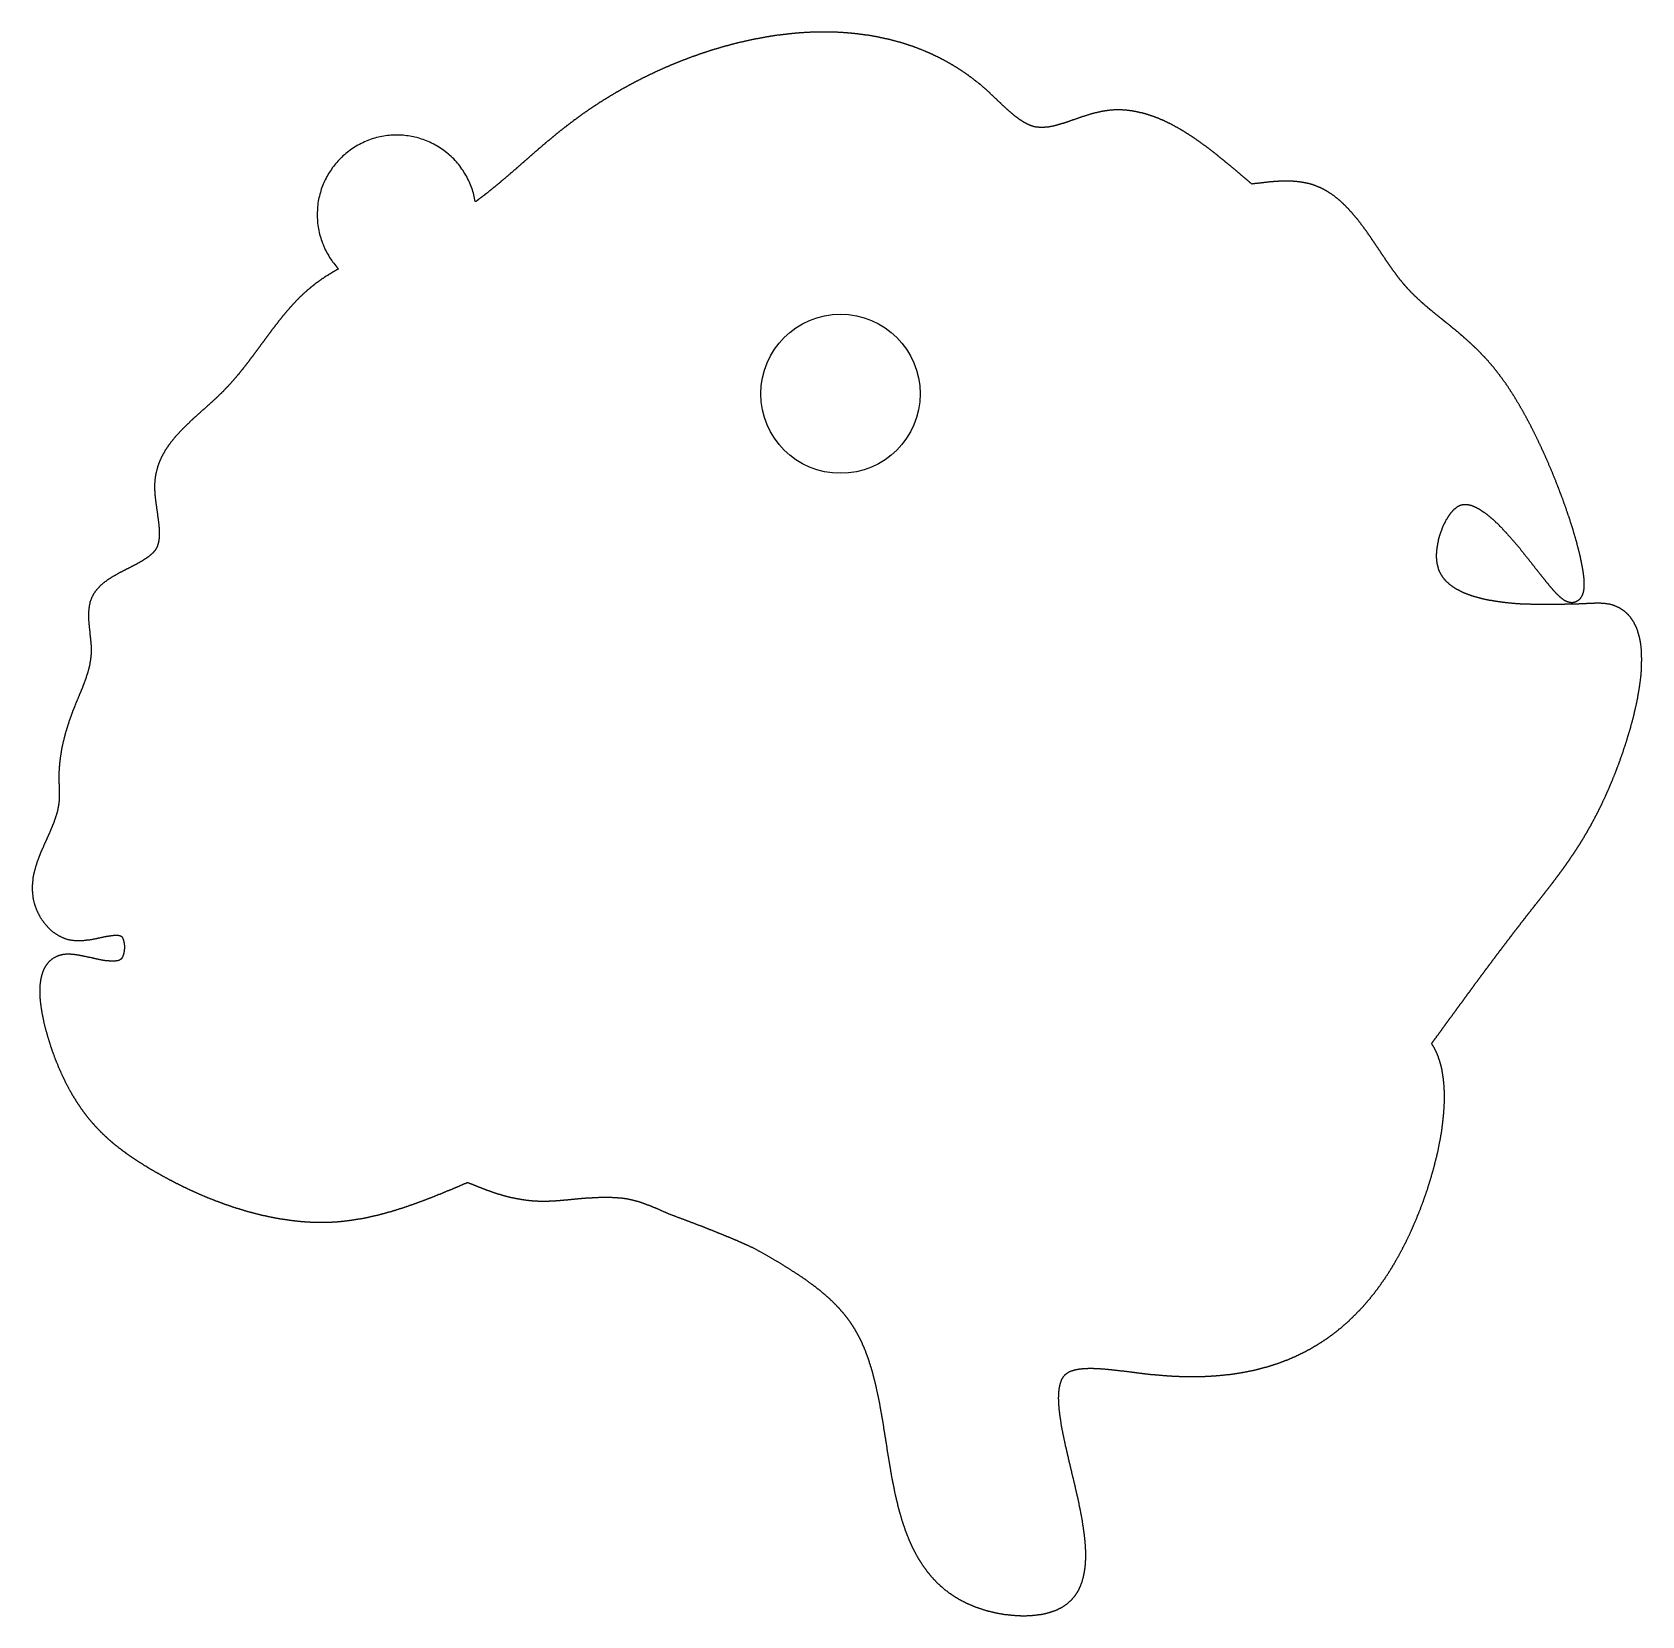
# Model space of a CAD drawing. Header units: millimetres. Extents: x 289 to 9778, y -894 to 6380.
# Drawn here: x 7084 to 7185.1, y 761.4 to 860.9 of the extents above; entities that cross this region are included whole.
import ezdxf

# ---------------------------------------------------------------- set-up
doc = ezdxf.new("R2010")
doc.units = ezdxf.units.MM
doc.layers.add('DRAW', color=7, linetype='Continuous')

msp = doc.modelspace()

# ---------------------------------------------------------------- linework, layer by layer
msp.add_circle((7134.74, 838.16), 5)
at = {"layer": 'DRAW'}
msp.add_polyline3d([(7123.94, 786.64, 0), (7123.96, 786.63, 0), (7123.99, 786.62, 0), (7124.01, 786.61, 0), (7124.04, 786.61, 0), (7124.07, 786.6, 0), (7124.09, 786.59, 0), (7124.12, 786.58, 0), (7124.14, 786.57, 0), (7124.17, 786.56, 0), (7124.19, 786.55, 0), (7124.22, 786.54, 0), (7124.24, 786.53, 0), (7124.27, 786.52, 0), (7124.3, 786.51, 0), (7124.32, 786.5, 0), (7124.35, 786.49, 0), (7124.37, 786.48, 0), (7124.4, 786.47, 0), (7124.42, 786.46, 0), (7124.45, 786.45, 0), (7124.47, 786.44, 0), (7124.5, 786.43, 0), (7124.53, 786.42, 0), (7124.55, 786.41, 0), (7124.58, 786.41, 0), (7124.6, 786.4, 0), (7124.63, 786.39, 0), (7124.65, 786.38, 0), (7124.68, 786.37, 0), (7124.7, 786.36, 0), (7124.73, 786.35, 0), (7124.76, 786.34, 0), (7124.78, 786.33, 0), (7124.81, 786.32, 0), (7124.83, 786.31, 0), (7124.86, 786.3, 0), (7124.88, 786.29, 0), (7124.91, 786.28, 0), (7124.93, 786.27, 0), (7124.96, 786.26, 0), (7124.98, 786.25, 0), (7125.01, 786.24, 0), (7125.04, 786.23, 0), (7125.06, 786.22, 0), (7125.09, 786.21, 0), (7125.11, 786.2, 0), (7125.14, 786.19, 0), (7125.16, 786.19, 0), (7125.19, 786.18, 0), (7125.21, 786.17, 0), (7125.24, 786.16, 0), (7125.26, 786.15, 0), (7125.29, 786.14, 0), (7125.31, 786.13, 0), (7125.34, 786.12, 0), (7125.37, 786.11, 0), (7125.39, 786.1, 0), (7125.42, 786.09, 0), (7125.44, 786.08, 0), (7125.47, 786.07, 0), (7125.49, 786.06, 0), (7125.52, 786.05, 0), (7125.54, 786.04, 0), (7125.57, 786.03, 0), (7125.59, 786.02, 0), (7125.62, 786.01, 0), (7125.64, 786, 0), (7125.67, 785.99, 0), (7125.69, 785.98, 0), (7125.72, 785.97, 0), (7125.74, 785.96, 0), (7125.77, 785.95, 0), (7125.79, 785.94, 0), (7125.82, 785.93, 0), (7125.85, 785.93, 0), (7125.87, 785.92, 0), (7125.9, 785.91, 0), (7125.92, 785.9, 0), (7125.95, 785.89, 0), (7125.97, 785.88, 0), (7126, 785.87, 0), (7126.02, 785.86, 0), (7126.05, 785.85, 0), (7126.07, 785.84, 0), (7126.1, 785.83, 0), (7126.12, 785.82, 0), (7126.15, 785.81, 0), (7126.17, 785.8, 0), (7126.2, 785.79, 0), (7126.22, 785.78, 0), (7126.25, 785.77, 0), (7126.27, 785.76, 0), (7126.3, 785.75, 0), (7126.32, 785.74, 0), (7126.35, 785.73, 0), (7126.37, 785.72, 0), (7126.4, 785.71, 0), (7126.42, 785.7, 0), (7126.45, 785.69, 0), (7126.47, 785.68, 0), (7126.5, 785.67, 0), (7126.52, 785.66, 0), (7126.55, 785.65, 0), (7126.57, 785.64, 0), (7126.6, 785.63, 0), (7126.62, 785.62, 0), (7126.65, 785.61, 0), (7126.67, 785.6, 0), (7126.7, 785.59, 0), (7126.72, 785.58, 0), (7126.75, 785.57, 0), (7126.77, 785.56, 0), (7126.8, 785.55, 0), (7126.82, 785.54, 0), (7126.85, 785.53, 0), (7126.87, 785.52, 0), (7126.9, 785.51, 0), (7126.92, 785.5, 0), (7126.95, 785.49, 0), (7126.97, 785.48, 0), (7127, 785.47, 0), (7127.02, 785.46, 0), (7127.04, 785.45, 0), (7127.07, 785.44, 0), (7127.09, 785.43, 0), (7127.12, 785.42, 0), (7127.14, 785.41, 0), (7127.17, 785.4, 0), (7127.19, 785.39, 0), (7127.22, 785.38, 0), (7127.24, 785.37, 0), (7127.27, 785.36, 0), (7127.29, 785.35, 0), (7127.32, 785.34, 0), (7127.34, 785.33, 0), (7127.37, 785.32, 0), (7127.39, 785.31, 0), (7127.41, 785.3, 0), (7127.44, 785.29, 0), (7127.46, 785.28, 0), (7127.49, 785.27, 0), (7127.51, 785.26, 0), (7127.54, 785.25, 0), (7127.56, 785.24, 0), (7127.59, 785.23, 0), (7127.61, 785.22, 0), (7127.63, 785.21, 0), (7127.66, 785.2, 0), (7127.68, 785.19, 0), (7127.71, 785.18, 0), (7127.73, 785.17, 0), (7127.76, 785.16, 0), (7127.78, 785.15, 0), (7127.81, 785.14, 0), (7127.83, 785.13, 0), (7127.85, 785.12, 0), (7127.88, 785.11, 0), (7127.9, 785.1, 0), (7127.93, 785.09, 0), (7127.95, 785.08, 0), (7127.98, 785.07, 0), (7128, 785.06, 0), (7128.02, 785.05, 0), (7128.05, 785.04, 0), (7128.07, 785.03, 0), (7128.1, 785.02, 0), (7128.12, 785.01, 0), (7128.14, 785, 0), (7128.17, 784.99, 0), (7128.19, 784.98, 0), (7128.22, 784.97, 0), (7128.24, 784.95, 0), (7128.26, 784.94, 0), (7128.29, 784.93, 0), (7128.31, 784.92, 0), (7128.34, 784.91, 0), (7128.36, 784.9, 0), (7128.38, 784.89, 0), (7128.41, 784.88, 0), (7128.43, 784.87, 0), (7128.46, 784.86, 0), (7128.48, 784.85, 0), (7128.5, 784.84, 0), (7128.53, 784.83, 0), (7128.55, 784.82, 0), (7128.58, 784.81, 0), (7128.6, 784.8, 0), (7128.62, 784.79, 0), (7128.65, 784.78, 0), (7128.67, 784.77, 0), (7128.69, 784.75, 0), (7128.72, 784.74, 0), (7128.74, 784.73, 0), (7128.77, 784.72, 0), (7128.79, 784.71, 0), (7128.81, 784.7, 0), (7128.84, 784.69, 0), (7128.86, 784.68, 0), (7128.88, 784.67, 0), (7128.91, 784.66, 0), (7128.93, 784.65, 0), (7128.95, 784.64, 0), (7128.98, 784.63, 0), (7129, 784.62, 0), (7129.03, 784.6, 0), (7129.05, 784.59, 0), (7129.07, 784.58, 0), (7129.1, 784.57, 0), (7129.12, 784.56, 0), (7129.14, 784.55, 0), (7129.17, 784.54, 0), (7129.19, 784.53, 0), (7129.21, 784.52, 0), (7129.24, 784.51, 0), (7129.26, 784.49, 0), (7129.3, 784.47, 0), (7129.34, 784.45, 0), (7129.38, 784.43, 0), (7129.42, 784.41, 0), (7129.46, 784.39, 0), (7129.49, 784.37, 0), (7129.53, 784.35, 0), (7129.57, 784.32, 0), (7129.61, 784.3, 0), (7129.65, 784.28, 0), (7129.68, 784.26, 0), (7129.72, 784.24, 0), (7129.76, 784.22, 0), (7129.8, 784.2, 0), (7129.83, 784.18, 0), (7129.87, 784.16, 0), (7129.91, 784.14, 0), (7129.94, 784.12, 0), (7129.98, 784.09, 0), (7130.02, 784.07, 0), (7130.05, 784.05, 0), (7130.09, 784.03, 0), (7130.13, 784.01, 0), (7130.16, 783.99, 0), (7130.2, 783.97, 0), (7130.23, 783.95, 0), (7130.27, 783.93, 0), (7130.31, 783.91, 0), (7130.34, 783.89, 0), (7130.38, 783.87, 0), (7130.41, 783.85, 0), (7130.45, 783.83, 0), (7130.48, 783.81, 0), (7130.52, 783.79, 0), (7130.55, 783.77, 0), (7130.58, 783.75, 0), (7130.62, 783.73, 0), (7130.65, 783.71, 0), (7130.69, 783.69, 0), (7130.72, 783.67, 0), (7130.75, 783.65, 0), (7130.79, 783.63, 0), (7130.82, 783.61, 0), (7130.85, 783.59, 0), (7130.89, 783.57, 0), (7130.92, 783.55, 0), (7130.95, 783.53, 0), (7130.99, 783.51, 0), (7131.02, 783.49, 0), (7131.05, 783.47, 0), (7131.08, 783.45, 0), (7131.12, 783.43, 0), (7131.15, 783.41, 0), (7131.18, 783.39, 0), (7131.21, 783.37, 0), (7131.24, 783.35, 0), (7131.28, 783.33, 0), (7131.31, 783.31, 0), (7131.34, 783.29, 0), (7131.37, 783.27, 0), (7131.4, 783.26, 0), (7131.43, 783.24, 0), (7131.46, 783.22, 0), (7131.49, 783.2, 0), (7131.52, 783.18, 0), (7131.55, 783.16, 0), (7131.58, 783.14, 0), (7131.61, 783.12, 0), (7131.64, 783.1, 0), (7131.67, 783.08, 0), (7131.7, 783.06, 0), (7131.73, 783.04, 0), (7131.76, 783.02, 0), (7131.79, 783.01, 0), (7131.82, 782.99, 0), (7131.85, 782.97, 0), (7131.88, 782.95, 0), (7131.91, 782.93, 0), (7131.94, 782.91, 0), (7131.97, 782.89, 0), (7132, 782.87, 0), (7132.02, 782.85, 0), (7132.05, 782.84, 0), (7132.08, 782.82, 0), (7132.11, 782.8, 0), (7132.14, 782.78, 0), (7132.17, 782.76, 0), (7132.19, 782.74, 0), (7132.22, 782.72, 0), (7132.25, 782.7, 0), (7132.28, 782.69, 0), (7132.3, 782.67, 0), (7132.33, 782.65, 0), (7132.36, 782.63, 0), (7132.38, 782.61, 0), (7132.41, 782.59, 0), (7132.44, 782.57, 0), (7132.46, 782.56, 0), (7132.49, 782.54, 0), (7132.52, 782.52, 0), (7132.54, 782.5, 0), (7132.57, 782.48, 0), (7132.6, 782.46, 0), (7132.62, 782.44, 0), (7132.65, 782.43, 0), (7132.67, 782.41, 0), (7132.7, 782.39, 0), (7132.72, 782.37, 0), (7132.75, 782.35, 0), (7132.77, 782.33, 0), (7132.8, 782.32, 0), (7132.82, 782.3, 0), (7132.85, 782.28, 0), (7132.87, 782.26, 0), (7132.9, 782.24, 0), (7132.92, 782.22, 0), (7132.95, 782.21, 0), (7132.97, 782.19, 0), (7133, 782.17, 0), (7133.02, 782.15, 0), (7133.05, 782.13, 0), (7133.07, 782.12, 0), (7133.09, 782.1, 0), (7133.12, 782.08, 0), (7133.14, 782.06, 0), (7133.16, 782.04, 0), (7133.19, 782.03, 0), (7133.21, 782.01, 0), (7133.23, 781.99, 0), (7133.26, 781.97, 0), (7133.28, 781.95, 0), (7133.3, 781.93, 0), (7133.33, 781.92, 0), (7133.35, 781.9, 0), (7133.37, 781.88, 0), (7133.39, 781.86, 0), (7133.42, 781.84, 0), (7133.44, 781.83, 0), (7133.46, 781.81, 0), (7133.48, 781.79, 0), (7133.5, 781.77, 0), (7133.53, 781.75, 0), (7133.55, 781.74, 0), (7133.57, 781.72, 0), (7133.59, 781.7, 0), (7133.61, 781.68, 0), (7133.63, 781.67, 0), (7133.65, 781.65, 0), (7133.68, 781.63, 0), (7133.7, 781.61, 0), (7133.72, 781.59, 0), (7133.74, 781.58, 0), (7133.76, 781.56, 0), (7133.78, 781.54, 0), (7133.8, 781.52, 0), (7133.82, 781.5, 0), (7133.84, 781.49, 0), (7133.86, 781.47, 0), (7133.88, 781.45, 0), (7133.9, 781.43, 0), (7133.92, 781.41, 0), (7133.94, 781.4, 0), (7133.96, 781.38, 0), (7133.98, 781.36, 0), (7134, 781.34, 0), (7134.02, 781.33, 0), (7134.04, 781.31, 0), (7134.06, 781.29, 0), (7134.08, 781.27, 0), (7134.1, 781.25, 0), (7134.12, 781.24, 0), (7134.13, 781.22, 0), (7134.15, 781.2, 0), (7134.17, 781.18, 0), (7134.19, 781.16, 0), (7134.21, 781.15, 0), (7134.23, 781.13, 0), (7134.25, 781.11, 0), (7134.26, 781.09, 0), (7134.28, 781.08, 0), (7134.3, 781.06, 0), (7134.32, 781.04, 0), (7134.34, 781.02, 0), (7134.35, 781, 0), (7134.37, 780.99, 0), (7134.39, 780.97, 0), (7134.41, 780.95, 0), (7134.43, 780.93, 0), (7134.44, 780.91, 0), (7134.46, 780.9, 0), (7134.48, 780.88, 0), (7134.49, 780.86, 0), (7134.51, 780.84, 0), (7134.53, 780.82, 0), (7134.55, 780.81, 0), (7134.56, 780.79, 0), (7134.58, 780.77, 0), (7134.6, 780.75, 0), (7134.61, 780.74, 0), (7134.63, 780.72, 0), (7134.65, 780.7, 0), (7134.66, 780.68, 0), (7134.68, 780.66, 0), (7134.69, 780.65, 0), (7134.71, 780.63, 0), (7134.73, 780.61, 0), (7134.74, 780.59, 0), (7134.76, 780.57, 0), (7134.77, 780.55, 0), (7134.79, 780.54, 0), (7134.81, 780.52, 0), (7134.82, 780.5, 0), (7134.84, 780.48, 0), (7134.85, 780.46, 0), (7134.87, 780.45, 0), (7134.88, 780.43, 0), (7134.9, 780.41, 0), (7134.91, 780.39, 0), (7134.93, 780.37, 0), (7134.94, 780.36, 0), (7134.96, 780.34, 0), (7134.97, 780.32, 0), (7134.99, 780.3, 0), (7135, 780.28, 0), (7135.02, 780.26, 0), (7135.03, 780.25, 0), (7135.05, 780.23, 0), (7135.06, 780.21, 0), (7135.07, 780.19, 0), (7135.09, 780.17, 0), (7135.1, 780.15, 0), (7135.12, 780.14, 0), (7135.13, 780.12, 0), (7135.15, 780.1, 0), (7135.16, 780.08, 0), (7135.17, 780.06, 0), (7135.19, 780.04, 0), (7135.2, 780.02, 0), (7135.21, 780.01, 0), (7135.23, 779.99, 0), (7135.24, 779.97, 0), (7135.26, 779.95, 0), (7135.27, 779.93, 0), (7135.28, 779.91, 0), (7135.3, 779.89, 0), (7135.31, 779.88, 0), (7135.32, 779.86, 0), (7135.33, 779.84, 0), (7135.35, 779.82, 0), (7135.36, 779.8, 0), (7135.37, 779.78, 0), (7135.39, 779.76, 0), (7135.4, 779.74, 0), (7135.41, 779.73, 0), (7135.42, 779.71, 0), (7135.44, 779.69, 0), (7135.45, 779.67, 0), (7135.46, 779.65, 0), (7135.47, 779.63, 0), (7135.49, 779.61, 0), (7135.5, 779.59, 0), (7135.51, 779.57, 0), (7135.52, 779.55, 0), (7135.54, 779.53, 0), (7135.55, 779.52, 0), (7135.56, 779.5, 0), (7135.57, 779.48, 0), (7135.58, 779.46, 0), (7135.6, 779.44, 0), (7135.61, 779.42, 0), (7135.62, 779.4, 0), (7135.63, 779.38, 0), (7135.64, 779.36, 0), (7135.65, 779.34, 0), (7135.67, 779.32, 0), (7135.68, 779.3, 0), (7135.69, 779.28, 0), (7135.7, 779.26, 0), (7135.71, 779.24, 0), (7135.72, 779.22, 0), (7135.73, 779.2, 0), (7135.74, 779.18, 0), (7135.76, 779.16, 0), (7135.77, 779.14, 0), (7135.78, 779.12, 0), (7135.79, 779.1, 0), (7135.8, 779.08, 0), (7135.81, 779.06, 0), (7135.82, 779.04, 0), (7135.83, 779.02, 0), (7135.84, 779, 0), (7135.85, 778.98, 0), (7135.86, 778.96, 0), (7135.87, 778.94, 0), (7135.88, 778.92, 0), (7135.9, 778.9, 0), (7135.91, 778.88, 0), (7135.92, 778.86, 0), (7135.93, 778.84, 0), (7135.94, 778.82, 0), (7135.95, 778.8, 0), (7135.96, 778.78, 0), (7135.97, 778.76, 0), (7135.98, 778.74, 0), (7135.99, 778.72, 0), (7136, 778.7, 0), (7136.01, 778.68, 0), (7136.02, 778.66, 0), (7136.03, 778.63, 0), (7136.04, 778.61, 0), (7136.05, 778.59, 0), (7136.06, 778.57, 0), (7136.07, 778.55, 0), (7136.08, 778.53, 0), (7136.09, 778.51, 0), (7136.1, 778.49, 0), (7136.1, 778.47, 0), (7136.11, 778.44, 0), (7136.12, 778.42, 0), (7136.13, 778.4, 0), (7136.14, 778.38, 0), (7136.15, 778.36, 0), (7136.16, 778.34, 0), (7136.17, 778.32, 0), (7136.18, 778.29, 0), (7136.19, 778.27, 0), (7136.2, 778.25, 0), (7136.21, 778.23, 0), (7136.22, 778.21, 0), (7136.22, 778.19, 0), (7136.23, 778.16, 0), (7136.24, 778.14, 0), (7136.25, 778.12, 0), (7136.26, 778.1, 0), (7136.27, 778.08, 0), (7136.28, 778.05, 0), (7136.29, 778.03, 0), (7136.3, 778.01, 0), (7136.3, 777.99, 0), (7136.31, 777.97, 0), (7136.32, 777.94, 0), (7136.33, 777.92, 0), (7136.34, 777.9, 0), (7136.35, 777.88, 0), (7136.36, 777.85, 0), (7136.36, 777.83, 0), (7136.37, 777.81, 0), (7136.38, 777.79, 0), (7136.39, 777.76, 0), (7136.4, 777.74, 0), (7136.41, 777.72, 0), (7136.41, 777.7, 0), (7136.42, 777.67, 0), (7136.43, 777.65, 0), (7136.44, 777.63, 0), (7136.45, 777.61, 0), (7136.45, 777.58, 0), (7136.46, 777.56, 0), (7136.47, 777.54, 0), (7136.48, 777.51, 0), (7136.49, 777.49, 0), (7136.49, 777.47, 0), (7136.5, 777.44, 0), (7136.51, 777.42, 0), (7136.52, 777.4, 0), (7136.52, 777.37, 0), (7136.53, 777.35, 0), (7136.54, 777.33, 0), (7136.55, 777.31, 0), (7136.55, 777.28, 0), (7136.56, 777.26, 0), (7136.57, 777.24, 0), (7136.58, 777.21, 0), (7136.58, 777.19, 0), (7136.59, 777.16, 0), (7136.6, 777.14, 0), (7136.61, 777.12, 0), (7136.61, 777.09, 0), (7136.62, 777.07, 0), (7136.63, 777.05, 0), (7136.64, 777.02, 0), (7136.64, 777, 0), (7136.65, 776.98, 0), (7136.66, 776.95, 0), (7136.66, 776.93, 0), (7136.67, 776.9, 0), (7136.68, 776.88, 0), (7136.68, 776.86, 0), (7136.69, 776.83, 0), (7136.7, 776.81, 0), (7136.71, 776.78, 0), (7136.71, 776.76, 0), (7136.72, 776.74, 0), (7136.73, 776.71, 0), (7136.73, 776.69, 0), (7136.74, 776.66, 0), (7136.75, 776.64, 0), (7136.75, 776.61, 0), (7136.76, 776.59, 0), (7136.77, 776.57, 0), (7136.77, 776.54, 0), (7136.78, 776.52, 0), (7136.79, 776.49, 0), (7136.79, 776.47, 0), (7136.8, 776.44, 0), (7136.81, 776.42, 0), (7136.81, 776.4, 0), (7136.82, 776.37, 0), (7136.82, 776.35, 0), (7136.83, 776.32, 0), (7136.84, 776.3, 0), (7136.84, 776.27, 0), (7136.85, 776.25, 0), (7136.86, 776.22, 0), (7136.86, 776.2, 0), (7136.87, 776.17, 0), (7136.87, 776.15, 0), (7136.88, 776.12, 0), (7136.89, 776.1, 0), (7136.89, 776.07, 0), (7136.9, 776.05, 0), (7136.9, 776.02, 0), (7136.91, 776, 0), (7136.92, 775.97, 0), (7136.92, 775.95, 0), (7136.93, 775.92, 0), (7136.93, 775.9, 0), (7136.94, 775.87, 0), (7136.95, 775.85, 0), (7136.95, 775.82, 0), (7136.96, 775.8, 0), (7136.96, 775.77, 0), (7136.97, 775.75, 0), (7136.98, 775.72, 0), (7136.98, 775.7, 0), (7136.99, 775.67, 0), (7136.99, 775.65, 0), (7137, 775.62, 0), (7137, 775.6, 0), (7137.01, 775.57, 0), (7137.01, 775.55, 0), (7137.02, 775.52, 0), (7137.03, 775.49, 0), (7137.03, 775.47, 0), (7137.04, 775.44, 0), (7137.04, 775.42, 0), (7137.05, 775.39, 0), (7137.05, 775.37, 0), (7137.06, 775.34, 0), (7137.06, 775.32, 0), (7137.07, 775.29, 0), (7137.07, 775.26, 0), (7137.08, 775.24, 0), (7137.09, 775.21, 0), (7137.09, 775.19, 0), (7137.1, 775.16, 0), (7137.1, 775.14, 0), (7137.11, 775.11, 0), (7137.11, 775.08, 0), (7137.12, 775.06, 0), (7137.12, 775.03, 0), (7137.13, 775.01, 0), (7137.13, 774.98, 0), (7137.14, 774.95, 0), (7137.14, 774.93, 0), (7137.15, 774.9, 0), (7137.15, 774.88, 0), (7137.16, 774.85, 0), (7137.16, 774.82, 0), (7137.17, 774.8, 0), (7137.17, 774.77, 0), (7137.18, 774.75, 0), (7137.18, 774.72, 0), (7137.19, 774.69, 0), (7137.19, 774.67, 0), (7137.2, 774.64, 0), (7137.2, 774.62, 0), (7137.21, 774.59, 0), (7137.21, 774.56, 0), (7137.22, 774.54, 0), (7137.22, 774.51, 0), (7137.23, 774.49, 0), (7137.23, 774.46, 0), (7137.24, 774.43, 0), (7137.24, 774.41, 0), (7137.25, 774.38, 0), (7137.25, 774.35, 0), (7137.26, 774.33, 0), (7137.26, 774.3, 0), (7137.26, 774.27, 0), (7137.27, 774.25, 0), (7137.27, 774.22, 0), (7137.28, 774.2, 0), (7137.28, 774.17, 0), (7137.29, 774.14, 0), (7137.29, 774.12, 0), (7137.3, 774.09, 0), (7137.3, 774.06, 0), (7137.31, 774.04, 0), (7137.31, 774.01, 0), (7137.32, 773.98, 0), (7137.32, 773.96, 0), (7137.32, 773.93, 0), (7137.33, 773.9, 0), (7137.33, 773.88, 0), (7137.34, 773.85, 0), (7137.34, 773.82, 0), (7137.35, 773.8, 0), (7137.35, 773.77, 0), (7137.36, 773.74, 0), (7137.36, 773.72, 0), (7137.37, 773.69, 0), (7137.37, 773.66, 0), (7137.37, 773.64, 0), (7137.38, 773.61, 0), (7137.38, 773.58, 0), (7137.39, 773.56, 0), (7137.39, 773.53, 0), (7137.4, 773.5, 0), (7137.4, 773.48, 0), (7137.41, 773.45, 0), (7137.41, 773.42, 0), (7137.41, 773.4, 0), (7137.42, 773.37, 0), (7137.42, 773.34, 0), (7137.43, 773.32, 0), (7137.43, 773.29, 0), (7137.44, 773.26, 0), (7137.44, 773.24, 0), (7137.44, 773.21, 0), (7137.45, 773.18, 0), (7137.45, 773.15, 0), (7137.46, 773.13, 0), (7137.46, 773.1, 0), (7137.47, 773.07, 0), (7137.47, 773.05, 0), (7137.47, 773.02, 0), (7137.48, 772.99, 0), (7137.48, 772.97, 0), (7137.49, 772.94, 0), (7137.49, 772.91, 0), (7137.5, 772.89, 0), (7137.5, 772.86, 0), (7137.5, 772.83, 0), (7137.51, 772.8, 0), (7137.51, 772.78, 0), (7137.52, 772.75, 0), (7137.52, 772.72, 0), (7137.53, 772.7, 0), (7137.53, 772.67, 0), (7137.53, 772.64, 0), (7137.54, 772.62, 0), (7137.54, 772.59, 0), (7137.55, 772.56, 0), (7137.55, 772.53, 0), (7137.56, 772.51, 0), (7137.56, 772.48, 0), (7137.56, 772.45, 0), (7137.57, 772.43, 0), (7137.57, 772.4, 0), (7137.58, 772.37, 0), (7137.58, 772.35, 0), (7137.59, 772.32, 0), (7137.59, 772.29, 0), (7137.59, 772.26, 0), (7137.6, 772.24, 0), (7137.6, 772.21, 0), (7137.61, 772.18, 0), (7137.61, 772.16, 0), (7137.62, 772.13, 0), (7137.62, 772.1, 0), (7137.62, 772.07, 0), (7137.63, 772.05, 0), (7137.63, 772.02, 0), (7137.64, 771.99, 0), (7137.64, 771.97, 0), (7137.65, 771.94, 0), (7137.65, 771.91, 0), (7137.65, 771.88, 0), (7137.66, 771.86, 0), (7137.66, 771.83, 0), (7137.67, 771.8, 0), (7137.67, 771.78, 0), (7137.68, 771.75, 0), (7137.68, 771.72, 0), (7137.68, 771.69, 0), (7137.69, 771.67, 0), (7137.69, 771.64, 0), (7137.7, 771.61, 0), (7137.7, 771.59, 0), (7137.71, 771.56, 0), (7137.71, 771.53, 0), (7137.71, 771.5, 0), (7137.72, 771.48, 0), (7137.72, 771.45, 0), (7137.73, 771.42, 0), (7137.73, 771.4, 0), (7137.74, 771.37, 0), (7137.74, 771.34, 0), (7137.75, 771.32, 0), (7137.75, 771.29, 0), (7137.75, 771.26, 0), (7137.76, 771.23, 0), (7137.76, 771.21, 0), (7137.77, 771.18, 0), (7137.77, 771.15, 0), (7137.78, 771.13, 0), (7137.78, 771.1, 0), (7137.79, 771.07, 0), (7137.79, 771.04, 0), (7137.79, 771.02, 0), (7137.8, 770.99, 0), (7137.8, 770.96, 0), (7137.81, 770.94, 0), (7137.81, 770.91, 0), (7137.82, 770.88, 0), (7137.82, 770.85, 0), (7137.83, 770.83, 0), (7137.83, 770.8, 0), (7137.83, 770.77, 0), (7137.84, 770.75, 0), (7137.84, 770.72, 0), (7137.85, 770.69, 0), (7137.85, 770.67, 0), (7137.86, 770.64, 0), (7137.86, 770.61, 0), (7137.87, 770.58, 0), (7137.87, 770.56, 0), (7137.88, 770.53, 0), (7137.88, 770.5, 0), (7137.89, 770.48, 0), (7137.89, 770.45, 0), (7137.9, 770.42, 0), (7137.9, 770.4, 0), (7137.91, 770.37, 0), (7137.91, 770.34, 0), (7137.92, 770.31, 0), (7137.92, 770.29, 0), (7137.92, 770.26, 0), (7137.93, 770.23, 0), (7137.93, 770.21, 0), (7137.94, 770.18, 0), (7137.94, 770.15, 0), (7137.95, 770.13, 0), (7137.95, 770.1, 0), (7137.96, 770.07, 0), (7137.96, 770.05, 0), (7137.97, 770.02, 0), (7137.97, 769.99, 0), (7137.98, 769.97, 0), (7137.98, 769.94, 0), (7137.99, 769.91, 0), (7137.99, 769.89, 0), (7138, 769.86, 0), (7138, 769.83, 0), (7138.01, 769.81, 0), (7138.01, 769.78, 0), (7138.02, 769.75, 0), (7138.03, 769.72, 0), (7138.03, 769.7, 0), (7138.04, 769.67, 0), (7138.04, 769.64, 0), (7138.05, 769.62, 0), (7138.05, 769.59, 0), (7138.06, 769.56, 0), (7138.06, 769.54, 0), (7138.07, 769.51, 0), (7138.07, 769.48, 0), (7138.08, 769.46, 0), (7138.08, 769.43, 0), (7138.09, 769.41, 0), (7138.09, 769.38, 0), (7138.1, 769.35, 0), (7138.11, 769.33, 0), (7138.11, 769.3, 0), (7138.12, 769.27, 0), (7138.12, 769.25, 0), (7138.13, 769.22, 0), (7138.13, 769.19, 0), (7138.14, 769.17, 0), (7138.14, 769.14, 0), (7138.15, 769.11, 0), (7138.16, 769.09, 0), (7138.16, 769.06, 0), (7138.17, 769.03, 0), (7138.17, 769.01, 0), (7138.18, 768.98, 0), (7138.18, 768.96, 0), (7138.19, 768.93, 0), (7138.2, 768.9, 0), (7138.2, 768.88, 0), (7138.21, 768.85, 0), (7138.21, 768.82, 0), (7138.22, 768.8, 0), (7138.23, 768.77, 0), (7138.23, 768.75, 0), (7138.24, 768.72, 0), (7138.24, 768.69, 0), (7138.25, 768.67, 0), (7138.26, 768.64, 0), (7138.26, 768.61, 0), (7138.27, 768.59, 0), (7138.28, 768.56, 0), (7138.28, 768.54, 0), (7138.29, 768.51, 0), (7138.29, 768.48, 0), (7138.3, 768.46, 0), (7138.31, 768.43, 0), (7138.31, 768.41, 0), (7138.32, 768.38, 0), (7138.33, 768.35, 0), (7138.33, 768.33, 0), (7138.34, 768.3, 0), (7138.35, 768.28, 0), (7138.35, 768.25, 0), (7138.36, 768.22, 0), (7138.37, 768.2, 0), (7138.37, 768.17, 0), (7138.38, 768.15, 0), (7138.39, 768.12, 0), (7138.39, 768.1, 0), (7138.4, 768.07, 0), (7138.41, 768.04, 0), (7138.41, 768.02, 0), (7138.42, 767.99, 0), (7138.43, 767.97, 0), (7138.43, 767.94, 0), (7138.44, 767.92, 0), (7138.45, 767.89, 0), (7138.45, 767.86, 0), (7138.46, 767.84, 0), (7138.47, 767.81, 0), (7138.48, 767.79, 0), (7138.48, 767.76, 0), (7138.49, 767.74, 0), (7138.5, 767.71, 0), (7138.51, 767.69, 0), (7138.51, 767.66, 0), (7138.52, 767.64, 0), (7138.53, 767.61, 0), (7138.53, 767.59, 0), (7138.54, 767.56, 0), (7138.55, 767.53, 0), (7138.56, 767.51, 0), (7138.57, 767.48, 0), (7138.57, 767.46, 0), (7138.58, 767.43, 0), (7138.59, 767.41, 0), (7138.6, 767.38, 0), (7138.6, 767.36, 0), (7138.61, 767.33, 0), (7138.62, 767.31, 0), (7138.63, 767.28, 0), (7138.64, 767.26, 0), (7138.64, 767.23, 0), (7138.65, 767.21, 0), (7138.66, 767.18, 0), (7138.67, 767.16, 0), (7138.68, 767.13, 0), (7138.68, 767.11, 0), (7138.69, 767.08, 0), (7138.7, 767.06, 0), (7138.71, 767.03, 0), (7138.72, 767.01, 0), (7138.73, 766.99, 0), (7138.73, 766.96, 0), (7138.74, 766.94, 0), (7138.75, 766.91, 0), (7138.76, 766.89, 0), (7138.77, 766.86, 0), (7138.78, 766.84, 0), (7138.79, 766.81, 0), (7138.79, 766.79, 0), (7138.8, 766.76, 0), (7138.81, 766.74, 0), (7138.82, 766.72, 0), (7138.83, 766.69, 0), (7138.84, 766.67, 0), (7138.85, 766.64, 0), (7138.86, 766.62, 0), (7138.87, 766.59, 0), (7138.88, 766.57, 0), (7138.88, 766.55, 0), (7138.89, 766.52, 0), (7138.9, 766.5, 0), (7138.91, 766.47, 0), (7138.92, 766.45, 0), (7138.93, 766.42, 0), (7138.94, 766.4, 0), (7138.95, 766.38, 0), (7138.96, 766.35, 0), (7138.97, 766.33, 0), (7138.98, 766.3, 0), (7138.99, 766.28, 0), (7139, 766.26, 0), (7139.01, 766.23, 0), (7139.02, 766.21, 0), (7139.03, 766.19, 0), (7139.04, 766.16, 0), (7139.05, 766.14, 0), (7139.06, 766.11, 0), (7139.07, 766.09, 0), (7139.08, 766.07, 0), (7139.09, 766.04, 0), (7139.1, 766.02, 0), (7139.11, 766, 0), (7139.12, 765.97, 0), (7139.13, 765.95, 0), (7139.14, 765.93, 0), (7139.15, 765.9, 0), (7139.16, 765.88, 0), (7139.17, 765.86, 0), (7139.18, 765.83, 0), (7139.19, 765.81, 0), (7139.2, 765.79, 0), (7139.22, 765.76, 0), (7139.23, 765.74, 0), (7139.24, 765.72, 0), (7139.25, 765.7, 0), (7139.26, 765.67, 0), (7139.27, 765.65, 0), (7139.28, 765.63, 0), (7139.29, 765.6, 0), (7139.3, 765.58, 0), (7139.32, 765.56, 0), (7139.33, 765.54, 0), (7139.34, 765.51, 0), (7139.35, 765.49, 0), (7139.36, 765.47, 0), (7139.37, 765.44, 0), (7139.38, 765.42, 0), (7139.4, 765.4, 0), (7139.41, 765.38, 0), (7139.42, 765.35, 0), (7139.43, 765.33, 0), (7139.44, 765.31, 0), (7139.46, 765.29, 0), (7139.47, 765.26, 0), (7139.48, 765.24, 0), (7139.49, 765.22, 0), (7139.5, 765.2, 0), (7139.52, 765.18, 0), (7139.53, 765.15, 0), (7139.54, 765.13, 0), (7139.55, 765.11, 0), (7139.57, 765.09, 0), (7139.58, 765.07, 0), (7139.59, 765.04, 0), (7139.6, 765.02, 0), (7139.62, 765, 0), (7139.63, 764.98, 0), (7139.64, 764.96, 0), (7139.66, 764.93, 0), (7139.67, 764.91, 0), (7139.68, 764.89, 0), (7139.7, 764.87, 0), (7139.71, 764.85, 0), (7139.72, 764.83, 0), (7139.74, 764.81, 0), (7139.75, 764.78, 0), (7139.76, 764.76, 0), (7139.78, 764.74, 0), (7139.79, 764.72, 0), (7139.8, 764.7, 0), (7139.82, 764.68, 0), (7139.83, 764.66, 0), (7139.84, 764.64, 0), (7139.86, 764.61, 0), (7139.87, 764.59, 0), (7139.89, 764.57, 0), (7139.9, 764.55, 0), (7139.92, 764.53, 0), (7139.93, 764.51, 0), (7139.94, 764.49, 0), (7139.96, 764.47, 0), (7139.97, 764.45, 0), (7139.99, 764.43, 0), (7140, 764.41, 0), (7140.02, 764.39, 0), (7140.03, 764.37, 0), (7140.05, 764.35, 0), (7140.06, 764.33, 0), (7140.08, 764.3, 0), (7140.09, 764.28, 0), (7140.11, 764.26, 0), (7140.12, 764.24, 0), (7140.14, 764.22, 0), (7140.15, 764.2, 0), (7140.17, 764.18, 0), (7140.18, 764.16, 0), (7140.2, 764.14, 0), (7140.21, 764.12, 0), (7140.23, 764.1, 0), (7140.24, 764.08, 0), (7140.26, 764.07, 0), (7140.28, 764.05, 0), (7140.29, 764.03, 0), (7140.31, 764.01, 0), (7140.32, 763.99, 0), (7140.34, 763.97, 0), (7140.36, 763.95, 0), (7140.37, 763.93, 0), (7140.39, 763.91, 0), (7140.41, 763.89, 0), (7140.42, 763.87, 0), (7140.44, 763.85, 0), (7140.46, 763.83, 0), (7140.47, 763.81, 0), (7140.49, 763.79, 0), (7140.51, 763.78, 0), (7140.52, 763.76, 0), (7140.54, 763.74, 0), (7140.56, 763.72, 0), (7140.57, 763.7, 0), (7140.59, 763.68, 0), (7140.61, 763.66, 0), (7140.63, 763.65, 0), (7140.64, 763.63, 0), (7140.66, 763.61, 0), (7140.68, 763.59, 0), (7140.7, 763.57, 0), (7140.71, 763.55, 0), (7140.73, 763.54, 0), (7140.75, 763.52, 0), (7140.77, 763.5, 0), (7140.79, 763.48, 0), (7140.8, 763.46, 0), (7140.82, 763.45, 0), (7140.84, 763.43, 0), (7140.86, 763.41, 0), (7140.88, 763.39, 0), (7140.9, 763.37, 0), (7140.91, 763.36, 0), (7140.93, 763.34, 0), (7140.95, 763.32, 0), (7140.97, 763.3, 0), (7140.99, 763.29, 0), (7141.01, 763.27, 0), (7141.03, 763.25, 0), (7141.05, 763.24, 0), (7141.07, 763.22, 0), (7141.09, 763.2, 0), (7141.11, 763.19, 0), (7141.12, 763.17, 0), (7141.14, 763.15, 0), (7141.16, 763.13, 0), (7141.18, 763.12, 0), (7141.2, 763.1, 0), (7141.22, 763.08, 0), (7141.24, 763.07, 0), (7141.26, 763.05, 0), (7141.28, 763.04, 0), (7141.3, 763.02, 0), (7141.32, 763, 0), (7141.34, 762.99, 0), (7141.36, 762.97, 0), (7141.39, 762.95, 0), (7141.41, 762.94, 0), (7141.43, 762.92, 0), (7141.45, 762.91, 0), (7141.47, 762.89, 0), (7141.49, 762.88, 0), (7141.51, 762.86, 0), (7141.53, 762.84, 0), (7141.55, 762.83, 0), (7141.57, 762.81, 0), (7141.59, 762.8, 0), (7141.62, 762.78, 0), (7141.64, 762.77, 0), (7141.66, 762.75, 0), (7141.68, 762.74, 0), (7141.7, 762.72, 0), (7141.72, 762.71, 0), (7141.75, 762.69, 0), (7141.77, 762.68, 0), (7141.79, 762.66, 0), (7141.81, 762.65, 0), (7141.84, 762.63, 0), (7141.86, 762.62, 0), (7141.88, 762.61, 0), (7141.9, 762.59, 0), (7141.92, 762.58, 0), (7141.95, 762.56, 0), (7141.97, 762.55, 0), (7141.99, 762.53, 0), (7142.02, 762.52, 0), (7142.04, 762.51, 0), (7142.06, 762.49, 0), (7142.09, 762.48, 0), (7142.11, 762.47, 0), (7142.13, 762.45, 0), (7142.16, 762.44, 0), (7142.18, 762.43, 0), (7142.2, 762.41, 0), (7142.23, 762.4, 0), (7142.25, 762.39, 0), (7142.27, 762.37, 0), (7142.3, 762.36, 0), (7142.32, 762.35, 0), (7142.35, 762.33, 0), (7142.37, 762.32, 0), (7142.39, 762.31, 0), (7142.42, 762.29, 0), (7142.44, 762.28, 0), (7142.47, 762.27, 0), (7142.49, 762.26, 0), (7142.52, 762.25, 0), (7142.54, 762.23, 0), (7142.57, 762.22, 0), (7142.59, 762.21, 0), (7142.62, 762.2, 0), (7142.64, 762.18, 0), (7142.67, 762.17, 0), (7142.69, 762.16, 0), (7142.72, 762.15, 0), (7142.74, 762.14, 0), (7142.77, 762.13, 0), (7142.8, 762.11, 0), (7142.82, 762.1, 0), (7142.85, 762.09, 0), (7142.87, 762.08, 0), (7142.9, 762.07, 0), (7142.92, 762.06, 0), (7142.95, 762.05, 0), (7142.98, 762.04, 0), (7143, 762.03, 0), (7143.03, 762.01, 0), (7143.06, 762, 0), (7143.08, 761.99, 0), (7143.11, 761.98, 0), (7143.14, 761.97, 0), (7143.16, 761.96, 0), (7143.19, 761.95, 0), (7143.22, 761.94, 0), (7143.24, 761.93, 0), (7143.27, 761.92, 0), (7143.3, 761.91, 0), (7143.32, 761.9, 0), (7143.35, 761.89, 0), (7143.38, 761.88, 0), (7143.41, 761.87, 0), (7143.43, 761.86, 0), (7143.46, 761.85, 0), (7143.49, 761.84, 0), (7143.51, 761.84, 0), (7143.54, 761.83, 0), (7143.57, 761.82, 0), (7143.6, 761.81, 0), (7143.63, 761.8, 0), (7143.65, 761.79, 0), (7143.68, 761.78, 0), (7143.71, 761.77, 0), (7143.74, 761.76, 0), (7143.76, 761.76, 0), (7143.79, 761.75, 0), (7143.82, 761.74, 0), (7143.85, 761.73, 0), (7143.88, 761.72, 0), (7143.91, 761.72, 0), (7143.93, 761.71, 0), (7143.96, 761.7, 0), (7143.99, 761.69, 0), (7144.02, 761.68, 0), (7144.05, 761.68, 0), (7144.08, 761.67, 0), (7144.1, 761.66, 0), (7144.13, 761.65, 0), (7144.16, 761.65, 0), (7144.19, 761.64, 0), (7144.22, 761.63, 0), (7144.25, 761.63, 0), (7144.28, 761.62, 0), (7144.31, 761.61, 0), (7144.33, 761.61, 0), (7144.36, 761.6, 0), (7144.39, 761.59, 0), (7144.42, 761.59, 0), (7144.45, 761.58, 0), (7144.48, 761.57, 0), (7144.51, 761.57, 0), (7144.54, 761.56, 0), (7144.57, 761.56, 0), (7144.59, 761.55, 0), (7144.62, 761.54, 0), (7144.65, 761.54, 0), (7144.68, 761.53, 0), (7144.71, 761.53, 0), (7144.74, 761.52, 0), (7144.77, 761.52, 0), (7144.8, 761.51, 0), (7144.83, 761.51, 0), (7144.86, 761.5, 0), (7144.89, 761.5, 0), (7144.91, 761.49, 0), (7144.94, 761.49, 0), (7144.97, 761.48, 0), (7145, 761.48, 0), (7145.03, 761.47, 0), (7145.06, 761.47, 0), (7145.09, 761.47, 0), (7145.12, 761.46, 0), (7145.15, 761.46, 0), (7145.18, 761.45, 0), (7145.21, 761.45, 0), (7145.24, 761.45, 0), (7145.27, 761.44, 0), (7145.29, 761.44, 0), (7145.32, 761.44, 0), (7145.35, 761.43, 0), (7145.38, 761.43, 0), (7145.41, 761.43, 0), (7145.44, 761.42, 0), (7145.47, 761.42, 0), (7145.5, 761.42, 0), (7145.53, 761.42, 0), (7145.56, 761.41, 0), (7145.59, 761.41, 0), (7145.62, 761.41, 0), (7145.65, 761.41, 0), (7145.68, 761.4, 0), (7145.7, 761.4, 0), (7145.73, 761.4, 0), (7145.76, 761.4, 0), (7145.79, 761.4, 0), (7145.82, 761.39, 0), (7145.85, 761.39, 0), (7145.88, 761.39, 0), (7145.91, 761.39, 0), (7145.94, 761.39, 0), (7145.97, 761.39, 0), (7146, 761.39, 0), (7146.02, 761.39, 0), (7146.05, 761.38, 0), (7146.08, 761.38, 0), (7146.11, 761.38, 0), (7146.14, 761.38, 0), (7146.17, 761.38, 0), (7146.2, 761.38, 0), (7146.23, 761.38, 0), (7146.25, 761.38, 0), (7146.28, 761.38, 0), (7146.31, 761.38, 0), (7146.34, 761.38, 0), (7146.37, 761.38, 0), (7146.4, 761.38, 0), (7146.43, 761.38, 0), (7146.46, 761.39, 0), (7146.48, 761.39, 0), (7146.51, 761.39, 0), (7146.54, 761.39, 0), (7146.57, 761.39, 0), (7146.6, 761.39, 0), (7146.63, 761.39, 0), (7146.65, 761.39, 0), (7146.68, 761.4, 0), (7146.71, 761.4, 0), (7146.74, 761.4, 0), (7146.77, 761.4, 0), (7146.79, 761.4, 0), (7146.82, 761.41, 0), (7146.85, 761.41, 0), (7146.88, 761.41, 0), (7146.91, 761.41, 0), (7146.93, 761.42, 0), (7146.96, 761.42, 0), (7146.99, 761.42, 0), (7147.02, 761.43, 0), (7147.04, 761.43, 0), (7147.07, 761.43, 0), (7147.1, 761.44, 0), (7147.13, 761.44, 0), (7147.15, 761.44, 0), (7147.18, 761.45, 0), (7147.21, 761.45, 0), (7147.24, 761.45, 0), (7147.26, 761.46, 0), (7147.29, 761.46, 0), (7147.32, 761.47, 0), (7147.34, 761.47, 0), (7147.37, 761.48, 0), (7147.4, 761.48, 0), (7147.42, 761.49, 0), (7147.45, 761.49, 0), (7147.48, 761.5, 0), (7147.5, 761.5, 0), (7147.53, 761.51, 0), (7147.56, 761.51, 0), (7147.58, 761.52, 0), (7147.61, 761.53, 0), (7147.64, 761.53, 0), (7147.66, 761.54, 0), (7147.69, 761.55, 0), (7147.71, 761.55, 0), (7147.74, 761.56, 0), (7147.77, 761.57, 0), (7147.79, 761.57, 0), (7147.82, 761.58, 0), (7147.84, 761.59, 0), (7147.87, 761.59, 0), (7147.89, 761.6, 0), (7147.92, 761.61, 0), (7147.95, 761.62, 0), (7147.97, 761.63, 0), (7148, 761.63, 0), (7148.02, 761.64, 0), (7148.05, 761.65, 0), (7148.07, 761.66, 0), (7148.09, 761.67, 0), (7148.12, 761.68, 0), (7148.14, 761.69, 0), (7148.17, 761.69, 0), (7148.19, 761.7, 0), (7148.22, 761.71, 0), (7148.24, 761.72, 0), (7148.27, 761.73, 0), (7148.29, 761.74, 0), (7148.31, 761.75, 0), (7148.34, 761.76, 0), (7148.36, 761.77, 0), (7148.38, 761.78, 0), (7148.41, 761.8, 0), (7148.43, 761.81, 0), (7148.45, 761.82, 0), (7148.48, 761.83, 0), (7148.5, 761.84, 0), (7148.52, 761.85, 0), (7148.55, 761.86, 0), (7148.57, 761.88, 0), (7148.59, 761.89, 0), (7148.61, 761.9, 0), (7148.64, 761.91, 0), (7148.66, 761.93, 0), (7148.68, 761.94, 0), (7148.7, 761.95, 0), (7148.72, 761.97, 0), (7148.75, 761.98, 0), (7148.77, 761.99, 0), (7148.79, 762.01, 0), (7148.81, 762.02, 0), (7148.83, 762.03, 0), (7148.85, 762.05, 0), (7148.87, 762.06, 0), (7148.89, 762.08, 0), (7148.91, 762.09, 0), (7148.93, 762.11, 0), (7148.95, 762.12, 0), (7148.97, 762.14, 0), (7148.99, 762.15, 0), (7149.01, 762.17, 0), (7149.03, 762.19, 0), (7149.05, 762.2, 0), (7149.07, 762.22, 0), (7149.09, 762.24, 0), (7149.11, 762.25, 0), (7149.13, 762.27, 0), (7149.15, 762.29, 0), (7149.17, 762.3, 0), (7149.18, 762.32, 0), (7149.2, 762.34, 0), (7149.22, 762.36, 0), (7149.24, 762.37, 0), (7149.25, 762.39, 0), (7149.27, 762.41, 0), (7149.29, 762.43, 0), (7149.31, 762.45, 0), (7149.32, 762.47, 0), (7149.34, 762.48, 0), (7149.36, 762.5, 0), (7149.37, 762.52, 0), (7149.39, 762.54, 0), (7149.4, 762.56, 0), (7149.42, 762.58, 0), (7149.43, 762.6, 0), (7149.45, 762.62, 0), (7149.46, 762.64, 0), (7149.48, 762.66, 0), (7149.49, 762.68, 0), (7149.51, 762.7, 0), (7149.52, 762.72, 0), (7149.54, 762.74, 0), (7149.55, 762.76, 0), (7149.56, 762.78, 0), (7149.58, 762.8, 0), (7149.59, 762.82, 0), (7149.6, 762.84, 0), (7149.62, 762.87, 0), (7149.63, 762.89, 0), (7149.64, 762.91, 0), (7149.65, 762.93, 0), (7149.67, 762.95, 0), (7149.68, 762.97, 0), (7149.69, 762.99, 0), (7149.7, 763.02, 0), (7149.71, 763.04, 0), (7149.72, 763.06, 0), (7149.73, 763.08, 0), (7149.75, 763.1, 0), (7149.76, 763.13, 0), (7149.77, 763.15, 0), (7149.78, 763.17, 0), (7149.79, 763.19, 0), (7149.8, 763.22, 0), (7149.81, 763.24, 0), (7149.82, 763.26, 0), (7149.83, 763.29, 0), (7149.84, 763.31, 0), (7149.84, 763.33, 0), (7149.85, 763.36, 0), (7149.86, 763.38, 0), (7149.87, 763.4, 0), (7149.88, 763.43, 0), (7149.89, 763.45, 0), (7149.9, 763.47, 0), (7149.9, 763.5, 0), (7149.91, 763.52, 0), (7149.92, 763.54, 0), (7149.93, 763.57, 0), (7149.94, 763.59, 0), (7149.94, 763.62, 0), (7149.95, 763.64, 0), (7149.96, 763.67, 0), (7149.96, 763.69, 0), (7149.97, 763.71, 0), (7149.98, 763.74, 0), (7149.98, 763.76, 0), (7149.99, 763.79, 0), (7150, 763.81, 0), (7150, 763.84, 0), (7150.01, 763.86, 0), (7150.01, 763.89, 0), (7150.02, 763.91, 0), (7150.02, 763.94, 0), (7150.03, 763.96, 0), (7150.03, 763.99, 0), (7150.04, 764.01, 0), (7150.04, 764.04, 0), (7150.05, 764.06, 0), (7150.05, 764.09, 0), (7150.06, 764.11, 0), (7150.06, 764.14, 0), (7150.07, 764.16, 0), (7150.07, 764.19, 0), (7150.07, 764.22, 0), (7150.08, 764.24, 0), (7150.08, 764.27, 0), (7150.09, 764.29, 0), (7150.09, 764.32, 0), (7150.09, 764.35, 0), (7150.1, 764.37, 0), (7150.1, 764.4, 0), (7150.1, 764.42, 0), (7150.11, 764.45, 0), (7150.11, 764.48, 0), (7150.11, 764.5, 0), (7150.11, 764.53, 0), (7150.12, 764.56, 0), (7150.12, 764.58, 0), (7150.12, 764.61, 0), (7150.12, 764.64, 0), (7150.12, 764.66, 0), (7150.13, 764.69, 0), (7150.13, 764.72, 0), (7150.13, 764.74, 0), (7150.13, 764.77, 0), (7150.13, 764.8, 0), (7150.13, 764.82, 0), (7150.13, 764.85, 0), (7150.14, 764.88, 0), (7150.14, 764.91, 0), (7150.14, 764.93, 0), (7150.14, 764.96, 0), (7150.14, 764.99, 0), (7150.14, 765.02, 0), (7150.14, 765.04, 0), (7150.14, 765.07, 0), (7150.14, 765.1, 0), (7150.14, 765.13, 0), (7150.14, 765.15, 0), (7150.14, 765.18, 0), (7150.14, 765.21, 0), (7150.14, 765.24, 0), (7150.14, 765.27, 0), (7150.14, 765.29, 0), (7150.14, 765.32, 0), (7150.14, 765.35, 0), (7150.14, 765.38, 0), (7150.14, 765.41, 0), (7150.14, 765.43, 0), (7150.14, 765.46, 0), (7150.14, 765.49, 0), (7150.14, 765.52, 0), (7150.13, 765.55, 0), (7150.13, 765.58, 0), (7150.13, 765.6, 0), (7150.13, 765.63, 0), (7150.13, 765.66, 0), (7150.13, 765.69, 0), (7150.13, 765.72, 0), (7150.12, 765.75, 0), (7150.12, 765.78, 0), (7150.12, 765.81, 0), (7150.12, 765.83, 0), (7150.12, 765.86, 0), (7150.11, 765.89, 0), (7150.11, 765.92, 0), (7150.11, 765.95, 0), (7150.11, 765.98, 0), (7150.11, 766.01, 0), (7150.1, 766.04, 0), (7150.1, 766.07, 0), (7150.1, 766.1, 0), (7150.09, 766.13, 0), (7150.09, 766.16, 0), (7150.09, 766.18, 0), (7150.09, 766.21, 0), (7150.08, 766.24, 0), (7150.08, 766.27, 0), (7150.08, 766.3, 0), (7150.07, 766.33, 0), (7150.07, 766.36, 0), (7150.07, 766.39, 0), (7150.06, 766.42, 0), (7150.06, 766.45, 0), (7150.06, 766.48, 0), (7150.05, 766.51, 0), (7150.05, 766.54, 0), (7150.05, 766.57, 0), (7150.04, 766.6, 0), (7150.04, 766.63, 0), (7150.03, 766.66, 0), (7150.03, 766.69, 0), (7150.03, 766.72, 0), (7150.02, 766.75, 0), (7150.02, 766.78, 0), (7150.01, 766.81, 0), (7150.01, 766.84, 0), (7150, 766.87, 0), (7150, 766.9, 0), (7150, 766.93, 0), (7149.99, 766.96, 0), (7149.99, 766.99, 0), (7149.98, 767.02, 0), (7149.98, 767.05, 0), (7149.97, 767.08, 0), (7149.97, 767.11, 0), (7149.96, 767.15, 0), (7149.96, 767.18, 0), (7149.95, 767.21, 0), (7149.95, 767.24, 0), (7149.94, 767.27, 0), (7149.94, 767.3, 0), (7149.93, 767.33, 0), (7149.93, 767.36, 0), (7149.92, 767.39, 0), (7149.92, 767.42, 0), (7149.91, 767.45, 0), (7149.91, 767.48, 0), (7149.9, 767.51, 0), (7149.89, 767.54, 0), (7149.89, 767.58, 0), (7149.88, 767.61, 0), (7149.88, 767.64, 0), (7149.87, 767.67, 0), (7149.87, 767.7, 0), (7149.86, 767.73, 0), (7149.85, 767.76, 0), (7149.85, 767.79, 0), (7149.84, 767.82, 0), (7149.84, 767.86, 0), (7149.83, 767.89, 0), (7149.83, 767.92, 0), (7149.82, 767.95, 0), (7149.81, 767.98, 0), (7149.81, 768.01, 0), (7149.8, 768.04, 0), (7149.79, 768.07, 0), (7149.79, 768.11, 0), (7149.78, 768.14, 0), (7149.78, 768.17, 0), (7149.77, 768.2, 0), (7149.76, 768.23, 0), (7149.76, 768.26, 0), (7149.75, 768.29, 0), (7149.74, 768.32, 0), (7149.74, 768.36, 0), (7149.73, 768.39, 0), (7149.72, 768.42, 0), (7149.72, 768.45, 0), (7149.71, 768.48, 0), (7149.7, 768.51, 0), (7149.7, 768.54, 0), (7149.69, 768.58, 0), (7149.68, 768.61, 0), (7149.68, 768.64, 0), (7149.67, 768.67, 0), (7149.66, 768.7, 0), (7149.66, 768.73, 0), (7149.65, 768.77, 0), (7149.64, 768.8, 0), (7149.64, 768.83, 0), (7149.63, 768.86, 0), (7149.62, 768.89, 0), (7149.61, 768.92, 0), (7149.61, 768.96, 0), (7149.6, 768.99, 0), (7149.59, 769.02, 0), (7149.59, 769.05, 0), (7149.58, 769.08, 0), (7149.57, 769.11, 0), (7149.56, 769.15, 0), (7149.56, 769.18, 0), (7149.55, 769.21, 0), (7149.54, 769.24, 0), (7149.54, 769.27, 0), (7149.53, 769.3, 0), (7149.52, 769.34, 0), (7149.51, 769.37, 0), (7149.51, 769.4, 0), (7149.5, 769.43, 0), (7149.49, 769.46, 0), (7149.48, 769.49, 0), (7149.48, 769.52, 0), (7149.47, 769.56, 0), (7149.46, 769.59, 0), (7149.45, 769.62, 0), (7149.45, 769.65, 0), (7149.44, 769.68, 0), (7149.43, 769.71, 0), (7149.42, 769.75, 0), (7149.42, 769.78, 0), (7149.41, 769.81, 0), (7149.4, 769.84, 0), (7149.4, 769.87, 0), (7149.39, 769.9, 0), (7149.38, 769.94, 0), (7149.37, 769.97, 0), (7149.37, 770, 0), (7149.36, 770.03, 0), (7149.35, 770.06, 0), (7149.34, 770.09, 0), (7149.33, 770.13, 0), (7149.33, 770.16, 0), (7149.32, 770.19, 0), (7149.31, 770.22, 0), (7149.3, 770.25, 0), (7149.3, 770.28, 0), (7149.29, 770.31, 0), (7149.28, 770.35, 0), (7149.27, 770.38, 0), (7149.27, 770.41, 0), (7149.26, 770.44, 0), (7149.25, 770.47, 0), (7149.24, 770.5, 0), (7149.24, 770.53, 0), (7149.23, 770.56, 0), (7149.22, 770.6, 0), (7149.21, 770.63, 0), (7149.21, 770.66, 0), (7149.2, 770.69, 0), (7149.19, 770.72, 0), (7149.18, 770.75, 0), (7149.18, 770.78, 0), (7149.17, 770.81, 0), (7149.16, 770.85, 0), (7149.16, 770.88, 0), (7149.15, 770.91, 0), (7149.14, 770.94, 0), (7149.13, 770.97, 0), (7149.13, 771, 0), (7149.12, 771.03, 0), (7149.11, 771.06, 0), (7149.1, 771.09, 0), (7149.1, 771.13, 0), (7149.09, 771.16, 0), (7149.08, 771.19, 0), (7149.07, 771.22, 0), (7149.07, 771.25, 0), (7149.06, 771.28, 0), (7149.05, 771.31, 0), (7149.05, 771.34, 0), (7149.04, 771.37, 0), (7149.03, 771.4, 0), (7149.02, 771.43, 0), (7149.02, 771.46, 0), (7149.01, 771.49, 0), (7149, 771.52, 0), (7149, 771.56, 0), (7148.99, 771.59, 0), (7148.98, 771.62, 0), (7148.97, 771.65, 0), (7148.97, 771.68, 0), (7148.96, 771.71, 0), (7148.95, 771.74, 0), (7148.95, 771.77, 0), (7148.94, 771.8, 0), (7148.93, 771.83, 0), (7148.93, 771.86, 0), (7148.92, 771.89, 0), (7148.91, 771.92, 0), (7148.91, 771.95, 0), (7148.9, 771.98, 0), (7148.89, 772.01, 0), (7148.88, 772.04, 0), (7148.88, 772.07, 0), (7148.87, 772.1, 0), (7148.87, 772.13, 0), (7148.86, 772.16, 0), (7148.85, 772.19, 0), (7148.85, 772.22, 0), (7148.84, 772.25, 0), (7148.83, 772.28, 0), (7148.83, 772.31, 0), (7148.82, 772.34, 0), (7148.81, 772.37, 0), (7148.81, 772.39, 0), (7148.8, 772.42, 0), (7148.79, 772.45, 0), (7148.79, 772.48, 0), (7148.78, 772.51, 0), (7148.78, 772.54, 0), (7148.77, 772.57, 0), (7148.76, 772.6, 0), (7148.76, 772.63, 0), (7148.75, 772.66, 0), (7148.75, 772.69, 0), (7148.74, 772.71, 0), (7148.73, 772.74, 0), (7148.73, 772.77, 0), (7148.72, 772.8, 0), (7148.72, 772.83, 0), (7148.71, 772.86, 0), (7148.71, 772.89, 0), (7148.7, 772.91, 0), (7148.7, 772.94, 0), (7148.69, 772.97, 0), (7148.68, 773, 0), (7148.68, 773.03, 0), (7148.67, 773.06, 0), (7148.67, 773.08, 0), (7148.66, 773.11, 0), (7148.66, 773.14, 0), (7148.65, 773.17, 0), (7148.65, 773.2, 0), (7148.64, 773.22, 0), (7148.64, 773.25, 0), (7148.63, 773.28, 0), (7148.63, 773.31, 0), (7148.62, 773.33, 0), (7148.62, 773.36, 0), (7148.61, 773.39, 0), (7148.61, 773.42, 0), (7148.6, 773.44, 0), (7148.6, 773.47, 0), (7148.6, 773.5, 0), (7148.59, 773.52, 0), (7148.59, 773.55, 0), (7148.58, 773.58, 0), (7148.58, 773.61, 0), (7148.57, 773.63, 0), (7148.57, 773.66, 0), (7148.57, 773.69, 0), (7148.56, 773.71, 0), (7148.56, 773.74, 0), (7148.55, 773.77, 0), (7148.55, 773.79, 0), (7148.55, 773.82, 0), (7148.54, 773.84, 0), (7148.54, 773.87, 0), (7148.54, 773.9, 0), (7148.53, 773.92, 0), (7148.53, 773.95, 0), (7148.52, 773.97, 0), (7148.52, 774, 0), (7148.52, 774.02, 0), (7148.52, 774.05, 0), (7148.51, 774.08, 0), (7148.51, 774.1, 0), (7148.51, 774.13, 0), (7148.5, 774.15, 0), (7148.5, 774.18, 0), (7148.5, 774.2, 0), (7148.49, 774.23, 0), (7148.49, 774.25, 0), (7148.49, 774.28, 0), (7148.49, 774.3, 0), (7148.48, 774.33, 0), (7148.48, 774.35, 0), (7148.48, 774.37, 0), (7148.48, 774.4, 0), (7148.48, 774.42, 0), (7148.47, 774.45, 0), (7148.47, 774.47, 0), (7148.47, 774.5, 0), (7148.47, 774.52, 0), (7148.47, 774.54, 0), (7148.46, 774.57, 0), (7148.46, 774.59, 0), (7148.46, 774.61, 0), (7148.46, 774.64, 0), (7148.46, 774.66, 0), (7148.46, 774.68, 0), (7148.45, 774.71, 0), (7148.45, 774.73, 0), (7148.45, 774.75, 0), (7148.45, 774.77, 0), (7148.45, 774.8, 0), (7148.45, 774.82, 0), (7148.45, 774.84, 0), (7148.45, 774.86, 0), (7148.45, 774.89, 0), (7148.45, 774.91, 0), (7148.45, 774.93, 0), (7148.45, 774.95, 0), (7148.45, 774.97, 0), (7148.44, 775, 0), (7148.44, 775.02, 0), (7148.44, 775.04, 0), (7148.44, 775.06, 0), (7148.44, 775.08, 0), (7148.44, 775.1, 0), (7148.44, 775.12, 0), (7148.45, 775.14, 0), (7148.45, 775.17, 0), (7148.45, 775.19, 0), (7148.45, 775.21, 0), (7148.45, 775.23, 0), (7148.45, 775.25, 0), (7148.45, 775.27, 0), (7148.45, 775.29, 0), (7148.45, 775.31, 0), (7148.45, 775.33, 0), (7148.45, 775.35, 0), (7148.45, 775.37, 0), (7148.46, 775.39, 0), (7148.46, 775.4, 0), (7148.46, 775.42, 0), (7148.46, 775.44, 0), (7148.46, 775.46, 0), (7148.46, 775.48, 0), (7148.46, 775.5, 0), (7148.47, 775.52, 0), (7148.47, 775.54, 0), (7148.47, 775.55, 0), (7148.47, 775.57, 0), (7148.48, 775.59, 0), (7148.48, 775.61, 0), (7148.48, 775.63, 0), (7148.48, 775.64, 0), (7148.48, 775.66, 0), (7148.49, 775.68, 0), (7148.49, 775.69, 0), (7148.49, 775.71, 0), (7148.5, 775.73, 0), (7148.5, 775.75, 0), (7148.5, 775.76, 0), (7148.51, 775.78, 0), (7148.51, 775.79, 0), (7148.51, 775.81, 0), (7148.51, 775.83, 0), (7148.52, 775.84, 0), (7148.52, 775.86, 0), (7148.53, 775.87, 0), (7148.53, 775.89, 0), (7148.53, 775.9, 0), (7148.54, 775.92, 0), (7148.54, 775.93, 0), (7148.54, 775.95, 0), (7148.55, 775.96, 0), (7148.55, 775.98, 0), (7148.56, 775.99, 0), (7148.56, 776.01, 0), (7148.57, 776.02, 0), (7148.57, 776.04, 0), (7148.57, 776.05, 0), (7148.58, 776.06, 0), (7148.58, 776.08, 0), (7148.59, 776.09, 0), (7148.59, 776.1, 0), (7148.6, 776.12, 0), (7148.6, 776.13, 0), (7148.61, 776.14, 0), (7148.61, 776.15, 0), (7148.62, 776.17, 0), (7148.62, 776.18, 0), (7148.63, 776.19, 0), (7148.63, 776.2, 0), (7148.64, 776.21, 0), (7148.64, 776.23, 0), (7148.65, 776.24, 0), (7148.66, 776.25, 0), (7148.66, 776.26, 0), (7148.67, 776.27, 0), (7148.67, 776.28, 0), (7148.68, 776.29, 0), (7148.68, 776.3, 0), (7148.69, 776.31, 0), (7148.7, 776.32, 0), (7148.7, 776.34, 0), (7148.71, 776.35, 0), (7148.72, 776.36, 0), (7148.72, 776.37, 0), (7148.73, 776.37, 0), (7148.73, 776.38, 0), (7148.74, 776.39, 0), (7148.75, 776.4, 0), (7148.75, 776.41, 0), (7148.76, 776.42, 0), (7148.77, 776.43, 0), (7148.77, 776.44, 0), (7148.78, 776.45, 0), (7148.79, 776.46, 0), (7148.8, 776.47, 0), (7148.8, 776.47, 0), (7148.81, 776.48, 0), (7148.82, 776.49, 0), (7148.82, 776.5, 0), (7148.83, 776.51, 0), (7148.84, 776.51, 0), (7148.85, 776.52, 0), (7148.85, 776.53, 0), (7148.86, 776.54, 0), (7148.87, 776.54, 0), (7148.88, 776.55, 0), (7148.88, 776.56, 0), (7148.89, 776.57, 0), (7148.9, 776.57, 0), (7148.91, 776.58, 0), (7148.92, 776.59, 0), (7148.93, 776.59, 0), (7148.93, 776.6, 0), (7148.94, 776.61, 0), (7148.95, 776.61, 0), (7148.96, 776.62, 0), (7148.97, 776.63, 0), (7148.98, 776.63, 0), (7148.99, 776.64, 0), (7149, 776.65, 0), (7149.01, 776.65, 0), (7149.02, 776.66, 0), (7149.03, 776.66, 0), (7149.04, 776.67, 0), (7149.05, 776.68, 0), (7149.06, 776.68, 0), (7149.07, 776.69, 0), (7149.08, 776.69, 0), (7149.09, 776.7, 0), (7149.1, 776.7, 0), (7149.11, 776.71, 0), (7149.12, 776.72, 0), (7149.13, 776.72, 0), (7149.15, 776.73, 0), (7149.16, 776.73, 0), (7149.17, 776.74, 0), (7149.18, 776.74, 0), (7149.19, 776.75, 0), (7149.21, 776.75, 0), (7149.22, 776.76, 0), (7149.23, 776.76, 0), (7149.25, 776.77, 0), (7149.26, 776.77, 0), (7149.27, 776.78, 0), (7149.29, 776.78, 0), (7149.3, 776.79, 0), (7149.31, 776.79, 0), (7149.33, 776.8, 0), (7149.34, 776.8, 0), (7149.36, 776.8, 0), (7149.37, 776.81, 0), (7149.39, 776.81, 0), (7149.4, 776.82, 0), (7149.42, 776.82, 0), (7149.43, 776.83, 0), (7149.45, 776.83, 0), (7149.46, 776.83, 0), (7149.48, 776.84, 0), (7149.5, 776.84, 0), (7149.51, 776.84, 0), (7149.53, 776.85, 0), (7149.55, 776.85, 0), (7149.56, 776.86, 0), (7149.58, 776.86, 0), (7149.6, 776.86, 0), (7149.61, 776.87, 0), (7149.63, 776.87, 0), (7149.65, 776.87, 0), (7149.67, 776.87, 0), (7149.68, 776.88, 0), (7149.7, 776.88, 0), (7149.72, 776.88, 0), (7149.74, 776.88, 0), (7149.76, 776.89, 0), (7149.78, 776.89, 0), (7149.8, 776.89, 0), (7149.81, 776.89, 0), (7149.83, 776.9, 0), (7149.85, 776.9, 0), (7149.87, 776.9, 0), (7149.89, 776.9, 0), (7149.91, 776.9, 0), (7149.93, 776.91, 0), (7149.95, 776.91, 0), (7149.97, 776.91, 0), (7149.99, 776.91, 0), (7150.01, 776.91, 0), (7150.03, 776.91, 0), (7150.05, 776.92, 0), (7150.07, 776.92, 0), (7150.1, 776.92, 0), (7150.12, 776.92, 0), (7150.14, 776.92, 0), (7150.16, 776.92, 0), (7150.18, 776.92, 0), (7150.2, 776.92, 0), (7150.22, 776.92, 0), (7150.25, 776.92, 0), (7150.27, 776.92, 0), (7150.29, 776.93, 0), (7150.31, 776.93, 0), (7150.33, 776.93, 0), (7150.36, 776.93, 0), (7150.38, 776.93, 0), (7150.4, 776.93, 0), (7150.42, 776.93, 0), (7150.45, 776.93, 0), (7150.47, 776.93, 0), (7150.49, 776.93, 0), (7150.52, 776.93, 0), (7150.54, 776.93, 0), (7150.56, 776.93, 0), (7150.59, 776.93, 0), (7150.61, 776.93, 0), (7150.63, 776.92, 0), (7150.66, 776.92, 0), (7150.68, 776.92, 0), (7150.7, 776.92, 0), (7150.73, 776.92, 0), (7150.75, 776.92, 0), (7150.78, 776.92, 0), (7150.8, 776.92, 0), (7150.83, 776.92, 0), (7150.85, 776.92, 0), (7150.88, 776.92, 0), (7150.9, 776.91, 0), (7150.93, 776.91, 0), (7150.95, 776.91, 0), (7150.98, 776.91, 0), (7151, 776.91, 0), (7151.03, 776.91, 0), (7151.05, 776.91, 0), (7151.08, 776.9, 0), (7151.1, 776.9, 0), (7151.13, 776.9, 0), (7151.15, 776.9, 0), (7151.18, 776.9, 0), (7151.2, 776.9, 0), (7151.23, 776.89, 0), (7151.26, 776.89, 0), (7151.28, 776.89, 0), (7151.31, 776.89, 0), (7151.33, 776.89, 0), (7151.36, 776.88, 0), (7151.39, 776.88, 0), (7151.41, 776.88, 0), (7151.44, 776.88, 0), (7151.47, 776.87, 0), (7151.49, 776.87, 0), (7151.52, 776.87, 0), (7151.55, 776.87, 0), (7151.57, 776.86, 0), (7151.6, 776.86, 0), (7151.63, 776.86, 0), (7151.65, 776.86, 0), (7151.68, 776.85, 0), (7151.71, 776.85, 0), (7151.74, 776.85, 0), (7151.76, 776.85, 0), (7151.79, 776.84, 0), (7151.82, 776.84, 0), (7151.84, 776.84, 0), (7151.87, 776.83, 0), (7151.9, 776.83, 0), (7151.93, 776.83, 0), (7151.96, 776.82, 0), (7151.98, 776.82, 0), (7152.01, 776.82, 0), (7152.04, 776.82, 0), (7152.07, 776.81, 0), (7152.09, 776.81, 0), (7152.12, 776.81, 0), (7152.15, 776.8, 0), (7152.18, 776.8, 0), (7152.21, 776.8, 0), (7152.23, 776.79, 0), (7152.26, 776.79, 0), (7152.29, 776.79, 0), (7152.32, 776.78, 0), (7152.35, 776.78, 0), (7152.38, 776.78, 0), (7152.4, 776.77, 0), (7152.43, 776.77, 0), (7152.46, 776.77, 0), (7152.49, 776.76, 0), (7152.52, 776.76, 0), (7152.55, 776.75, 0), (7152.58, 776.75, 0), (7152.6, 776.75, 0), (7152.63, 776.74, 0), (7152.66, 776.74, 0), (7152.69, 776.74, 0), (7152.72, 776.73, 0), (7152.75, 776.73, 0), (7152.78, 776.73, 0), (7152.81, 776.72, 0), (7152.84, 776.72, 0), (7152.86, 776.72, 0), (7152.89, 776.71, 0), (7152.92, 776.71, 0), (7152.95, 776.7, 0), (7152.98, 776.7, 0), (7153.01, 776.7, 0), (7153.04, 776.69, 0), (7153.07, 776.69, 0), (7153.1, 776.69, 0), (7153.13, 776.68, 0), (7153.16, 776.68, 0), (7153.18, 776.68, 0), (7153.21, 776.67, 0), (7153.24, 776.67, 0), (7153.27, 776.66, 0), (7153.3, 776.66, 0), (7153.33, 776.66, 0), (7153.36, 776.65, 0), (7153.39, 776.65, 0), (7153.42, 776.65, 0), (7153.45, 776.64, 0), (7153.48, 776.64, 0), (7153.51, 776.63, 0), (7153.54, 776.63, 0), (7153.57, 776.63, 0), (7153.6, 776.62, 0), (7153.63, 776.62, 0), (7153.66, 776.62, 0), (7153.69, 776.61, 0), (7153.71, 776.61, 0), (7153.74, 776.61, 0), (7153.77, 776.6, 0), (7153.8, 776.6, 0), (7153.83, 776.6, 0), (7153.86, 776.59, 0), (7153.89, 776.59, 0), (7153.92, 776.59, 0), (7153.95, 776.58, 0), (7153.98, 776.58, 0), (7154.01, 776.58, 0), (7154.04, 776.57, 0), (7154.07, 776.57, 0), (7154.1, 776.57, 0), (7154.13, 776.56, 0), (7154.16, 776.56, 0), (7154.19, 776.56, 0), (7154.22, 776.55, 0), (7154.25, 776.55, 0), (7154.28, 776.55, 0), (7154.31, 776.54, 0), (7154.34, 776.54, 0), (7154.36, 776.54, 0), (7154.39, 776.54, 0), (7154.42, 776.53, 0), (7154.45, 776.53, 0), (7154.48, 776.53, 0), (7154.51, 776.52, 0), (7154.54, 776.52, 0), (7154.57, 776.52, 0), (7154.6, 776.52, 0), (7154.63, 776.51, 0), (7154.66, 776.51, 0), (7154.69, 776.51, 0), (7154.72, 776.51, 0), (7154.75, 776.5, 0), (7154.78, 776.5, 0), (7154.8, 776.5, 0), (7154.83, 776.5, 0), (7154.86, 776.49, 0), (7154.89, 776.49, 0), (7154.92, 776.49, 0), (7154.95, 776.49, 0), (7154.98, 776.48, 0), (7155.01, 776.48, 0), (7155.04, 776.48, 0), (7155.07, 776.48, 0), (7155.1, 776.47, 0), (7155.13, 776.47, 0), (7155.15, 776.47, 0), (7155.18, 776.47, 0), (7155.21, 776.47, 0), (7155.24, 776.46, 0), (7155.27, 776.46, 0), (7155.3, 776.46, 0), (7155.33, 776.46, 0), (7155.36, 776.46, 0), (7155.39, 776.46, 0), (7155.41, 776.45, 0), (7155.44, 776.45, 0), (7155.47, 776.45, 0), (7155.5, 776.45, 0), (7155.53, 776.45, 0), (7155.56, 776.44, 0), (7155.59, 776.44, 0), (7155.62, 776.44, 0), (7155.65, 776.44, 0), (7155.67, 776.44, 0), (7155.7, 776.44, 0), (7155.73, 776.44, 0), (7155.76, 776.43, 0), (7155.79, 776.43, 0), (7155.82, 776.43, 0), (7155.85, 776.43, 0), (7155.88, 776.43, 0), (7155.9, 776.43, 0), (7155.93, 776.43, 0), (7155.96, 776.43, 0), (7155.99, 776.43, 0), (7156.02, 776.42, 0), (7156.05, 776.42, 0), (7156.08, 776.42, 0), (7156.1, 776.42, 0), (7156.13, 776.42, 0), (7156.16, 776.42, 0), (7156.19, 776.42, 0), (7156.22, 776.42, 0), (7156.25, 776.42, 0), (7156.27, 776.42, 0), (7156.3, 776.42, 0), (7156.33, 776.41, 0), (7156.36, 776.41, 0), (7156.39, 776.41, 0), (7156.42, 776.41, 0), (7156.44, 776.41, 0), (7156.47, 776.41, 0), (7156.5, 776.41, 0), (7156.53, 776.41, 0), (7156.56, 776.41, 0), (7156.59, 776.41, 0), (7156.61, 776.41, 0), (7156.64, 776.41, 0), (7156.67, 776.41, 0), (7156.7, 776.41, 0), (7156.73, 776.41, 0), (7156.75, 776.41, 0), (7156.78, 776.41, 0), (7156.81, 776.41, 0), (7156.84, 776.41, 0), (7156.87, 776.41, 0), (7156.89, 776.41, 0), (7156.92, 776.41, 0), (7156.95, 776.41, 0), (7156.98, 776.41, 0), (7157.01, 776.41, 0), (7157.03, 776.41, 0), (7157.06, 776.41, 0), (7157.09, 776.41, 0), (7157.12, 776.41, 0), (7157.15, 776.41, 0), (7157.17, 776.41, 0), (7157.2, 776.41, 0), (7157.23, 776.41, 0), (7157.26, 776.41, 0), (7157.28, 776.41, 0), (7157.31, 776.41, 0), (7157.34, 776.42, 0), (7157.37, 776.42, 0), (7157.4, 776.42, 0), (7157.42, 776.42, 0), (7157.45, 776.42, 0), (7157.48, 776.42, 0), (7157.51, 776.42, 0), (7157.53, 776.42, 0), (7157.56, 776.42, 0), (7157.59, 776.42, 0), (7157.62, 776.42, 0), (7157.64, 776.42, 0), (7157.67, 776.43, 0), (7157.7, 776.43, 0), (7157.73, 776.43, 0), (7157.75, 776.43, 0), (7157.78, 776.43, 0), (7157.81, 776.43, 0), (7157.84, 776.43, 0), (7157.86, 776.43, 0), (7157.89, 776.44, 0), (7157.92, 776.44, 0), (7157.95, 776.44, 0), (7157.97, 776.44, 0), (7158, 776.44, 0), (7158.03, 776.44, 0), (7158.05, 776.45, 0), (7158.08, 776.45, 0), (7158.11, 776.45, 0), (7158.14, 776.45, 0), (7158.16, 776.45, 0), (7158.19, 776.45, 0), (7158.22, 776.46, 0), (7158.24, 776.46, 0), (7158.27, 776.46, 0), (7158.3, 776.46, 0), (7158.33, 776.46, 0), (7158.35, 776.47, 0), (7158.38, 776.47, 0), (7158.41, 776.47, 0), (7158.43, 776.47, 0), (7158.46, 776.47, 0), (7158.49, 776.48, 0), (7158.52, 776.48, 0), (7158.54, 776.48, 0), (7158.57, 776.48, 0), (7158.6, 776.49, 0), (7158.62, 776.49, 0), (7158.65, 776.49, 0), (7158.68, 776.49, 0), (7158.7, 776.5, 0), (7158.73, 776.5, 0), (7158.76, 776.5, 0), (7158.78, 776.5, 0), (7158.81, 776.51, 0), (7158.84, 776.51, 0), (7158.86, 776.51, 0), (7158.89, 776.52, 0), (7158.92, 776.52, 0), (7158.94, 776.52, 0), (7158.97, 776.52, 0), (7159, 776.53, 0), (7159.02, 776.53, 0), (7159.05, 776.53, 0), (7159.08, 776.54, 0), (7159.1, 776.54, 0), (7159.13, 776.54, 0), (7159.16, 776.55, 0), (7159.18, 776.55, 0), (7159.21, 776.55, 0), (7159.24, 776.56, 0), (7159.26, 776.56, 0), (7159.29, 776.56, 0), (7159.32, 776.57, 0), (7159.34, 776.57, 0), (7159.37, 776.57, 0), (7159.39, 776.58, 0), (7159.42, 776.58, 0), (7159.45, 776.58, 0), (7159.47, 776.59, 0), (7159.5, 776.59, 0), (7159.53, 776.6, 0), (7159.55, 776.6, 0), (7159.58, 776.6, 0), (7159.6, 776.61, 0), (7159.63, 776.61, 0), (7159.66, 776.62, 0), (7159.68, 776.62, 0), (7159.71, 776.62, 0), (7159.74, 776.63, 0), (7159.76, 776.63, 0), (7159.79, 776.64, 0), (7159.81, 776.64, 0), (7159.84, 776.64, 0), (7159.87, 776.65, 0), (7159.89, 776.65, 0), (7159.92, 776.66, 0), (7159.94, 776.66, 0), (7159.97, 776.67, 0), (7160, 776.67, 0), (7160.02, 776.68, 0), (7160.05, 776.68, 0), (7160.07, 776.69, 0), (7160.1, 776.69, 0), (7160.12, 776.69, 0), (7160.15, 776.7, 0), (7160.18, 776.7, 0), (7160.2, 776.71, 0), (7160.23, 776.71, 0), (7160.25, 776.72, 0), (7160.28, 776.72, 0), (7160.3, 776.73, 0), (7160.33, 776.73, 0), (7160.36, 776.74, 0), (7160.38, 776.74, 0), (7160.41, 776.75, 0), (7160.43, 776.75, 0), (7160.46, 776.76, 0), (7160.48, 776.77, 0), (7160.51, 776.77, 0), (7160.54, 776.78, 0), (7160.56, 776.78, 0), (7160.59, 776.79, 0), (7160.61, 776.79, 0), (7160.64, 776.8, 0), (7160.66, 776.8, 0), (7160.69, 776.81, 0), (7160.71, 776.82, 0), (7160.74, 776.82, 0), (7160.76, 776.83, 0), (7160.79, 776.83, 0), (7160.82, 776.84, 0), (7160.84, 776.84, 0), (7160.87, 776.85, 0), (7160.89, 776.86, 0), (7160.92, 776.86, 0), (7160.94, 776.87, 0), (7160.97, 776.88, 0), (7160.99, 776.88, 0), (7161.02, 776.89, 0), (7161.04, 776.89, 0), (7161.07, 776.9, 0), (7161.09, 776.91, 0), (7161.12, 776.91, 0), (7161.14, 776.92, 0), (7161.17, 776.93, 0), (7161.19, 776.93, 0), (7161.22, 776.94, 0), (7161.24, 776.95, 0), (7161.27, 776.95, 0), (7161.29, 776.96, 0), (7161.32, 776.97, 0), (7161.34, 776.97, 0), (7161.37, 776.98, 0), (7161.39, 776.99, 0), (7161.42, 776.99, 0), (7161.44, 777, 0), (7161.47, 777.01, 0), (7161.49, 777.01, 0), (7161.52, 777.02, 0), (7161.54, 777.03, 0), (7161.57, 777.04, 0), (7161.59, 777.04, 0), (7161.62, 777.05, 0), (7161.64, 777.06, 0), (7161.66, 777.07, 0), (7161.69, 777.07, 0), (7161.71, 777.08, 0), (7161.74, 777.09, 0), (7161.76, 777.1, 0), (7161.79, 777.1, 0), (7161.81, 777.11, 0), (7161.84, 777.12, 0), (7161.86, 777.13, 0), (7161.89, 777.13, 0), (7161.91, 777.14, 0), (7161.93, 777.15, 0), (7161.96, 777.16, 0), (7161.98, 777.17, 0), (7162.01, 777.17, 0), (7162.03, 777.18, 0), (7162.06, 777.19, 0), (7162.08, 777.2, 0), (7162.11, 777.21, 0), (7162.13, 777.21, 0), (7162.15, 777.22, 0), (7162.18, 777.23, 0), (7162.2, 777.24, 0), (7162.23, 777.25, 0), (7162.25, 777.26, 0), (7162.27, 777.26, 0), (7162.3, 777.27, 0), (7162.32, 777.28, 0), (7162.35, 777.29, 0), (7162.37, 777.3, 0), (7162.4, 777.31, 0), (7162.42, 777.32, 0), (7162.44, 777.33, 0), (7162.47, 777.33, 0), (7162.49, 777.34, 0), (7162.52, 777.35, 0), (7162.54, 777.36, 0), (7162.56, 777.37, 0), (7162.59, 777.38, 0), (7162.61, 777.39, 0), (7162.64, 777.4, 0), (7162.66, 777.41, 0), (7162.68, 777.42, 0), (7162.71, 777.43, 0), (7162.73, 777.43, 0), (7162.75, 777.44, 0), (7162.78, 777.45, 0), (7162.8, 777.46, 0), (7162.83, 777.47, 0), (7162.85, 777.48, 0), (7162.87, 777.49, 0), (7162.9, 777.5, 0), (7162.92, 777.51, 0), (7162.94, 777.52, 0), (7162.97, 777.53, 0), (7162.99, 777.54, 0), (7163.01, 777.55, 0), (7163.04, 777.56, 0), (7163.06, 777.57, 0), (7163.08, 777.58, 0), (7163.11, 777.59, 0), (7163.13, 777.6, 0), (7163.15, 777.61, 0), (7163.18, 777.62, 0), (7163.2, 777.63, 0), (7163.23, 777.64, 0), (7163.25, 777.65, 0), (7163.27, 777.66, 0), (7163.29, 777.67, 0), (7163.32, 777.68, 0), (7163.34, 777.69, 0), (7163.36, 777.7, 0), (7163.39, 777.72, 0), (7163.41, 777.73, 0), (7163.43, 777.74, 0), (7163.46, 777.75, 0), (7163.48, 777.76, 0), (7163.5, 777.77, 0), (7163.53, 777.78, 0), (7163.55, 777.79, 0), (7163.57, 777.8, 0), (7163.6, 777.81, 0), (7163.62, 777.82, 0), (7163.64, 777.84, 0), (7163.66, 777.85, 0), (7163.69, 777.86, 0), (7163.71, 777.87, 0), (7163.73, 777.88, 0), (7163.76, 777.89, 0), (7163.78, 777.9, 0), (7163.8, 777.92, 0), (7163.82, 777.93, 0), (7163.85, 777.94, 0), (7163.87, 777.95, 0), (7163.89, 777.96, 0), (7163.92, 777.97, 0), (7163.94, 777.99, 0), (7163.96, 778, 0), (7163.98, 778.01, 0), (7164.01, 778.02, 0), (7164.03, 778.03, 0), (7164.05, 778.05, 0), (7164.07, 778.06, 0), (7164.1, 778.07, 0), (7164.12, 778.08, 0), (7164.14, 778.09, 0), (7164.16, 778.11, 0), (7164.19, 778.12, 0), (7164.21, 778.13, 0), (7164.23, 778.14, 0), (7164.25, 778.16, 0), (7164.28, 778.17, 0), (7164.3, 778.18, 0), (7164.32, 778.19, 0), (7164.34, 778.21, 0), (7164.37, 778.22, 0), (7164.39, 778.23, 0), (7164.41, 778.24, 0), (7164.43, 778.26, 0), (7164.45, 778.27, 0), (7164.48, 778.28, 0), (7164.5, 778.3, 0), (7164.52, 778.31, 0), (7164.54, 778.32, 0), (7164.56, 778.34, 0), (7164.59, 778.35, 0), (7164.61, 778.36, 0), (7164.63, 778.38, 0), (7164.65, 778.39, 0), (7164.67, 778.4, 0), (7164.7, 778.42, 0), (7164.72, 778.43, 0), (7164.74, 778.44, 0), (7164.76, 778.46, 0), (7164.78, 778.47, 0), (7164.81, 778.48, 0), (7164.83, 778.5, 0), (7164.85, 778.51, 0), (7164.87, 778.52, 0), (7164.89, 778.54, 0), (7164.92, 778.55, 0), (7164.94, 778.57, 0), (7164.96, 778.58, 0), (7164.98, 778.59, 0), (7165, 778.61, 0), (7165.02, 778.62, 0), (7165.04, 778.64, 0), (7165.07, 778.65, 0), (7165.09, 778.67, 0), (7165.11, 778.68, 0), (7165.13, 778.69, 0), (7165.15, 778.71, 0), (7165.17, 778.72, 0), (7165.2, 778.74, 0), (7165.22, 778.75, 0), (7165.24, 778.77, 0), (7165.26, 778.78, 0), (7165.28, 778.8, 0), (7165.3, 778.81, 0), (7165.32, 778.83, 0), (7165.34, 778.84, 0), (7165.37, 778.86, 0), (7165.39, 778.87, 0), (7165.41, 778.89, 0), (7165.43, 778.9, 0), (7165.45, 778.92, 0), (7165.47, 778.93, 0), (7165.49, 778.95, 0), (7165.51, 778.96, 0), (7165.54, 778.98, 0), (7165.56, 778.99, 0), (7165.58, 779.01, 0), (7165.6, 779.02, 0), (7165.62, 779.04, 0), (7165.64, 779.06, 0), (7165.66, 779.07, 0), (7165.68, 779.09, 0), (7165.7, 779.1, 0), (7165.72, 779.12, 0), (7165.74, 779.13, 0), (7165.77, 779.15, 0), (7165.79, 779.17, 0), (7165.81, 779.18, 0), (7165.83, 779.2, 0), (7165.85, 779.21, 0), (7165.87, 779.23, 0), (7165.89, 779.25, 0), (7165.91, 779.26, 0), (7165.93, 779.28, 0), (7165.95, 779.3, 0), (7165.97, 779.31, 0), (7165.99, 779.33, 0), (7166.01, 779.35, 0), (7166.03, 779.36, 0), (7166.05, 779.38, 0), (7166.07, 779.4, 0), (7166.09, 779.41, 0), (7166.12, 779.43, 0), (7166.14, 779.45, 0), (7166.16, 779.46, 0), (7166.18, 779.48, 0), (7166.2, 779.5, 0), (7166.22, 779.51, 0), (7166.24, 779.53, 0), (7166.26, 779.55, 0), (7166.28, 779.56, 0), (7166.3, 779.58, 0), (7166.32, 779.6, 0), (7166.34, 779.62, 0), (7166.36, 779.63, 0), (7166.38, 779.65, 0), (7166.4, 779.67, 0), (7166.42, 779.69, 0), (7166.44, 779.7, 0), (7166.46, 779.72, 0), (7166.48, 779.74, 0), (7166.5, 779.76, 0), (7166.52, 779.77, 0), (7166.54, 779.79, 0), (7166.56, 779.81, 0), (7166.58, 779.83, 0), (7166.6, 779.85, 0), (7166.62, 779.86, 0), (7166.64, 779.88, 0), (7166.66, 779.9, 0), (7166.68, 779.92, 0), (7166.7, 779.94, 0), (7166.72, 779.96, 0), (7166.74, 779.97, 0), (7166.76, 779.99, 0), (7166.78, 780.01, 0), (7166.79, 780.03, 0), (7166.81, 780.05, 0), (7166.83, 780.07, 0), (7166.85, 780.09, 0), (7166.87, 780.1, 0), (7166.89, 780.12, 0), (7166.91, 780.14, 0), (7166.93, 780.16, 0), (7166.95, 780.18, 0), (7166.97, 780.2, 0), (7166.99, 780.22, 0), (7167.01, 780.24, 0), (7167.03, 780.26, 0), (7167.05, 780.27, 0), (7167.07, 780.29, 0), (7167.09, 780.31, 0), (7167.11, 780.33, 0), (7167.12, 780.35, 0), (7167.14, 780.37, 0), (7167.16, 780.39, 0), (7167.18, 780.41, 0), (7167.2, 780.43, 0), (7167.22, 780.45, 0), (7167.24, 780.47, 0), (7167.26, 780.49, 0), (7167.28, 780.51, 0), (7167.3, 780.53, 0), (7167.31, 780.55, 0), (7167.33, 780.57, 0), (7167.35, 780.59, 0), (7167.37, 780.61, 0), (7167.39, 780.63, 0), (7167.41, 780.65, 0), (7167.43, 780.67, 0), (7167.45, 780.69, 0), (7167.47, 780.71, 0), (7167.48, 780.73, 0), (7167.5, 780.75, 0), (7167.52, 780.77, 0), (7167.54, 780.79, 0), (7167.56, 780.81, 0), (7167.58, 780.83, 0), (7167.6, 780.85, 0), (7167.61, 780.87, 0), (7167.63, 780.9, 0), (7167.65, 780.92, 0), (7167.67, 780.94, 0), (7167.69, 780.96, 0), (7167.71, 780.98, 0), (7167.73, 781, 0), (7167.74, 781.02, 0), (7167.76, 781.04, 0), (7167.78, 781.06, 0), (7167.8, 781.09, 0), (7167.82, 781.11, 0), (7167.84, 781.13, 0), (7167.85, 781.15, 0), (7167.87, 781.17, 0), (7167.89, 781.19, 0), (7167.91, 781.21, 0), (7167.93, 781.24, 0), (7167.94, 781.26, 0), (7167.96, 781.28, 0), (7167.98, 781.3, 0), (7168, 781.32, 0), (7168.02, 781.34, 0), (7168.03, 781.37, 0), (7168.05, 781.39, 0), (7168.07, 781.41, 0), (7168.09, 781.43, 0), (7168.11, 781.46, 0), (7168.12, 781.48, 0), (7168.14, 781.5, 0), (7168.16, 781.52, 0), (7168.18, 781.54, 0), (7168.2, 781.57, 0), (7168.21, 781.59, 0), (7168.23, 781.61, 0), (7168.25, 781.63, 0), (7168.27, 781.66, 0), (7168.28, 781.68, 0), (7168.3, 781.7, 0), (7168.32, 781.73, 0), (7168.34, 781.75, 0), (7168.35, 781.77, 0), (7168.37, 781.79, 0), (7168.39, 781.82, 0), (7168.41, 781.84, 0), (7168.42, 781.86, 0), (7168.44, 781.89, 0), (7168.46, 781.91, 0), (7168.48, 781.93, 0), (7168.49, 781.96, 0), (7168.51, 781.98, 0), (7168.53, 782, 0), (7168.55, 782.03, 0), (7168.56, 782.05, 0), (7168.58, 782.07, 0), (7168.6, 782.1, 0), (7168.61, 782.12, 0), (7168.63, 782.15, 0), (7168.65, 782.17, 0), (7168.67, 782.19, 0), (7168.68, 782.22, 0), (7168.7, 782.24, 0), (7168.72, 782.27, 0), (7168.73, 782.29, 0), (7168.75, 782.31, 0), (7168.77, 782.34, 0), (7168.78, 782.36, 0), (7168.8, 782.39, 0), (7168.82, 782.41, 0), (7168.84, 782.44, 0), (7168.85, 782.46, 0), (7168.87, 782.48, 0), (7168.89, 782.51, 0), (7168.9, 782.53, 0), (7168.92, 782.56, 0), (7168.94, 782.58, 0), (7168.95, 782.61, 0), (7168.97, 782.63, 0), (7168.99, 782.66, 0), (7169, 782.68, 0), (7169.02, 782.71, 0), (7169.04, 782.73, 0), (7169.05, 782.76, 0), (7169.07, 782.78, 0), (7169.09, 782.81, 0), (7169.1, 782.83, 0), (7169.12, 782.86, 0), (7169.13, 782.88, 0), (7169.15, 782.91, 0), (7169.17, 782.94, 0), (7169.18, 782.96, 0), (7169.2, 782.99, 0), (7169.22, 783.01, 0), (7169.23, 783.04, 0), (7169.25, 783.06, 0), (7169.26, 783.09, 0), (7169.28, 783.12, 0), (7169.3, 783.14, 0), (7169.31, 783.17, 0), (7169.33, 783.19, 0), (7169.35, 783.22, 0), (7169.36, 783.25, 0), (7169.38, 783.27, 0), (7169.39, 783.3, 0), (7169.41, 783.33, 0), (7169.43, 783.35, 0), (7169.44, 783.38, 0), (7169.46, 783.41, 0), (7169.47, 783.43, 0), (7169.49, 783.46, 0), (7169.51, 783.48, 0), (7169.52, 783.51, 0), (7169.54, 783.54, 0), (7169.55, 783.57, 0), (7169.57, 783.59, 0), (7169.58, 783.62, 0), (7169.6, 783.65, 0), (7169.62, 783.67, 0), (7169.63, 783.7, 0), (7169.65, 783.73, 0), (7169.66, 783.76, 0), (7169.68, 783.78, 0), (7169.69, 783.81, 0), (7169.71, 783.84, 0), (7169.72, 783.86, 0), (7169.74, 783.89, 0), (7169.75, 783.92, 0), (7169.77, 783.95, 0), (7169.79, 783.98, 0), (7169.8, 784, 0), (7169.82, 784.03, 0), (7169.83, 784.06, 0), (7169.85, 784.09, 0), (7169.86, 784.11, 0), (7169.88, 784.14, 0), (7169.89, 784.17, 0), (7169.91, 784.2, 0), (7169.92, 784.23, 0), (7169.94, 784.26, 0), (7169.95, 784.28, 0), (7169.97, 784.31, 0), (7169.98, 784.34, 0), (7170, 784.37, 0), (7170.01, 784.4, 0), (7170.03, 784.43, 0), (7170.04, 784.46, 0), (7170.06, 784.48, 0), (7170.07, 784.51, 0), (7170.09, 784.54, 0), (7170.1, 784.57, 0), (7170.12, 784.6, 0), (7170.13, 784.63, 0), (7170.15, 784.66, 0), (7170.16, 784.69, 0), (7170.18, 784.72, 0), (7170.19, 784.75, 0), (7170.21, 784.77, 0), (7170.22, 784.8, 0), (7170.24, 784.83, 0), (7170.25, 784.86, 0), (7170.26, 784.89, 0), (7170.28, 784.92, 0), (7170.29, 784.95, 0), (7170.31, 784.98, 0), (7170.32, 785.01, 0), (7170.34, 785.04, 0), (7170.35, 785.07, 0), (7170.37, 785.1, 0), (7170.38, 785.13, 0), (7170.39, 785.16, 0), (7170.41, 785.19, 0), (7170.42, 785.22, 0), (7170.44, 785.25, 0), (7170.45, 785.28, 0), (7170.47, 785.31, 0), (7170.48, 785.34, 0), (7170.49, 785.37, 0), (7170.51, 785.4, 0), (7170.52, 785.43, 0), (7170.54, 785.46, 0), (7170.55, 785.49, 0), (7170.56, 785.52, 0), (7170.58, 785.55, 0), (7170.59, 785.58, 0), (7170.6, 785.61, 0), (7170.62, 785.64, 0), (7170.63, 785.67, 0), (7170.65, 785.7, 0), (7170.66, 785.74, 0), (7170.67, 785.77, 0), (7170.69, 785.8, 0), (7170.7, 785.83, 0), (7170.71, 785.86, 0), (7170.73, 785.89, 0), (7170.74, 785.92, 0), (7170.76, 785.95, 0), (7170.77, 785.98, 0), (7170.78, 786.01, 0), (7170.8, 786.04, 0), (7170.81, 786.08, 0), (7170.82, 786.11, 0), (7170.84, 786.14, 0), (7170.85, 786.17, 0), (7170.86, 786.2, 0), (7170.87, 786.23, 0), (7170.89, 786.26, 0), (7170.9, 786.29, 0), (7170.91, 786.33, 0), (7170.93, 786.36, 0), (7170.94, 786.39, 0), (7170.95, 786.42, 0), (7170.97, 786.45, 0), (7170.98, 786.48, 0), (7170.99, 786.52, 0), (7171, 786.55, 0), (7171.02, 786.58, 0), (7171.03, 786.61, 0), (7171.04, 786.64, 0), (7171.06, 786.67, 0), (7171.07, 786.71, 0), (7171.08, 786.74, 0), (7171.09, 786.77, 0), (7171.11, 786.8, 0), (7171.12, 786.83, 0), (7171.13, 786.87, 0), (7171.14, 786.9, 0), (7171.16, 786.93, 0), (7171.17, 786.96, 0), (7171.18, 786.99, 0), (7171.19, 787.03, 0), (7171.2, 787.06, 0), (7171.22, 787.09, 0), (7171.23, 787.12, 0), (7171.24, 787.15, 0), (7171.25, 787.19, 0), (7171.27, 787.22, 0), (7171.28, 787.25, 0), (7171.29, 787.28, 0), (7171.3, 787.31, 0), (7171.31, 787.35, 0), (7171.33, 787.38, 0), (7171.34, 787.41, 0), (7171.35, 787.44, 0), (7171.36, 787.48, 0), (7171.37, 787.51, 0), (7171.38, 787.54, 0), (7171.4, 787.57, 0), (7171.41, 787.61, 0), (7171.42, 787.64, 0), (7171.43, 787.67, 0), (7171.44, 787.7, 0), (7171.45, 787.74, 0), (7171.46, 787.77, 0), (7171.48, 787.8, 0), (7171.49, 787.83, 0), (7171.5, 787.87, 0), (7171.51, 787.9, 0), (7171.52, 787.93, 0), (7171.53, 787.96, 0), (7171.54, 788, 0), (7171.55, 788.03, 0), (7171.56, 788.06, 0), (7171.58, 788.1, 0), (7171.59, 788.13, 0), (7171.6, 788.16, 0), (7171.61, 788.19, 0), (7171.62, 788.23, 0), (7171.63, 788.26, 0), (7171.64, 788.29, 0), (7171.65, 788.32, 0), (7171.66, 788.36, 0), (7171.67, 788.39, 0), (7171.68, 788.42, 0), (7171.69, 788.46, 0), (7171.7, 788.49, 0), (7171.71, 788.52, 0), (7171.72, 788.55, 0), (7171.73, 788.59, 0), (7171.74, 788.62, 0), (7171.75, 788.65, 0), (7171.76, 788.69, 0), (7171.77, 788.72, 0), (7171.78, 788.75, 0), (7171.79, 788.78, 0), (7171.8, 788.82, 0), (7171.81, 788.85, 0), (7171.82, 788.88, 0), (7171.83, 788.92, 0), (7171.84, 788.95, 0), (7171.85, 788.98, 0), (7171.86, 789.02, 0), (7171.87, 789.05, 0), (7171.88, 789.08, 0), (7171.89, 789.11, 0), (7171.9, 789.15, 0), (7171.91, 789.18, 0), (7171.92, 789.21, 0), (7171.93, 789.25, 0), (7171.94, 789.28, 0), (7171.95, 789.31, 0), (7171.96, 789.35, 0), (7171.97, 789.38, 0), (7171.98, 789.41, 0), (7171.98, 789.44, 0), (7171.99, 789.48, 0), (7172, 789.51, 0), (7172.01, 789.54, 0), (7172.02, 789.58, 0), (7172.03, 789.61, 0), (7172.04, 789.64, 0), (7172.05, 789.67, 0), (7172.05, 789.71, 0), (7172.06, 789.74, 0), (7172.07, 789.77, 0), (7172.08, 789.81, 0), (7172.09, 789.84, 0), (7172.1, 789.87, 0), (7172.1, 789.91, 0), (7172.11, 789.94, 0), (7172.12, 789.97, 0), (7172.13, 790, 0), (7172.14, 790.04, 0), (7172.15, 790.07, 0), (7172.15, 790.1, 0), (7172.16, 790.14, 0), (7172.17, 790.17, 0), (7172.18, 790.2, 0), (7172.19, 790.23, 0), (7172.19, 790.27, 0), (7172.2, 790.3, 0), (7172.21, 790.33, 0), (7172.22, 790.37, 0), (7172.22, 790.4, 0), (7172.23, 790.43, 0), (7172.24, 790.46, 0), (7172.25, 790.5, 0), (7172.25, 790.53, 0), (7172.26, 790.56, 0), (7172.27, 790.59, 0), (7172.27, 790.63, 0), (7172.28, 790.66, 0), (7172.29, 790.69, 0), (7172.29, 790.73, 0), (7172.3, 790.76, 0), (7172.31, 790.79, 0), (7172.32, 790.82, 0), (7172.32, 790.86, 0), (7172.33, 790.89, 0), (7172.34, 790.92, 0), (7172.34, 790.95, 0), (7172.35, 790.99, 0), (7172.35, 791.02, 0), (7172.36, 791.05, 0), (7172.37, 791.08, 0), (7172.37, 791.12, 0), (7172.38, 791.15, 0), (7172.39, 791.18, 0), (7172.39, 791.21, 0), (7172.4, 791.25, 0), (7172.4, 791.28, 0), (7172.41, 791.31, 0), (7172.42, 791.34, 0), (7172.42, 791.37, 0), (7172.43, 791.41, 0), (7172.43, 791.44, 0), (7172.44, 791.47, 0), (7172.44, 791.5, 0), (7172.45, 791.54, 0), (7172.45, 791.57, 0), (7172.46, 791.6, 0), (7172.47, 791.63, 0), (7172.47, 791.66, 0), (7172.48, 791.7, 0), (7172.48, 791.73, 0), (7172.49, 791.76, 0), (7172.49, 791.79, 0), (7172.5, 791.82, 0), (7172.5, 791.86, 0), (7172.51, 791.89, 0), (7172.51, 791.92, 0), (7172.51, 791.95, 0), (7172.52, 791.98, 0), (7172.52, 792.02, 0), (7172.53, 792.05, 0), (7172.53, 792.08, 0), (7172.54, 792.11, 0), (7172.54, 792.14, 0), (7172.55, 792.17, 0), (7172.55, 792.21, 0), (7172.55, 792.24, 0), (7172.56, 792.27, 0), (7172.56, 792.3, 0), (7172.57, 792.33, 0), (7172.57, 792.36, 0), (7172.57, 792.39, 0), (7172.58, 792.43, 0), (7172.58, 792.46, 0), (7172.58, 792.49, 0), (7172.59, 792.52, 0), (7172.59, 792.55, 0), (7172.59, 792.58, 0), (7172.6, 792.61, 0), (7172.6, 792.64, 0), (7172.6, 792.68, 0), (7172.61, 792.71, 0), (7172.61, 792.74, 0), (7172.61, 792.77, 0), (7172.62, 792.8, 0), (7172.62, 792.83, 0), (7172.62, 792.86, 0), (7172.62, 792.89, 0), (7172.63, 792.92, 0), (7172.63, 792.95, 0), (7172.63, 792.98, 0), (7172.63, 793.02, 0), (7172.64, 793.05, 0), (7172.64, 793.08, 0), (7172.64, 793.11, 0), (7172.64, 793.14, 0), (7172.64, 793.17, 0), (7172.65, 793.2, 0), (7172.65, 793.23, 0), (7172.65, 793.26, 0), (7172.65, 793.29, 0), (7172.65, 793.32, 0), (7172.66, 793.35, 0), (7172.66, 793.38, 0), (7172.66, 793.41, 0), (7172.66, 793.44, 0), (7172.66, 793.47, 0), (7172.66, 793.5, 0), (7172.66, 793.53, 0), (7172.67, 793.56, 0), (7172.67, 793.59, 0), (7172.67, 793.62, 0), (7172.67, 793.65, 0), (7172.67, 793.68, 0), (7172.67, 793.71, 0), (7172.67, 793.74, 0), (7172.67, 793.77, 0), (7172.67, 793.8, 0), (7172.67, 793.83, 0), (7172.67, 793.86, 0), (7172.67, 793.89, 0), (7172.67, 793.92, 0), (7172.67, 793.95, 0), (7172.67, 793.98, 0), (7172.67, 794, 0), (7172.67, 794.03, 0), (7172.67, 794.06, 0), (7172.67, 794.09, 0), (7172.67, 794.12, 0), (7172.67, 794.15, 0), (7172.67, 794.18, 0), (7172.67, 794.21, 0), (7172.67, 794.24, 0), (7172.67, 794.27, 0), (7172.67, 794.29, 0), (7172.67, 794.32, 0), (7172.67, 794.35, 0), (7172.67, 794.38, 0), (7172.66, 794.41, 0), (7172.66, 794.44, 0), (7172.66, 794.47, 0), (7172.66, 794.49, 0), (7172.66, 794.52, 0), (7172.66, 794.55, 0), (7172.66, 794.58, 0), (7172.65, 794.61, 0), (7172.65, 794.64, 0), (7172.65, 794.66, 0), (7172.65, 794.69, 0), (7172.65, 794.72, 0), (7172.64, 794.75, 0), (7172.64, 794.77, 0), (7172.64, 794.8, 0), (7172.64, 794.83, 0), (7172.64, 794.86, 0), (7172.63, 794.89, 0), (7172.63, 794.91, 0), (7172.63, 794.94, 0), (7172.62, 794.97, 0), (7172.62, 795, 0), (7172.62, 795.02, 0), (7172.62, 795.05, 0), (7172.61, 795.08, 0), (7172.61, 795.1, 0), (7172.61, 795.13, 0), (7172.6, 795.16, 0), (7172.6, 795.18, 0), (7172.6, 795.21, 0), (7172.59, 795.24, 0), (7172.59, 795.27, 0), (7172.58, 795.29, 0), (7172.58, 795.32, 0), (7172.58, 795.35, 0), (7172.57, 795.37, 0), (7172.57, 795.4, 0), (7172.56, 795.42, 0), (7172.56, 795.45, 0), (7172.56, 795.48, 0), (7172.55, 795.5, 0), (7172.55, 795.53, 0), (7172.54, 795.56, 0), (7172.54, 795.58, 0), (7172.53, 795.61, 0), (7172.53, 795.63, 0), (7172.52, 795.66, 0), (7172.52, 795.68, 0), (7172.51, 795.71, 0), (7172.51, 795.74, 0), (7172.5, 795.76, 0), (7172.49, 795.79, 0), (7172.49, 795.81, 0), (7172.48, 795.84, 0), (7172.48, 795.86, 0), (7172.47, 795.89, 0), (7172.47, 795.91, 0), (7172.46, 795.94, 0), (7172.45, 795.96, 0), (7172.45, 795.99, 0), (7172.44, 796.01, 0), (7172.43, 796.04, 0), (7172.43, 796.06, 0), (7172.42, 796.09, 0), (7172.41, 796.11, 0), (7172.41, 796.13, 0), (7172.4, 796.16, 0), (7172.39, 796.18, 0), (7172.38, 796.21, 0), (7172.38, 796.23, 0), (7172.37, 796.26, 0), (7172.36, 796.28, 0), (7172.35, 796.3, 0), (7172.35, 796.33, 0), (7172.34, 796.35, 0), (7172.33, 796.37, 0), (7172.32, 796.4, 0), (7172.31, 796.42, 0), (7172.31, 796.45, 0), (7172.3, 796.47, 0), (7172.29, 796.49, 0), (7172.28, 796.51, 0), (7172.27, 796.54, 0), (7172.26, 796.56, 0), (7172.25, 796.58, 0), (7172.24, 796.61, 0), (7172.24, 796.63, 0), (7172.23, 796.65, 0), (7172.22, 796.67, 0), (7172.21, 796.7, 0), (7172.2, 796.72, 0), (7172.19, 796.74, 0), (7172.18, 796.76, 0), (7172.17, 796.79, 0), (7172.16, 796.81, 0), (7172.15, 796.83, 0), (7172.14, 796.85, 0), (7172.13, 796.87, 0), (7172.12, 796.9, 0), (7172.11, 796.92, 0), (7172.09, 796.94, 0), (7172.08, 796.96, 0), (7172.07, 796.98, 0), (7172.06, 797, 0), (7172.05, 797.02, 0), (7172.04, 797.05, 0), (7172.03, 797.07, 0), (7172.02, 797.09, 0), (7172, 797.11, 0), (7171.99, 797.13, 0), (7171.98, 797.15, 0), (7171.97, 797.17, 0), (7171.96, 797.19, 0), (7171.94, 797.21, 0), (7171.93, 797.23, 0), (7171.92, 797.25, 0), (7171.91, 797.27, 0), (7171.89, 797.29, 0), (7171.88, 797.31, 0), (7171.87, 797.33, 0), (7171.88, 797.35, 0), (7171.9, 797.37, 0), (7171.91, 797.39, 0), (7171.93, 797.41, 0), (7171.94, 797.43, 0), (7171.96, 797.46, 0), (7171.97, 797.48, 0), (7171.99, 797.5, 0), (7172, 797.52, 0), (7172.02, 797.54, 0), (7172.03, 797.56, 0), (7172.05, 797.58, 0), (7172.06, 797.6, 0), (7172.08, 797.62, 0), (7172.09, 797.64, 0), (7172.11, 797.66, 0), (7172.12, 797.68, 0), (7172.14, 797.7, 0), (7172.15, 797.72, 0), (7172.17, 797.74, 0), (7172.18, 797.77, 0), (7172.2, 797.79, 0), (7172.21, 797.81, 0), (7172.23, 797.83, 0), (7172.24, 797.85, 0), (7172.26, 797.87, 0), (7172.27, 797.89, 0), (7172.29, 797.91, 0), (7172.3, 797.93, 0), (7172.32, 797.95, 0), (7172.33, 797.97, 0), (7172.35, 797.99, 0), (7172.36, 798.01, 0), (7172.38, 798.03, 0), (7172.39, 798.05, 0), (7172.41, 798.07, 0), (7172.42, 798.1, 0), (7172.44, 798.12, 0), (7172.45, 798.14, 0), (7172.47, 798.16, 0), (7172.48, 798.18, 0), (7172.5, 798.2, 0), (7172.51, 798.22, 0), (7172.53, 798.24, 0), (7172.54, 798.26, 0), (7172.56, 798.28, 0), (7172.57, 798.3, 0), (7172.59, 798.32, 0), (7172.6, 798.34, 0), (7172.62, 798.36, 0), (7172.63, 798.38, 0), (7172.65, 798.4, 0), (7172.66, 798.43, 0), (7172.68, 798.45, 0), (7172.69, 798.47, 0), (7172.71, 798.49, 0), (7172.72, 798.51, 0), (7172.74, 798.53, 0), (7172.75, 798.55, 0), (7172.77, 798.57, 0), (7172.78, 798.59, 0), (7172.8, 798.61, 0), (7172.81, 798.63, 0), (7172.83, 798.65, 0), (7172.84, 798.67, 0), (7172.86, 798.69, 0), (7172.87, 798.71, 0), (7172.89, 798.73, 0), (7172.9, 798.75, 0), (7172.92, 798.78, 0), (7172.93, 798.8, 0), (7172.95, 798.82, 0), (7172.96, 798.84, 0), (7172.98, 798.86, 0), (7172.99, 798.88, 0), (7173.01, 798.9, 0), (7173.02, 798.92, 0), (7173.04, 798.94, 0), (7173.05, 798.96, 0), (7173.07, 798.98, 0), (7173.08, 799, 0), (7173.1, 799.02, 0), (7173.11, 799.04, 0), (7173.13, 799.06, 0), (7173.14, 799.08, 0), (7173.16, 799.1, 0), (7173.17, 799.12, 0), (7173.19, 799.15, 0), (7173.2, 799.17, 0), (7173.22, 799.19, 0), (7173.23, 799.21, 0), (7173.25, 799.23, 0), (7173.26, 799.25, 0), (7173.28, 799.27, 0), (7173.29, 799.29, 0), (7173.31, 799.31, 0), (7173.32, 799.33, 0), (7173.34, 799.35, 0), (7173.35, 799.37, 0), (7173.37, 799.39, 0), (7173.38, 799.41, 0), (7173.4, 799.43, 0), (7173.41, 799.45, 0), (7173.43, 799.47, 0), (7173.44, 799.49, 0), (7173.46, 799.51, 0), (7173.47, 799.53, 0), (7173.49, 799.55, 0), (7173.5, 799.58, 0), (7173.52, 799.6, 0), (7173.53, 799.62, 0), (7173.55, 799.64, 0), (7173.56, 799.66, 0), (7173.58, 799.68, 0), (7173.59, 799.7, 0), (7173.61, 799.72, 0), (7173.62, 799.74, 0), (7173.64, 799.76, 0), (7173.65, 799.78, 0), (7173.67, 799.8, 0), (7173.68, 799.82, 0), (7173.7, 799.84, 0), (7173.71, 799.86, 0), (7173.73, 799.88, 0), (7173.74, 799.9, 0), (7173.76, 799.92, 0), (7173.77, 799.94, 0), (7173.79, 799.96, 0), (7173.8, 799.98, 0), (7173.82, 800, 0), (7173.83, 800.02, 0), (7173.85, 800.04, 0), (7173.86, 800.06, 0), (7173.88, 800.09, 0), (7173.89, 800.11, 0), (7173.91, 800.13, 0), (7173.92, 800.15, 0), (7173.93, 800.17, 0), (7173.95, 800.19, 0), (7173.96, 800.21, 0), (7173.98, 800.23, 0), (7173.99, 800.25, 0), (7174.01, 800.27, 0), (7174.02, 800.29, 0), (7174.04, 800.31, 0), (7174.05, 800.33, 0), (7174.07, 800.35, 0), (7174.08, 800.37, 0), (7174.1, 800.39, 0), (7174.11, 800.41, 0), (7174.13, 800.43, 0), (7174.14, 800.45, 0), (7174.16, 800.47, 0), (7174.17, 800.49, 0), (7174.19, 800.51, 0), (7174.2, 800.53, 0), (7174.22, 800.55, 0), (7174.23, 800.57, 0), (7174.25, 800.59, 0), (7174.26, 800.61, 0), (7174.28, 800.63, 0), (7174.29, 800.65, 0), (7174.31, 800.67, 0), (7174.32, 800.69, 0), (7174.34, 800.71, 0), (7174.35, 800.73, 0), (7174.37, 800.75, 0), (7174.38, 800.77, 0), (7174.4, 800.79, 0), (7174.41, 800.81, 0), (7174.43, 800.84, 0), (7174.44, 800.86, 0), (7174.46, 800.88, 0), (7174.47, 800.9, 0), (7174.49, 800.92, 0), (7174.5, 800.94, 0), (7174.52, 800.96, 0), (7174.53, 800.98, 0), (7174.54, 801, 0), (7174.56, 801.02, 0), (7174.57, 801.04, 0), (7174.59, 801.06, 0), (7174.6, 801.08, 0), (7174.62, 801.1, 0), (7174.63, 801.12, 0), (7174.65, 801.14, 0), (7174.66, 801.16, 0), (7174.68, 801.18, 0), (7174.69, 801.2, 0), (7174.71, 801.22, 0), (7174.72, 801.24, 0), (7174.74, 801.26, 0), (7174.75, 801.28, 0), (7174.77, 801.3, 0), (7174.78, 801.32, 0), (7174.8, 801.34, 0), (7174.81, 801.36, 0), (7174.83, 801.38, 0), (7174.84, 801.4, 0), (7174.86, 801.42, 0), (7174.87, 801.44, 0), (7174.89, 801.46, 0), (7174.9, 801.48, 0), (7174.92, 801.5, 0), (7174.93, 801.52, 0), (7174.95, 801.54, 0), (7174.96, 801.56, 0), (7174.97, 801.58, 0), (7174.99, 801.6, 0), (7175, 801.62, 0), (7175.02, 801.64, 0), (7175.03, 801.66, 0), (7175.05, 801.68, 0), (7175.06, 801.7, 0), (7175.08, 801.72, 0), (7175.09, 801.74, 0), (7175.11, 801.76, 0), (7175.12, 801.78, 0), (7175.14, 801.8, 0), (7175.15, 801.82, 0), (7175.17, 801.84, 0), (7175.18, 801.86, 0), (7175.2, 801.88, 0), (7175.21, 801.9, 0), (7175.23, 801.92, 0), (7175.24, 801.94, 0), (7175.26, 801.96, 0), (7175.27, 801.98, 0), (7175.28, 802, 0), (7175.3, 802.02, 0), (7175.31, 802.03, 0), (7175.33, 802.05, 0), (7175.34, 802.07, 0), (7175.36, 802.09, 0), (7175.37, 802.11, 0), (7175.39, 802.13, 0), (7175.4, 802.15, 0), (7175.42, 802.17, 0), (7175.43, 802.19, 0), (7175.45, 802.21, 0), (7175.46, 802.23, 0), (7175.48, 802.25, 0), (7175.49, 802.27, 0), (7175.51, 802.29, 0), (7175.52, 802.31, 0), (7175.53, 802.33, 0), (7175.55, 802.35, 0), (7175.56, 802.37, 0), (7175.58, 802.39, 0), (7175.59, 802.41, 0), (7175.61, 802.43, 0), (7175.62, 802.45, 0), (7175.64, 802.47, 0), (7175.65, 802.49, 0), (7175.67, 802.51, 0), (7175.68, 802.53, 0), (7175.7, 802.55, 0), (7175.71, 802.57, 0), (7175.73, 802.59, 0), (7175.74, 802.61, 0), (7175.76, 802.63, 0), (7175.77, 802.65, 0), (7175.78, 802.66, 0), (7175.8, 802.68, 0), (7175.81, 802.7, 0), (7175.83, 802.72, 0), (7175.84, 802.74, 0), (7175.86, 802.76, 0), (7175.87, 802.78, 0), (7175.89, 802.8, 0), (7175.9, 802.82, 0), (7175.92, 802.84, 0), (7175.93, 802.86, 0), (7175.95, 802.88, 0), (7175.96, 802.9, 0), (7175.97, 802.92, 0), (7175.99, 802.94, 0), (7176, 802.96, 0), (7176.02, 802.98, 0), (7176.03, 803, 0), (7176.05, 803.02, 0), (7176.06, 803.04, 0), (7176.08, 803.05, 0), (7176.09, 803.07, 0), (7176.11, 803.09, 0), (7176.12, 803.11, 0), (7176.14, 803.13, 0), (7176.15, 803.15, 0), (7176.16, 803.17, 0), (7176.18, 803.19, 0), (7176.19, 803.21, 0), (7176.21, 803.23, 0), (7176.22, 803.25, 0), (7176.24, 803.27, 0), (7176.25, 803.29, 0), (7176.27, 803.31, 0), (7176.28, 803.33, 0), (7176.3, 803.34, 0), (7176.31, 803.36, 0), (7176.32, 803.38, 0), (7176.34, 803.4, 0), (7176.35, 803.42, 0), (7176.37, 803.44, 0), (7176.38, 803.46, 0), (7176.4, 803.48, 0), (7176.41, 803.5, 0), (7176.43, 803.52, 0), (7176.44, 803.54, 0), (7176.46, 803.56, 0), (7176.47, 803.58, 0), (7176.48, 803.59, 0), (7176.5, 803.61, 0), (7176.51, 803.63, 0), (7176.53, 803.65, 0), (7176.54, 803.67, 0), (7176.56, 803.69, 0), (7176.57, 803.71, 0), (7176.59, 803.73, 0), (7176.6, 803.75, 0), (7176.62, 803.77, 0), (7176.63, 803.79, 0), (7176.64, 803.8, 0), (7176.66, 803.82, 0), (7176.67, 803.84, 0), (7176.69, 803.86, 0), (7176.7, 803.88, 0), (7176.72, 803.9, 0), (7176.73, 803.92, 0), (7176.75, 803.94, 0), (7176.76, 803.96, 0), (7176.77, 803.98, 0), (7176.79, 803.99, 0), (7176.8, 804.01, 0), (7176.82, 804.03, 0), (7176.83, 804.05, 0), (7176.85, 804.07, 0), (7176.86, 804.09, 0), (7176.88, 804.11, 0), (7176.89, 804.13, 0), (7176.9, 804.15, 0), (7176.92, 804.16, 0), (7176.93, 804.18, 0), (7176.95, 804.2, 0), (7176.96, 804.22, 0), (7176.98, 804.24, 0), (7176.99, 804.26, 0), (7177.01, 804.28, 0), (7177.02, 804.3, 0), (7177.03, 804.32, 0), (7177.05, 804.33, 0), (7177.06, 804.35, 0), (7177.08, 804.37, 0), (7177.09, 804.39, 0), (7177.11, 804.41, 0), (7177.12, 804.43, 0), (7177.13, 804.45, 0), (7177.15, 804.47, 0), (7177.16, 804.48, 0), (7177.18, 804.5, 0), (7177.19, 804.52, 0), (7177.21, 804.54, 0), (7177.22, 804.56, 0), (7177.24, 804.58, 0), (7177.25, 804.6, 0), (7177.26, 804.61, 0), (7177.28, 804.63, 0), (7177.29, 804.65, 0), (7177.31, 804.67, 0), (7177.32, 804.69, 0), (7177.34, 804.71, 0), (7177.35, 804.73, 0), (7177.36, 804.74, 0), (7177.38, 804.76, 0), (7177.39, 804.78, 0), (7177.41, 804.8, 0), (7177.42, 804.82, 0), (7177.44, 804.84, 0), (7177.45, 804.86, 0), (7177.46, 804.87, 0), (7177.48, 804.89, 0), (7177.49, 804.91, 0), (7177.51, 804.93, 0), (7177.52, 804.95, 0), (7177.54, 804.97, 0), (7177.55, 804.98, 0), (7177.56, 805, 0), (7177.58, 805.02, 0), (7177.59, 805.04, 0), (7177.61, 805.06, 0), (7177.62, 805.08, 0), (7177.64, 805.09, 0), (7177.65, 805.11, 0), (7177.66, 805.13, 0), (7177.68, 805.15, 0), (7177.69, 805.17, 0), (7177.71, 805.19, 0), (7177.72, 805.2, 0), (7177.74, 805.22, 0), (7177.75, 805.24, 0), (7177.76, 805.26, 0), (7177.78, 805.28, 0), (7177.79, 805.3, 0), (7177.81, 805.31, 0), (7177.82, 805.33, 0), (7177.83, 805.35, 0), (7177.85, 805.37, 0), (7177.86, 805.39, 0), (7177.88, 805.4, 0), (7177.89, 805.42, 0), (7177.91, 805.44, 0), (7177.92, 805.46, 0), (7177.93, 805.48, 0), (7177.95, 805.5, 0), (7177.96, 805.51, 0), (7177.98, 805.53, 0), (7177.99, 805.55, 0), (7178, 805.57, 0), (7178.02, 805.59, 0), (7178.03, 805.6, 0), (7178.05, 805.62, 0), (7178.06, 805.64, 0), (7178.08, 805.66, 0), (7178.09, 805.68, 0), (7178.1, 805.69, 0), (7178.12, 805.71, 0), (7178.13, 805.73, 0), (7178.15, 805.75, 0), (7178.16, 805.77, 0), (7178.17, 805.78, 0), (7178.19, 805.8, 0), (7178.2, 805.82, 0), (7178.22, 805.84, 0), (7178.23, 805.85, 0), (7178.24, 805.87, 0), (7178.26, 805.89, 0), (7178.27, 805.91, 0), (7178.29, 805.93, 0), (7178.3, 805.94, 0), (7178.32, 805.96, 0), (7178.33, 805.98, 0), (7178.34, 806, 0), (7178.36, 806.02, 0), (7178.37, 806.03, 0), (7178.39, 806.05, 0), (7178.4, 806.07, 0), (7178.41, 806.09, 0), (7178.43, 806.11, 0), (7178.44, 806.12, 0), (7178.46, 806.14, 0), (7178.47, 806.16, 0), (7178.48, 806.18, 0), (7178.5, 806.19, 0), (7178.51, 806.21, 0), (7178.53, 806.23, 0), (7178.54, 806.25, 0), (7178.55, 806.27, 0), (7178.57, 806.28, 0), (7178.58, 806.3, 0), (7178.6, 806.32, 0), (7178.61, 806.34, 0), (7178.62, 806.35, 0), (7178.64, 806.37, 0), (7178.65, 806.39, 0), (7178.67, 806.41, 0), (7178.68, 806.43, 0), (7178.7, 806.44, 0), (7178.71, 806.46, 0), (7178.72, 806.48, 0), (7178.74, 806.5, 0), (7178.75, 806.51, 0), (7178.77, 806.53, 0), (7178.78, 806.55, 0), (7178.79, 806.57, 0), (7178.81, 806.59, 0), (7178.82, 806.6, 0), (7178.84, 806.62, 0), (7178.85, 806.64, 0), (7178.86, 806.66, 0), (7178.88, 806.68, 0), (7178.89, 806.69, 0), (7178.91, 806.71, 0), (7178.92, 806.73, 0), (7178.93, 806.75, 0), (7178.95, 806.76, 0), (7178.96, 806.78, 0), (7178.98, 806.8, 0), (7178.99, 806.82, 0), (7179, 806.84, 0), (7179.02, 806.85, 0), (7179.03, 806.87, 0), (7179.04, 806.89, 0), (7179.06, 806.91, 0), (7179.07, 806.93, 0), (7179.09, 806.94, 0), (7179.1, 806.96, 0), (7179.11, 806.98, 0), (7179.13, 807, 0), (7179.14, 807.01, 0), (7179.16, 807.03, 0), (7179.17, 807.05, 0), (7179.18, 807.07, 0), (7179.2, 807.09, 0), (7179.21, 807.1, 0), (7179.23, 807.12, 0), (7179.24, 807.14, 0), (7179.25, 807.16, 0), (7179.27, 807.18, 0), (7179.28, 807.19, 0), (7179.3, 807.21, 0), (7179.31, 807.23, 0), (7179.32, 807.25, 0), (7179.34, 807.27, 0), (7179.35, 807.28, 0), (7179.37, 807.3, 0), (7179.38, 807.32, 0), (7179.39, 807.34, 0), (7179.41, 807.36, 0), (7179.42, 807.38, 0), (7179.43, 807.39, 0), (7179.45, 807.41, 0), (7179.46, 807.43, 0), (7179.48, 807.45, 0), (7179.49, 807.47, 0), (7179.5, 807.48, 0), (7179.52, 807.5, 0), (7179.53, 807.52, 0), (7179.55, 807.54, 0), (7179.56, 807.56, 0), (7179.57, 807.58, 0), (7179.59, 807.59, 0), (7179.6, 807.61, 0), (7179.62, 807.63, 0), (7179.63, 807.65, 0), (7179.64, 807.67, 0), (7179.66, 807.69, 0), (7179.67, 807.7, 0), (7179.68, 807.72, 0), (7179.7, 807.74, 0), (7179.71, 807.76, 0), (7179.73, 807.78, 0), (7179.74, 807.8, 0), (7179.75, 807.81, 0), (7179.77, 807.83, 0), (7179.78, 807.85, 0), (7179.79, 807.87, 0), (7179.81, 807.89, 0), (7179.82, 807.91, 0), (7179.84, 807.93, 0), (7179.85, 807.94, 0), (7179.86, 807.96, 0), (7179.88, 807.98, 0), (7179.89, 808, 0), (7179.9, 808.02, 0), (7179.92, 808.04, 0), (7179.93, 808.06, 0), (7179.95, 808.07, 0), (7179.96, 808.09, 0), (7179.97, 808.11, 0), (7179.99, 808.13, 0), (7180, 808.15, 0), (7180.01, 808.17, 0), (7180.03, 808.19, 0), (7180.04, 808.21, 0), (7180.06, 808.22, 0), (7180.07, 808.24, 0), (7180.08, 808.26, 0), (7180.1, 808.28, 0), (7180.11, 808.3, 0), (7180.12, 808.32, 0), (7180.14, 808.34, 0), (7180.15, 808.36, 0), (7180.17, 808.38, 0), (7180.18, 808.4, 0), (7180.19, 808.41, 0), (7180.21, 808.43, 0), (7180.22, 808.45, 0), (7180.23, 808.47, 0), (7180.25, 808.49, 0), (7180.26, 808.51, 0), (7180.28, 808.53, 0), (7180.29, 808.55, 0), (7180.3, 808.57, 0), (7180.32, 808.59, 0), (7180.33, 808.61, 0), (7180.34, 808.63, 0), (7180.36, 808.64, 0), (7180.37, 808.66, 0), (7180.38, 808.68, 0), (7180.4, 808.7, 0), (7180.41, 808.72, 0), (7180.42, 808.74, 0), (7180.44, 808.76, 0), (7180.45, 808.78, 0), (7180.47, 808.8, 0), (7180.48, 808.82, 0), (7180.49, 808.84, 0), (7180.51, 808.86, 0), (7180.52, 808.88, 0), (7180.53, 808.9, 0), (7180.55, 808.92, 0), (7180.56, 808.94, 0), (7180.57, 808.96, 0), (7180.59, 808.98, 0), (7180.6, 809, 0), (7180.61, 809.02, 0), (7180.63, 809.04, 0), (7180.64, 809.06, 0), (7180.66, 809.08, 0), (7180.67, 809.1, 0), (7180.68, 809.12, 0), (7180.7, 809.14, 0), (7180.71, 809.16, 0), (7180.72, 809.18, 0), (7180.74, 809.2, 0), (7180.75, 809.22, 0), (7180.76, 809.24, 0), (7180.78, 809.26, 0), (7180.79, 809.28, 0), (7180.8, 809.3, 0), (7180.82, 809.32, 0), (7180.83, 809.34, 0), (7180.84, 809.36, 0), (7180.86, 809.38, 0), (7180.87, 809.4, 0), (7180.88, 809.42, 0), (7180.9, 809.44, 0), (7180.91, 809.46, 0), (7180.92, 809.48, 0), (7180.94, 809.5, 0), (7180.95, 809.52, 0), (7180.97, 809.54, 0), (7180.98, 809.56, 0), (7180.99, 809.59, 0), (7181.01, 809.61, 0), (7181.02, 809.63, 0), (7181.03, 809.65, 0), (7181.05, 809.67, 0), (7181.06, 809.69, 0), (7181.07, 809.71, 0), (7181.09, 809.73, 0), (7181.1, 809.75, 0), (7181.11, 809.77, 0), (7181.13, 809.79, 0), (7181.14, 809.82, 0), (7181.15, 809.84, 0), (7181.17, 809.86, 0), (7181.18, 809.88, 0), (7181.19, 809.9, 0), (7181.21, 809.92, 0), (7181.22, 809.94, 0), (7181.23, 809.96, 0), (7181.25, 809.99, 0), (7181.26, 810.01, 0), (7181.27, 810.03, 0), (7181.29, 810.05, 0), (7181.3, 810.07, 0), (7181.31, 810.09, 0), (7181.32, 810.12, 0), (7181.34, 810.14, 0), (7181.35, 810.16, 0), (7181.36, 810.18, 0), (7181.38, 810.2, 0), (7181.39, 810.22, 0), (7181.4, 810.25, 0), (7181.42, 810.27, 0), (7181.43, 810.29, 0), (7181.44, 810.31, 0), (7181.46, 810.33, 0), (7181.47, 810.36, 0), (7181.48, 810.38, 0), (7181.5, 810.4, 0), (7181.51, 810.42, 0), (7181.52, 810.44, 0), (7181.54, 810.47, 0), (7181.55, 810.49, 0), (7181.56, 810.51, 0), (7181.58, 810.53, 0), (7181.59, 810.56, 0), (7181.6, 810.58, 0), (7181.61, 810.6, 0), (7181.63, 810.62, 0), (7181.64, 810.65, 0), (7181.65, 810.67, 0), (7181.67, 810.69, 0), (7181.68, 810.72, 0), (7181.69, 810.74, 0), (7181.71, 810.76, 0), (7181.72, 810.78, 0), (7181.73, 810.81, 0), (7181.75, 810.83, 0), (7181.76, 810.85, 0), (7181.77, 810.88, 0), (7181.78, 810.9, 0), (7181.8, 810.92, 0), (7181.81, 810.95, 0), (7181.82, 810.97, 0), (7181.84, 810.99, 0), (7181.85, 811.02, 0), (7181.86, 811.04, 0), (7181.88, 811.06, 0), (7181.89, 811.09, 0), (7181.9, 811.11, 0), (7181.91, 811.13, 0), (7181.93, 811.16, 0), (7181.94, 811.18, 0), (7181.95, 811.2, 0), (7181.97, 811.23, 0), (7181.98, 811.25, 0), (7181.99, 811.28, 0), (7182.01, 811.3, 0), (7182.02, 811.32, 0), (7182.03, 811.35, 0), (7182.04, 811.37, 0), (7182.06, 811.4, 0), (7182.07, 811.42, 0), (7182.08, 811.44, 0), (7182.1, 811.47, 0), (7182.11, 811.49, 0), (7182.12, 811.52, 0), (7182.13, 811.54, 0), (7182.15, 811.57, 0), (7182.16, 811.59, 0), (7182.17, 811.61, 0), (7182.19, 811.64, 0), (7182.2, 811.66, 0), (7182.21, 811.69, 0), (7182.22, 811.71, 0), (7182.24, 811.74, 0), (7182.25, 811.76, 0), (7182.26, 811.79, 0), (7182.27, 811.81, 0), (7182.29, 811.84, 0), (7182.3, 811.86, 0), (7182.31, 811.89, 0), (7182.33, 811.91, 0), (7182.34, 811.94, 0), (7182.35, 811.96, 0), (7182.36, 811.99, 0), (7182.38, 812.02, 0), (7182.39, 812.04, 0), (7182.4, 812.07, 0), (7182.41, 812.09, 0), (7182.43, 812.12, 0), (7182.44, 812.14, 0), (7182.45, 812.17, 0), (7182.47, 812.2, 0), (7182.48, 812.22, 0), (7182.49, 812.25, 0), (7182.5, 812.27, 0), (7182.52, 812.3, 0), (7182.53, 812.33, 0), (7182.54, 812.35, 0), (7182.55, 812.38, 0), (7182.57, 812.4, 0), (7182.58, 812.43, 0), (7182.59, 812.46, 0), (7182.6, 812.48, 0), (7182.62, 812.51, 0), (7182.63, 812.54, 0), (7182.64, 812.56, 0), (7182.65, 812.59, 0), (7182.67, 812.62, 0), (7182.68, 812.64, 0), (7182.69, 812.67, 0), (7182.7, 812.7, 0), (7182.72, 812.72, 0), (7182.73, 812.75, 0), (7182.74, 812.78, 0), (7182.75, 812.8, 0), (7182.77, 812.83, 0), (7182.78, 812.86, 0), (7182.79, 812.89, 0), (7182.8, 812.91, 0), (7182.82, 812.94, 0), (7182.83, 812.97, 0), (7182.84, 813, 0), (7182.85, 813.02, 0), (7182.87, 813.05, 0), (7182.88, 813.08, 0), (7182.89, 813.11, 0), (7182.9, 813.14, 0), (7182.92, 813.16, 0), (7182.93, 813.19, 0), (7182.94, 813.22, 0), (7182.95, 813.25, 0), (7182.96, 813.28, 0), (7182.98, 813.3, 0), (7182.99, 813.33, 0), (7183, 813.36, 0), (7183.01, 813.39, 0), (7183.03, 813.42, 0), (7183.04, 813.45, 0), (7183.05, 813.48, 0), (7183.06, 813.5, 0), (7183.08, 813.53, 0), (7183.09, 813.56, 0), (7183.1, 813.59, 0), (7183.11, 813.62, 0), (7183.12, 813.65, 0), (7183.14, 813.68, 0), (7183.15, 813.71, 0), (7183.16, 813.74, 0), (7183.17, 813.77, 0), (7183.19, 813.79, 0), (7183.2, 813.82, 0), (7183.21, 813.85, 0), (7183.22, 813.88, 0), (7183.23, 813.91, 0), (7183.25, 813.94, 0), (7183.26, 813.97, 0), (7183.27, 814, 0), (7183.28, 814.03, 0), (7183.29, 814.06, 0), (7183.31, 814.09, 0), (7183.32, 814.12, 0), (7183.33, 814.15, 0), (7183.34, 814.18, 0), (7183.35, 814.21, 0), (7183.37, 814.24, 0), (7183.38, 814.27, 0), (7183.39, 814.3, 0), (7183.4, 814.33, 0), (7183.41, 814.36, 0), (7183.43, 814.4, 0), (7183.44, 814.43, 0), (7183.45, 814.46, 0), (7183.46, 814.49, 0), (7183.47, 814.52, 0), (7183.49, 814.55, 0), (7183.5, 814.58, 0), (7183.51, 814.61, 0), (7183.52, 814.64, 0), (7183.53, 814.67, 0), (7183.55, 814.7, 0), (7183.56, 814.74, 0), (7183.57, 814.77, 0), (7183.58, 814.8, 0), (7183.59, 814.83, 0), (7183.6, 814.86, 0), (7183.62, 814.89, 0), (7183.63, 814.92, 0), (7183.64, 814.95, 0), (7183.65, 814.99, 0), (7183.66, 815.02, 0), (7183.67, 815.05, 0), (7183.68, 815.08, 0), (7183.7, 815.11, 0), (7183.71, 815.14, 0), (7183.72, 815.18, 0), (7183.73, 815.21, 0), (7183.74, 815.24, 0), (7183.75, 815.27, 0), (7183.76, 815.3, 0), (7183.78, 815.34, 0), (7183.79, 815.37, 0), (7183.8, 815.4, 0), (7183.81, 815.43, 0), (7183.82, 815.46, 0), (7183.83, 815.5, 0), (7183.84, 815.53, 0), (7183.85, 815.56, 0), (7183.87, 815.59, 0), (7183.88, 815.62, 0), (7183.89, 815.66, 0), (7183.9, 815.69, 0), (7183.91, 815.72, 0), (7183.92, 815.75, 0), (7183.93, 815.79, 0), (7183.94, 815.82, 0), (7183.95, 815.85, 0), (7183.96, 815.88, 0), (7183.97, 815.92, 0), (7183.99, 815.95, 0), (7184, 815.98, 0), (7184.01, 816.01, 0), (7184.02, 816.05, 0), (7184.03, 816.08, 0), (7184.04, 816.11, 0), (7184.05, 816.14, 0), (7184.06, 816.18, 0), (7184.07, 816.21, 0), (7184.08, 816.24, 0), (7184.09, 816.27, 0), (7184.1, 816.31, 0), (7184.11, 816.34, 0), (7184.12, 816.37, 0), (7184.13, 816.41, 0), (7184.14, 816.44, 0), (7184.15, 816.47, 0), (7184.16, 816.5, 0), (7184.17, 816.54, 0), (7184.18, 816.57, 0), (7184.19, 816.6, 0), (7184.2, 816.64, 0), (7184.21, 816.67, 0), (7184.22, 816.7, 0), (7184.23, 816.73, 0), (7184.24, 816.77, 0), (7184.25, 816.8, 0), (7184.26, 816.83, 0), (7184.27, 816.87, 0), (7184.28, 816.9, 0), (7184.29, 816.93, 0), (7184.3, 816.97, 0), (7184.31, 817, 0), (7184.32, 817.03, 0), (7184.33, 817.06, 0), (7184.34, 817.1, 0), (7184.35, 817.13, 0), (7184.36, 817.16, 0), (7184.37, 817.2, 0), (7184.38, 817.23, 0), (7184.39, 817.26, 0), (7184.39, 817.3, 0), (7184.4, 817.33, 0), (7184.41, 817.36, 0), (7184.42, 817.4, 0), (7184.43, 817.43, 0), (7184.44, 817.46, 0), (7184.45, 817.49, 0), (7184.46, 817.53, 0), (7184.47, 817.56, 0), (7184.48, 817.59, 0), (7184.48, 817.63, 0), (7184.49, 817.66, 0), (7184.5, 817.69, 0), (7184.51, 817.73, 0), (7184.52, 817.76, 0), (7184.53, 817.79, 0), (7184.54, 817.83, 0), (7184.54, 817.86, 0), (7184.55, 817.89, 0), (7184.56, 817.92, 0), (7184.57, 817.96, 0), (7184.58, 817.99, 0), (7184.58, 818.02, 0), (7184.59, 818.06, 0), (7184.6, 818.09, 0), (7184.61, 818.12, 0), (7184.62, 818.16, 0), (7184.62, 818.19, 0), (7184.63, 818.22, 0), (7184.64, 818.25, 0), (7184.65, 818.29, 0), (7184.65, 818.32, 0), (7184.66, 818.35, 0), (7184.67, 818.39, 0), (7184.68, 818.42, 0), (7184.68, 818.45, 0), (7184.69, 818.48, 0), (7184.7, 818.52, 0), (7184.71, 818.55, 0), (7184.71, 818.58, 0), (7184.72, 818.62, 0), (7184.73, 818.65, 0), (7184.73, 818.68, 0), (7184.74, 818.71, 0), (7184.75, 818.75, 0), (7184.75, 818.78, 0), (7184.76, 818.81, 0), (7184.77, 818.84, 0), (7184.77, 818.88, 0), (7184.78, 818.91, 0), (7184.79, 818.94, 0), (7184.79, 818.97, 0), (7184.8, 819.01, 0), (7184.81, 819.04, 0), (7184.81, 819.07, 0), (7184.82, 819.1, 0), (7184.82, 819.14, 0), (7184.83, 819.17, 0), (7184.84, 819.2, 0), (7184.84, 819.23, 0), (7184.85, 819.27, 0), (7184.85, 819.3, 0), (7184.86, 819.33, 0), (7184.86, 819.36, 0), (7184.87, 819.39, 0), (7184.88, 819.43, 0), (7184.88, 819.46, 0), (7184.89, 819.49, 0), (7184.89, 819.52, 0), (7184.9, 819.55, 0), (7184.9, 819.59, 0), (7184.91, 819.62, 0), (7184.91, 819.65, 0), (7184.92, 819.68, 0), (7184.92, 819.71, 0), (7184.93, 819.75, 0), (7184.93, 819.78, 0), (7184.94, 819.81, 0), (7184.94, 819.84, 0), (7184.94, 819.87, 0), (7184.95, 819.9, 0), (7184.95, 819.93, 0), (7184.96, 819.97, 0), (7184.96, 820, 0), (7184.97, 820.03, 0), (7184.97, 820.06, 0), (7184.97, 820.09, 0), (7184.98, 820.12, 0), (7184.98, 820.15, 0), (7184.99, 820.19, 0), (7184.99, 820.22, 0), (7184.99, 820.25, 0), (7185, 820.28, 0), (7185, 820.31, 0), (7185, 820.34, 0), (7185.01, 820.37, 0), (7185.01, 820.4, 0), (7185.01, 820.43, 0), (7185.02, 820.46, 0), (7185.02, 820.49, 0), (7185.02, 820.52, 0), (7185.02, 820.56, 0), (7185.03, 820.59, 0), (7185.03, 820.62, 0), (7185.03, 820.65, 0), (7185.03, 820.68, 0), (7185.04, 820.71, 0), (7185.04, 820.74, 0), (7185.04, 820.77, 0), (7185.04, 820.8, 0), (7185.04, 820.83, 0), (7185.05, 820.86, 0), (7185.05, 820.89, 0), (7185.05, 820.92, 0), (7185.05, 820.95, 0), (7185.05, 820.98, 0), (7185.05, 821.01, 0), (7185.06, 821.04, 0), (7185.06, 821.07, 0), (7185.06, 821.1, 0), (7185.06, 821.13, 0), (7185.06, 821.16, 0), (7185.06, 821.19, 0), (7185.06, 821.21, 0), (7185.06, 821.24, 0), (7185.06, 821.27, 0), (7185.06, 821.3, 0), (7185.06, 821.33, 0), (7185.07, 821.36, 0), (7185.07, 821.39, 0), (7185.07, 821.42, 0), (7185.07, 821.45, 0), (7185.07, 821.48, 0), (7185.07, 821.51, 0), (7185.07, 821.53, 0), (7185.07, 821.56, 0), (7185.06, 821.59, 0), (7185.06, 821.62, 0), (7185.06, 821.65, 0), (7185.06, 821.68, 0), (7185.06, 821.7, 0), (7185.06, 821.73, 0), (7185.06, 821.76, 0), (7185.06, 821.79, 0), (7185.06, 821.82, 0), (7185.06, 821.85, 0), (7185.05, 821.87, 0), (7185.05, 821.9, 0), (7185.05, 821.93, 0), (7185.05, 821.96, 0), (7185.05, 821.98, 0), (7185.05, 822.01, 0), (7185.04, 822.04, 0), (7185.04, 822.07, 0), (7185.04, 822.09, 0), (7185.04, 822.12, 0), (7185.03, 822.15, 0), (7185.03, 822.18, 0), (7185.03, 822.2, 0), (7185.03, 822.23, 0), (7185.02, 822.26, 0), (7185.02, 822.28, 0), (7185.02, 822.31, 0), (7185.01, 822.34, 0), (7185.01, 822.36, 0), (7185.01, 822.39, 0), (7185, 822.42, 0), (7185, 822.44, 0), (7185, 822.47, 0), (7184.99, 822.49, 0), (7184.99, 822.52, 0), (7184.98, 822.55, 0), (7184.98, 822.57, 0), (7184.98, 822.6, 0), (7184.97, 822.62, 0), (7184.97, 822.65, 0), (7184.96, 822.68, 0), (7184.96, 822.7, 0), (7184.95, 822.73, 0), (7184.95, 822.75, 0), (7184.94, 822.78, 0), (7184.94, 822.8, 0), (7184.93, 822.83, 0), (7184.92, 822.85, 0), (7184.92, 822.88, 0), (7184.91, 822.9, 0), (7184.91, 822.93, 0), (7184.9, 822.95, 0), (7184.89, 822.98, 0), (7184.89, 823, 0), (7184.88, 823.03, 0), (7184.87, 823.05, 0), (7184.87, 823.07, 0), (7184.86, 823.1, 0), (7184.85, 823.12, 0), (7184.85, 823.15, 0), (7184.84, 823.17, 0), (7184.83, 823.19, 0), (7184.82, 823.22, 0), (7184.81, 823.24, 0), (7184.81, 823.27, 0), (7184.8, 823.29, 0), (7184.79, 823.31, 0), (7184.78, 823.34, 0), (7184.77, 823.36, 0), (7184.76, 823.38, 0), (7184.75, 823.4, 0), (7184.75, 823.43, 0), (7184.74, 823.45, 0), (7184.73, 823.47, 0), (7184.72, 823.5, 0), (7184.71, 823.52, 0), (7184.7, 823.54, 0), (7184.69, 823.56, 0), (7184.68, 823.58, 0), (7184.67, 823.61, 0), (7184.66, 823.63, 0), (7184.65, 823.65, 0), (7184.63, 823.67, 0), (7184.62, 823.69, 0), (7184.61, 823.72, 0), (7184.6, 823.74, 0), (7184.59, 823.76, 0), (7184.58, 823.78, 0), (7184.57, 823.8, 0), (7184.55, 823.82, 0), (7184.54, 823.84, 0), (7184.53, 823.86, 0), (7184.52, 823.88, 0), (7184.5, 823.9, 0), (7184.49, 823.92, 0), (7184.48, 823.94, 0), (7184.46, 823.96, 0), (7184.45, 823.98, 0), (7184.44, 824, 0), (7184.42, 824.02, 0), (7184.41, 824.04, 0), (7184.39, 824.06, 0), (7184.38, 824.08, 0), (7184.37, 824.1, 0), (7184.35, 824.12, 0), (7184.34, 824.14, 0), (7184.32, 824.16, 0), (7184.3, 824.18, 0), (7184.29, 824.19, 0), (7184.27, 824.21, 0), (7184.26, 824.23, 0), (7184.24, 824.25, 0), (7184.23, 824.27, 0), (7184.21, 824.28, 0), (7184.19, 824.3, 0), (7184.17, 824.32, 0), (7184.16, 824.33, 0), (7184.14, 824.35, 0), (7184.12, 824.37, 0), (7184.11, 824.38, 0), (7184.09, 824.4, 0), (7184.07, 824.42, 0), (7184.05, 824.43, 0), (7184.03, 824.45, 0), (7184.01, 824.46, 0), (7184, 824.48, 0), (7183.98, 824.49, 0), (7183.96, 824.51, 0), (7183.94, 824.52, 0), (7183.92, 824.54, 0), (7183.9, 824.55, 0), (7183.88, 824.57, 0), (7183.86, 824.58, 0), (7183.84, 824.59, 0), (7183.82, 824.61, 0), (7183.8, 824.62, 0), (7183.78, 824.63, 0), (7183.76, 824.65, 0), (7183.73, 824.66, 0), (7183.71, 824.67, 0), (7183.69, 824.68, 0), (7183.67, 824.7, 0), (7183.65, 824.71, 0), (7183.63, 824.72, 0), (7183.6, 824.73, 0), (7183.58, 824.74, 0), (7183.56, 824.75, 0), (7183.54, 824.76, 0), (7183.51, 824.77, 0), (7183.49, 824.78, 0), (7183.47, 824.79, 0), (7183.45, 824.8, 0), (7183.42, 824.81, 0), (7183.4, 824.82, 0), (7183.38, 824.83, 0), (7183.35, 824.84, 0), (7183.33, 824.85, 0), (7183.3, 824.86, 0), (7183.28, 824.87, 0), (7183.26, 824.87, 0), (7183.23, 824.88, 0), (7183.21, 824.89, 0), (7183.18, 824.9, 0), (7183.16, 824.9, 0), (7183.13, 824.91, 0), (7183.11, 824.91, 0), (7183.08, 824.92, 0), (7183.06, 824.93, 0), (7183.03, 824.93, 0), (7183, 824.94, 0), (7182.98, 824.94, 0), (7182.95, 824.95, 0), (7182.93, 824.95, 0), (7182.9, 824.96, 0), (7182.87, 824.96, 0), (7182.85, 824.97, 0), (7182.82, 824.97, 0), (7182.8, 824.97, 0), (7182.77, 824.98, 0), (7182.74, 824.98, 0), (7182.72, 824.98, 0), (7182.69, 824.98, 0), (7182.66, 824.99, 0), (7182.63, 824.99, 0), (7182.61, 824.99, 0), (7182.58, 824.99, 0), (7182.55, 824.99, 0), (7182.53, 824.99, 0), (7182.5, 825, 0), (7182.47, 825, 0), (7182.45, 825, 0), (7182.42, 825, 0), (7182.39, 825, 0), (7182.37, 825, 0), (7182.34, 825, 0), (7182.31, 825, 0), (7182.29, 825, 0), (7182.26, 825, 0), (7182.23, 825, 0), (7182.21, 825, 0), (7182.18, 825, 0), (7182.15, 825, 0), (7182.13, 825, 0), (7182.1, 825, 0), (7182.07, 824.99, 0), (7182.05, 824.99, 0), (7182.02, 824.99, 0), (7181.99, 824.99, 0), (7181.97, 824.99, 0), (7181.94, 824.99, 0), (7181.91, 824.99, 0), (7181.89, 824.99, 0), (7181.86, 824.99, 0), (7181.83, 824.99, 0), (7181.81, 824.98, 0), (7181.78, 824.98, 0), (7181.75, 824.98, 0), (7181.73, 824.98, 0), (7181.7, 824.98, 0), (7181.67, 824.98, 0), (7181.65, 824.98, 0), (7181.62, 824.98, 0), (7181.59, 824.98, 0), (7181.57, 824.97, 0), (7181.54, 824.97, 0), (7181.51, 824.97, 0), (7181.49, 824.97, 0), (7181.46, 824.97, 0), (7181.43, 824.97, 0), (7181.4, 824.97, 0), (7181.38, 824.97, 0), (7181.35, 824.96, 0), (7181.32, 824.96, 0), (7181.29, 824.96, 0), (7181.27, 824.96, 0), (7181.24, 824.96, 0), (7181.21, 824.96, 0), (7181.18, 824.96, 0), (7181.16, 824.96, 0), (7181.13, 824.96, 0), (7181.1, 824.95, 0), (7181.07, 824.95, 0), (7181.04, 824.95, 0), (7181.02, 824.95, 0), (7180.99, 824.95, 0), (7180.96, 824.95, 0), (7180.93, 824.95, 0), (7180.9, 824.95, 0), (7180.88, 824.95, 0), (7180.85, 824.94, 0), (7180.82, 824.94, 0), (7180.79, 824.94, 0), (7180.76, 824.94, 0), (7180.73, 824.94, 0), (7180.7, 824.94, 0), (7180.68, 824.94, 0), (7180.65, 824.94, 0), (7180.62, 824.94, 0), (7180.59, 824.94, 0), (7180.56, 824.94, 0), (7180.53, 824.93, 0), (7180.5, 824.93, 0), (7180.47, 824.93, 0), (7180.45, 824.93, 0), (7180.42, 824.93, 0), (7180.39, 824.93, 0), (7180.36, 824.93, 0), (7180.33, 824.93, 0), (7180.3, 824.93, 0), (7180.27, 824.93, 0), (7180.24, 824.93, 0), (7180.21, 824.92, 0), (7180.18, 824.92, 0), (7180.15, 824.92, 0), (7180.12, 824.92, 0), (7180.09, 824.92, 0), (7180.07, 824.92, 0), (7180.04, 824.92, 0), (7180.01, 824.92, 0), (7179.98, 824.92, 0), (7179.95, 824.92, 0), (7179.92, 824.92, 0), (7179.89, 824.92, 0), (7179.86, 824.92, 0), (7179.83, 824.92, 0), (7179.8, 824.92, 0), (7179.77, 824.92, 0), (7179.74, 824.91, 0), (7179.71, 824.91, 0), (7179.68, 824.91, 0), (7179.65, 824.91, 0), (7179.62, 824.91, 0), (7179.59, 824.91, 0), (7179.56, 824.91, 0), (7179.53, 824.91, 0), (7179.5, 824.91, 0), (7179.47, 824.91, 0), (7179.44, 824.91, 0), (7179.41, 824.91, 0), (7179.38, 824.91, 0), (7179.35, 824.91, 0), (7179.32, 824.91, 0), (7179.29, 824.91, 0), (7179.26, 824.91, 0), (7179.23, 824.91, 0), (7179.2, 824.91, 0), (7179.17, 824.91, 0), (7179.14, 824.91, 0), (7179.11, 824.91, 0), (7179.08, 824.91, 0), (7179.05, 824.91, 0), (7179.02, 824.91, 0), (7178.99, 824.91, 0), (7178.96, 824.91, 0), (7178.93, 824.91, 0), (7178.9, 824.91, 0), (7178.87, 824.91, 0), (7178.84, 824.91, 0), (7178.81, 824.91, 0), (7178.78, 824.91, 0), (7178.75, 824.91, 0), (7178.72, 824.91, 0), (7178.69, 824.91, 0), (7178.66, 824.91, 0), (7178.63, 824.91, 0), (7178.6, 824.91, 0), (7178.57, 824.91, 0), (7178.54, 824.91, 0), (7178.51, 824.91, 0), (7178.48, 824.92, 0), (7178.44, 824.92, 0), (7178.41, 824.92, 0), (7178.38, 824.92, 0), (7178.35, 824.92, 0), (7178.32, 824.92, 0), (7178.29, 824.92, 0), (7178.26, 824.92, 0), (7178.23, 824.92, 0), (7178.2, 824.92, 0), (7178.17, 824.92, 0), (7178.14, 824.92, 0), (7178.11, 824.92, 0), (7178.08, 824.93, 0), (7178.05, 824.93, 0), (7178.02, 824.93, 0), (7177.99, 824.93, 0), (7177.96, 824.93, 0), (7177.93, 824.93, 0), (7177.9, 824.93, 0), (7177.87, 824.93, 0), (7177.84, 824.93, 0), (7177.81, 824.94, 0), (7177.78, 824.94, 0), (7177.75, 824.94, 0), (7177.72, 824.94, 0), (7177.69, 824.94, 0), (7177.66, 824.94, 0), (7177.63, 824.94, 0), (7177.6, 824.95, 0), (7177.57, 824.95, 0), (7177.54, 824.95, 0), (7177.51, 824.95, 0), (7177.48, 824.95, 0), (7177.45, 824.95, 0), (7177.42, 824.96, 0), (7177.39, 824.96, 0), (7177.36, 824.96, 0), (7177.33, 824.96, 0), (7177.3, 824.96, 0), (7177.27, 824.97, 0), (7177.24, 824.97, 0), (7177.21, 824.97, 0), (7177.18, 824.97, 0), (7177.15, 824.97, 0), (7177.12, 824.98, 0), (7177.09, 824.98, 0), (7177.06, 824.98, 0), (7177.03, 824.98, 0), (7177, 824.99, 0), (7176.97, 824.99, 0), (7176.95, 824.99, 0), (7176.92, 824.99, 0), (7176.89, 825, 0), (7176.86, 825, 0), (7176.83, 825, 0), (7176.8, 825, 0), (7176.77, 825.01, 0), (7176.74, 825.01, 0), (7176.71, 825.01, 0), (7176.68, 825.02, 0), (7176.65, 825.02, 0), (7176.62, 825.02, 0), (7176.59, 825.02, 0), (7176.57, 825.03, 0), (7176.54, 825.03, 0), (7176.51, 825.03, 0), (7176.48, 825.04, 0), (7176.45, 825.04, 0), (7176.42, 825.04, 0), (7176.39, 825.05, 0), (7176.36, 825.05, 0), (7176.34, 825.05, 0), (7176.31, 825.06, 0), (7176.28, 825.06, 0), (7176.25, 825.06, 0), (7176.22, 825.07, 0), (7176.19, 825.07, 0), (7176.17, 825.08, 0), (7176.14, 825.08, 0), (7176.11, 825.08, 0), (7176.08, 825.09, 0), (7176.05, 825.09, 0), (7176.02, 825.1, 0), (7176, 825.1, 0), (7175.97, 825.1, 0), (7175.94, 825.11, 0), (7175.91, 825.11, 0), (7175.89, 825.12, 0), (7175.86, 825.12, 0), (7175.83, 825.12, 0), (7175.8, 825.13, 0), (7175.77, 825.13, 0), (7175.75, 825.14, 0), (7175.72, 825.14, 0), (7175.69, 825.15, 0), (7175.67, 825.15, 0), (7175.64, 825.16, 0), (7175.61, 825.16, 0), (7175.58, 825.17, 0), (7175.56, 825.17, 0), (7175.53, 825.18, 0), (7175.5, 825.18, 0), (7175.48, 825.19, 0), (7175.45, 825.19, 0), (7175.42, 825.2, 0), (7175.4, 825.2, 0), (7175.37, 825.21, 0), (7175.34, 825.21, 0), (7175.32, 825.22, 0), (7175.29, 825.22, 0), (7175.26, 825.23, 0), (7175.24, 825.23, 0), (7175.21, 825.24, 0), (7175.19, 825.25, 0), (7175.16, 825.25, 0), (7175.13, 825.26, 0), (7175.11, 825.26, 0), (7175.08, 825.27, 0), (7175.06, 825.28, 0), (7175.03, 825.28, 0), (7175.01, 825.29, 0), (7174.98, 825.29, 0), (7174.95, 825.3, 0), (7174.93, 825.31, 0), (7174.9, 825.31, 0), (7174.88, 825.32, 0), (7174.85, 825.33, 0), (7174.83, 825.33, 0), (7174.8, 825.34, 0), (7174.78, 825.35, 0), (7174.75, 825.35, 0), (7174.73, 825.36, 0), (7174.71, 825.37, 0), (7174.68, 825.37, 0), (7174.66, 825.38, 0), (7174.63, 825.39, 0), (7174.61, 825.39, 0), (7174.58, 825.4, 0), (7174.56, 825.41, 0), (7174.54, 825.42, 0), (7174.51, 825.42, 0), (7174.49, 825.43, 0), (7174.47, 825.44, 0), (7174.44, 825.45, 0), (7174.42, 825.45, 0), (7174.4, 825.46, 0), (7174.37, 825.47, 0), (7174.35, 825.48, 0), (7174.33, 825.48, 0), (7174.3, 825.49, 0), (7174.28, 825.5, 0), (7174.26, 825.51, 0), (7174.24, 825.52, 0), (7174.21, 825.52, 0), (7174.19, 825.53, 0), (7174.17, 825.54, 0), (7174.15, 825.55, 0), (7174.12, 825.56, 0), (7174.1, 825.57, 0), (7174.08, 825.57, 0), (7174.06, 825.58, 0), (7174.04, 825.59, 0), (7174.02, 825.6, 0), (7173.99, 825.61, 0), (7173.97, 825.62, 0), (7173.95, 825.63, 0), (7173.93, 825.64, 0), (7173.91, 825.64, 0), (7173.89, 825.65, 0), (7173.87, 825.66, 0), (7173.85, 825.67, 0), (7173.83, 825.68, 0), (7173.81, 825.69, 0), (7173.79, 825.7, 0), (7173.76, 825.71, 0), (7173.74, 825.72, 0), (7173.72, 825.73, 0), (7173.71, 825.74, 0), (7173.69, 825.75, 0), (7173.67, 825.76, 0), (7173.65, 825.77, 0), (7173.63, 825.78, 0), (7173.61, 825.79, 0), (7173.59, 825.8, 0), (7173.57, 825.81, 0), (7173.55, 825.82, 0), (7173.53, 825.83, 0), (7173.51, 825.84, 0), (7173.49, 825.85, 0), (7173.48, 825.86, 0), (7173.46, 825.87, 0), (7173.44, 825.88, 0), (7173.42, 825.89, 0), (7173.4, 825.9, 0), (7173.39, 825.91, 0), (7173.37, 825.92, 0), (7173.35, 825.93, 0), (7173.33, 825.94, 0), (7173.32, 825.95, 0), (7173.3, 825.96, 0), (7173.28, 825.98, 0), (7173.26, 825.99, 0), (7173.25, 826, 0), (7173.23, 826.01, 0), (7173.21, 826.02, 0), (7173.2, 826.03, 0), (7173.18, 826.04, 0), (7173.17, 826.05, 0), (7173.15, 826.07, 0), (7173.13, 826.08, 0), (7173.12, 826.09, 0), (7173.1, 826.1, 0), (7173.09, 826.11, 0), (7173.07, 826.12, 0), (7173.06, 826.14, 0), (7173.04, 826.15, 0), (7173.03, 826.16, 0), (7173.01, 826.17, 0), (7173, 826.18, 0), (7172.98, 826.2, 0), (7172.97, 826.21, 0), (7172.95, 826.22, 0), (7172.94, 826.23, 0), (7172.93, 826.25, 0), (7172.91, 826.26, 0), (7172.9, 826.27, 0), (7172.88, 826.28, 0), (7172.87, 826.3, 0), (7172.86, 826.31, 0), (7172.84, 826.32, 0), (7172.83, 826.33, 0), (7172.82, 826.35, 0), (7172.81, 826.36, 0), (7172.79, 826.37, 0), (7172.78, 826.39, 0), (7172.77, 826.4, 0), (7172.75, 826.41, 0), (7172.74, 826.43, 0), (7172.73, 826.44, 0), (7172.72, 826.45, 0), (7172.71, 826.47, 0), (7172.7, 826.48, 0), (7172.68, 826.49, 0), (7172.67, 826.51, 0), (7172.66, 826.52, 0), (7172.65, 826.54, 0), (7172.64, 826.55, 0), (7172.63, 826.56, 0), (7172.62, 826.58, 0), (7172.61, 826.59, 0), (7172.6, 826.6, 0), (7172.59, 826.62, 0), (7172.58, 826.63, 0), (7172.57, 826.65, 0), (7172.56, 826.66, 0), (7172.55, 826.68, 0), (7172.54, 826.69, 0), (7172.53, 826.71, 0), (7172.52, 826.72, 0), (7172.51, 826.74, 0), (7172.5, 826.75, 0), (7172.49, 826.76, 0), (7172.48, 826.78, 0), (7172.47, 826.79, 0), (7172.46, 826.81, 0), (7172.45, 826.83, 0), (7172.44, 826.84, 0), (7172.44, 826.86, 0), (7172.43, 826.87, 0), (7172.42, 826.89, 0), (7172.41, 826.9, 0), (7172.4, 826.92, 0), (7172.4, 826.93, 0), (7172.39, 826.95, 0), (7172.38, 826.97, 0), (7172.37, 826.98, 0), (7172.37, 827, 0), (7172.36, 827.02, 0), (7172.35, 827.03, 0), (7172.35, 827.05, 0), (7172.34, 827.06, 0), (7172.33, 827.08, 0), (7172.33, 827.1, 0), (7172.32, 827.12, 0), (7172.31, 827.13, 0), (7172.31, 827.15, 0), (7172.3, 827.17, 0), (7172.3, 827.18, 0), (7172.29, 827.2, 0), (7172.29, 827.22, 0), (7172.28, 827.24, 0), (7172.28, 827.25, 0), (7172.27, 827.27, 0), (7172.27, 827.29, 0), (7172.26, 827.31, 0), (7172.26, 827.33, 0), (7172.25, 827.34, 0), (7172.25, 827.36, 0), (7172.24, 827.38, 0), (7172.24, 827.4, 0), (7172.23, 827.42, 0), (7172.23, 827.44, 0), (7172.23, 827.46, 0), (7172.22, 827.48, 0), (7172.22, 827.5, 0), (7172.22, 827.52, 0), (7172.21, 827.53, 0), (7172.21, 827.55, 0), (7172.21, 827.57, 0), (7172.2, 827.59, 0), (7172.2, 827.61, 0), (7172.2, 827.64, 0), (7172.2, 827.66, 0), (7172.2, 827.68, 0), (7172.19, 827.7, 0), (7172.19, 827.72, 0), (7172.19, 827.74, 0), (7172.19, 827.76, 0), (7172.19, 827.78, 0), (7172.19, 827.8, 0), (7172.18, 827.82, 0), (7172.18, 827.85, 0), (7172.18, 827.87, 0), (7172.18, 827.89, 0), (7172.18, 827.91, 0), (7172.18, 827.93, 0), (7172.18, 827.96, 0), (7172.18, 827.98, 0), (7172.18, 828, 0), (7172.18, 828.02, 0), (7172.18, 828.05, 0), (7172.18, 828.07, 0), (7172.18, 828.09, 0), (7172.18, 828.12, 0), (7172.19, 828.14, 0), (7172.19, 828.16, 0), (7172.19, 828.19, 0), (7172.19, 828.21, 0), (7172.19, 828.23, 0), (7172.19, 828.26, 0), (7172.19, 828.28, 0), (7172.2, 828.31, 0), (7172.2, 828.33, 0), (7172.2, 828.35, 0), (7172.2, 828.38, 0), (7172.21, 828.4, 0), (7172.21, 828.43, 0), (7172.21, 828.45, 0), (7172.22, 828.48, 0), (7172.22, 828.5, 0), (7172.22, 828.53, 0), (7172.23, 828.55, 0), (7172.23, 828.58, 0), (7172.23, 828.6, 0), (7172.24, 828.63, 0), (7172.24, 828.65, 0), (7172.25, 828.67, 0), (7172.25, 828.7, 0), (7172.25, 828.72, 0), (7172.26, 828.75, 0), (7172.26, 828.77, 0), (7172.27, 828.8, 0), (7172.27, 828.82, 0), (7172.28, 828.85, 0), (7172.29, 828.87, 0), (7172.29, 828.9, 0), (7172.3, 828.92, 0), (7172.3, 828.95, 0), (7172.31, 828.98, 0), (7172.31, 829, 0), (7172.32, 829.03, 0), (7172.33, 829.05, 0), (7172.33, 829.08, 0), (7172.34, 829.1, 0), (7172.35, 829.13, 0), (7172.35, 829.15, 0), (7172.36, 829.18, 0), (7172.37, 829.2, 0), (7172.37, 829.23, 0), (7172.38, 829.25, 0), (7172.39, 829.27, 0), (7172.4, 829.3, 0), (7172.4, 829.32, 0), (7172.41, 829.35, 0), (7172.42, 829.37, 0), (7172.43, 829.4, 0), (7172.44, 829.42, 0), (7172.44, 829.45, 0), (7172.45, 829.47, 0), (7172.46, 829.5, 0), (7172.47, 829.52, 0), (7172.48, 829.54, 0), (7172.49, 829.57, 0), (7172.5, 829.59, 0), (7172.51, 829.62, 0), (7172.52, 829.64, 0), (7172.52, 829.67, 0), (7172.53, 829.69, 0), (7172.54, 829.71, 0), (7172.55, 829.74, 0), (7172.56, 829.76, 0), (7172.57, 829.78, 0), (7172.58, 829.81, 0), (7172.59, 829.83, 0), (7172.6, 829.85, 0), (7172.61, 829.88, 0), (7172.62, 829.9, 0), (7172.63, 829.92, 0), (7172.64, 829.94, 0), (7172.65, 829.97, 0), (7172.66, 829.99, 0), (7172.68, 830.01, 0), (7172.69, 830.03, 0), (7172.7, 830.06, 0), (7172.71, 830.08, 0), (7172.72, 830.1, 0), (7172.73, 830.12, 0), (7172.74, 830.14, 0), (7172.75, 830.16, 0), (7172.76, 830.18, 0), (7172.78, 830.21, 0), (7172.79, 830.23, 0), (7172.8, 830.25, 0), (7172.81, 830.27, 0), (7172.82, 830.29, 0), (7172.84, 830.31, 0), (7172.85, 830.33, 0), (7172.86, 830.35, 0), (7172.87, 830.37, 0), (7172.88, 830.39, 0), (7172.9, 830.41, 0), (7172.91, 830.43, 0), (7172.92, 830.45, 0), (7172.93, 830.46, 0), (7172.95, 830.48, 0), (7172.96, 830.5, 0), (7172.97, 830.52, 0), (7172.98, 830.54, 0), (7173, 830.56, 0), (7173.01, 830.57, 0), (7173.02, 830.59, 0), (7173.03, 830.61, 0), (7173.05, 830.62, 0), (7173.06, 830.64, 0), (7173.07, 830.66, 0), (7173.08, 830.67, 0), (7173.1, 830.69, 0), (7173.11, 830.71, 0), (7173.12, 830.72, 0), (7173.14, 830.74, 0), (7173.15, 830.75, 0), (7173.16, 830.77, 0), (7173.18, 830.78, 0), (7173.19, 830.8, 0), (7173.2, 830.81, 0), (7173.21, 830.82, 0), (7173.23, 830.84, 0), (7173.24, 830.85, 0), (7173.25, 830.87, 0), (7173.27, 830.88, 0), (7173.28, 830.89, 0), (7173.29, 830.9, 0), (7173.31, 830.92, 0), (7173.32, 830.93, 0), (7173.33, 830.94, 0), (7173.34, 830.95, 0), (7173.36, 830.96, 0), (7173.37, 830.97, 0), (7173.38, 830.98, 0), (7173.4, 830.99, 0), (7173.41, 831, 0), (7173.42, 831.01, 0), (7173.43, 831.02, 0), (7173.45, 831.03, 0), (7173.46, 831.04, 0), (7173.47, 831.05, 0), (7173.48, 831.06, 0), (7173.5, 831.07, 0), (7173.51, 831.08, 0), (7173.52, 831.08, 0), (7173.53, 831.09, 0), (7173.55, 831.1, 0), (7173.56, 831.1, 0), (7173.57, 831.11, 0), (7173.58, 831.12, 0), (7173.59, 831.12, 0), (7173.61, 831.13, 0), (7173.62, 831.14, 0), (7173.63, 831.14, 0), (7173.64, 831.15, 0), (7173.65, 831.15, 0), (7173.66, 831.16, 0), (7173.67, 831.16, 0), (7173.69, 831.16, 0), (7173.7, 831.17, 0), (7173.71, 831.17, 0), (7173.72, 831.18, 0), (7173.73, 831.18, 0), (7173.74, 831.18, 0), (7173.75, 831.19, 0), (7173.77, 831.19, 0), (7173.78, 831.19, 0), (7173.79, 831.19, 0), (7173.8, 831.2, 0), (7173.81, 831.2, 0), (7173.82, 831.2, 0), (7173.84, 831.2, 0), (7173.85, 831.2, 0), (7173.86, 831.21, 0), (7173.87, 831.21, 0), (7173.88, 831.21, 0), (7173.9, 831.21, 0), (7173.91, 831.21, 0), (7173.92, 831.21, 0), (7173.93, 831.21, 0), (7173.94, 831.21, 0), (7173.96, 831.21, 0), (7173.97, 831.21, 0), (7173.98, 831.21, 0), (7174, 831.21, 0), (7174.01, 831.21, 0), (7174.02, 831.21, 0), (7174.04, 831.21, 0), (7174.05, 831.21, 0), (7174.06, 831.21, 0), (7174.08, 831.21, 0), (7174.09, 831.21, 0), (7174.1, 831.2, 0), (7174.12, 831.2, 0), (7174.13, 831.2, 0), (7174.15, 831.2, 0), (7174.16, 831.2, 0), (7174.18, 831.19, 0), (7174.19, 831.19, 0), (7174.2, 831.19, 0), (7174.22, 831.18, 0), (7174.23, 831.18, 0), (7174.25, 831.18, 0), (7174.26, 831.17, 0), (7174.28, 831.17, 0), (7174.3, 831.16, 0), (7174.31, 831.16, 0), (7174.33, 831.16, 0), (7174.34, 831.15, 0), (7174.36, 831.15, 0), (7174.37, 831.14, 0), (7174.39, 831.13, 0), (7174.41, 831.13, 0), (7174.42, 831.12, 0), (7174.44, 831.12, 0), (7174.46, 831.11, 0), (7174.47, 831.1, 0), (7174.49, 831.1, 0), (7174.51, 831.09, 0), (7174.52, 831.08, 0), (7174.54, 831.08, 0), (7174.56, 831.07, 0), (7174.57, 831.06, 0), (7174.59, 831.05, 0), (7174.61, 831.04, 0), (7174.63, 831.04, 0), (7174.64, 831.03, 0), (7174.66, 831.02, 0), (7174.68, 831.01, 0), (7174.7, 831, 0), (7174.72, 830.99, 0), (7174.73, 830.98, 0), (7174.75, 830.97, 0), (7174.77, 830.96, 0), (7174.79, 830.95, 0), (7174.81, 830.94, 0), (7174.83, 830.93, 0), (7174.84, 830.92, 0), (7174.86, 830.91, 0), (7174.88, 830.9, 0), (7174.9, 830.89, 0), (7174.92, 830.87, 0), (7174.94, 830.86, 0), (7174.96, 830.85, 0), (7174.98, 830.84, 0), (7174.99, 830.83, 0), (7175.01, 830.81, 0), (7175.03, 830.8, 0), (7175.05, 830.79, 0), (7175.07, 830.77, 0), (7175.09, 830.76, 0), (7175.11, 830.75, 0), (7175.13, 830.73, 0), (7175.15, 830.72, 0), (7175.17, 830.71, 0), (7175.19, 830.69, 0), (7175.21, 830.68, 0), (7175.23, 830.66, 0), (7175.25, 830.65, 0), (7175.27, 830.63, 0), (7175.29, 830.62, 0), (7175.31, 830.6, 0), (7175.33, 830.59, 0), (7175.35, 830.57, 0), (7175.37, 830.56, 0), (7175.39, 830.54, 0), (7175.41, 830.52, 0), (7175.43, 830.51, 0), (7175.45, 830.49, 0), (7175.47, 830.48, 0), (7175.49, 830.46, 0), (7175.51, 830.44, 0), (7175.53, 830.43, 0), (7175.55, 830.41, 0), (7175.57, 830.39, 0), (7175.59, 830.37, 0), (7175.61, 830.36, 0), (7175.63, 830.34, 0), (7175.65, 830.32, 0), (7175.67, 830.3, 0), (7175.69, 830.28, 0), (7175.71, 830.27, 0), (7175.73, 830.25, 0), (7175.75, 830.23, 0), (7175.77, 830.21, 0), (7175.79, 830.19, 0), (7175.81, 830.17, 0), (7175.83, 830.15, 0), (7175.85, 830.13, 0), (7175.87, 830.12, 0), (7175.89, 830.1, 0), (7175.91, 830.08, 0), (7175.94, 830.06, 0), (7175.96, 830.04, 0), (7175.98, 830.02, 0), (7176, 830, 0), (7176.02, 829.98, 0), (7176.04, 829.96, 0), (7176.06, 829.94, 0), (7176.08, 829.92, 0), (7176.1, 829.9, 0), (7176.12, 829.88, 0), (7176.14, 829.85, 0), (7176.16, 829.83, 0), (7176.18, 829.81, 0), (7176.2, 829.79, 0), (7176.23, 829.77, 0), (7176.25, 829.75, 0), (7176.27, 829.73, 0), (7176.29, 829.71, 0), (7176.31, 829.68, 0), (7176.33, 829.66, 0), (7176.35, 829.64, 0), (7176.37, 829.62, 0), (7176.39, 829.6, 0), (7176.41, 829.58, 0), (7176.43, 829.55, 0), (7176.45, 829.53, 0), (7176.47, 829.51, 0), (7176.49, 829.49, 0), (7176.52, 829.46, 0), (7176.54, 829.44, 0), (7176.56, 829.42, 0), (7176.58, 829.4, 0), (7176.6, 829.37, 0), (7176.62, 829.35, 0), (7176.64, 829.33, 0), (7176.66, 829.3, 0), (7176.68, 829.28, 0), (7176.7, 829.26, 0), (7176.72, 829.24, 0), (7176.74, 829.21, 0), (7176.76, 829.19, 0), (7176.78, 829.17, 0), (7176.81, 829.14, 0), (7176.83, 829.12, 0), (7176.85, 829.1, 0), (7176.87, 829.07, 0), (7176.89, 829.05, 0), (7176.91, 829.02, 0), (7176.93, 829, 0), (7176.95, 828.98, 0), (7176.97, 828.95, 0), (7176.99, 828.93, 0), (7177.01, 828.91, 0), (7177.03, 828.88, 0), (7177.05, 828.86, 0), (7177.07, 828.83, 0), (7177.09, 828.81, 0), (7177.11, 828.79, 0), (7177.13, 828.76, 0), (7177.15, 828.74, 0), (7177.17, 828.71, 0), (7177.19, 828.69, 0), (7177.21, 828.67, 0), (7177.24, 828.64, 0), (7177.26, 828.62, 0), (7177.28, 828.59, 0), (7177.3, 828.57, 0), (7177.32, 828.54, 0), (7177.34, 828.52, 0), (7177.36, 828.49, 0), (7177.38, 828.47, 0), (7177.4, 828.45, 0), (7177.42, 828.42, 0), (7177.44, 828.4, 0), (7177.46, 828.37, 0), (7177.48, 828.35, 0), (7177.5, 828.32, 0), (7177.52, 828.3, 0), (7177.54, 828.28, 0), (7177.56, 828.25, 0), (7177.58, 828.23, 0), (7177.6, 828.2, 0), (7177.62, 828.18, 0), (7177.64, 828.15, 0), (7177.66, 828.13, 0), (7177.67, 828.1, 0), (7177.69, 828.08, 0), (7177.71, 828.05, 0), (7177.73, 828.03, 0), (7177.75, 828.01, 0), (7177.77, 827.98, 0), (7177.79, 827.96, 0), (7177.81, 827.93, 0), (7177.83, 827.91, 0), (7177.85, 827.88, 0), (7177.87, 827.86, 0), (7177.89, 827.84, 0), (7177.91, 827.81, 0), (7177.93, 827.79, 0), (7177.95, 827.76, 0), (7177.97, 827.74, 0), (7177.99, 827.71, 0), (7178, 827.69, 0), (7178.02, 827.67, 0), (7178.04, 827.64, 0), (7178.06, 827.62, 0), (7178.08, 827.59, 0), (7178.1, 827.57, 0), (7178.12, 827.55, 0), (7178.14, 827.52, 0), (7178.16, 827.5, 0), (7178.17, 827.47, 0), (7178.19, 827.45, 0), (7178.21, 827.43, 0), (7178.23, 827.4, 0), (7178.25, 827.38, 0), (7178.27, 827.36, 0), (7178.29, 827.33, 0), (7178.3, 827.31, 0), (7178.32, 827.28, 0), (7178.34, 827.26, 0), (7178.36, 827.24, 0), (7178.38, 827.21, 0), (7178.4, 827.19, 0), (7178.41, 827.17, 0), (7178.43, 827.15, 0), (7178.45, 827.12, 0), (7178.47, 827.1, 0), (7178.49, 827.08, 0), (7178.5, 827.05, 0), (7178.52, 827.03, 0), (7178.54, 827.01, 0), (7178.56, 826.99, 0), (7178.58, 826.96, 0), (7178.59, 826.94, 0), (7178.61, 826.92, 0), (7178.63, 826.9, 0), (7178.65, 826.87, 0), (7178.66, 826.85, 0), (7178.68, 826.83, 0), (7178.7, 826.81, 0), (7178.72, 826.78, 0), (7178.73, 826.76, 0), (7178.75, 826.74, 0), (7178.77, 826.72, 0), (7178.78, 826.7, 0), (7178.8, 826.68, 0), (7178.82, 826.65, 0), (7178.84, 826.63, 0), (7178.85, 826.61, 0), (7178.87, 826.59, 0), (7178.89, 826.57, 0), (7178.9, 826.55, 0), (7178.92, 826.53, 0), (7178.94, 826.51, 0), (7178.95, 826.49, 0), (7178.97, 826.47, 0), (7178.99, 826.45, 0), (7179, 826.43, 0), (7179.02, 826.41, 0), (7179.03, 826.38, 0), (7179.05, 826.36, 0), (7179.07, 826.34, 0), (7179.08, 826.33, 0), (7179.1, 826.31, 0), (7179.11, 826.29, 0), (7179.13, 826.27, 0), (7179.15, 826.25, 0), (7179.16, 826.23, 0), (7179.18, 826.21, 0), (7179.19, 826.19, 0), (7179.21, 826.17, 0), (7179.23, 826.15, 0), (7179.24, 826.13, 0), (7179.26, 826.11, 0), (7179.27, 826.1, 0), (7179.29, 826.08, 0), (7179.3, 826.06, 0), (7179.32, 826.04, 0), (7179.33, 826.02, 0), (7179.35, 826.01, 0), (7179.36, 825.99, 0), (7179.38, 825.97, 0), (7179.39, 825.95, 0), (7179.41, 825.94, 0), (7179.42, 825.92, 0), (7179.44, 825.9, 0), (7179.45, 825.89, 0), (7179.47, 825.87, 0), (7179.48, 825.85, 0), (7179.5, 825.84, 0), (7179.51, 825.82, 0), (7179.53, 825.8, 0), (7179.54, 825.79, 0), (7179.55, 825.77, 0), (7179.57, 825.76, 0), (7179.58, 825.74, 0), (7179.6, 825.72, 0), (7179.61, 825.71, 0), (7179.63, 825.69, 0), (7179.64, 825.68, 0), (7179.65, 825.66, 0), (7179.67, 825.65, 0), (7179.68, 825.64, 0), (7179.7, 825.62, 0), (7179.71, 825.61, 0), (7179.72, 825.59, 0), (7179.74, 825.58, 0), (7179.75, 825.56, 0), (7179.76, 825.55, 0), (7179.78, 825.54, 0), (7179.79, 825.52, 0), (7179.81, 825.51, 0), (7179.82, 825.5, 0), (7179.83, 825.48, 0), (7179.85, 825.47, 0), (7179.86, 825.46, 0), (7179.87, 825.45, 0), (7179.89, 825.43, 0), (7179.9, 825.42, 0), (7179.91, 825.41, 0), (7179.93, 825.4, 0), (7179.94, 825.39, 0), (7179.96, 825.37, 0), (7179.97, 825.36, 0), (7179.98, 825.35, 0), (7180, 825.34, 0), (7180.01, 825.33, 0), (7180.02, 825.32, 0), (7180.04, 825.31, 0), (7180.05, 825.3, 0), (7180.07, 825.29, 0), (7180.08, 825.28, 0), (7180.09, 825.27, 0), (7180.11, 825.26, 0), (7180.12, 825.25, 0), (7180.14, 825.24, 0), (7180.15, 825.23, 0), (7180.16, 825.22, 0), (7180.18, 825.21, 0), (7180.19, 825.2, 0), (7180.21, 825.19, 0), (7180.22, 825.18, 0), (7180.24, 825.17, 0), (7180.25, 825.17, 0), (7180.27, 825.16, 0), (7180.28, 825.15, 0), (7180.3, 825.14, 0), (7180.32, 825.13, 0), (7180.33, 825.13, 0), (7180.35, 825.12, 0), (7180.36, 825.11, 0), (7180.38, 825.11, 0), (7180.4, 825.1, 0), (7180.42, 825.1, 0), (7180.43, 825.09, 0), (7180.45, 825.09, 0), (7180.47, 825.08, 0), (7180.49, 825.08, 0), (7180.51, 825.07, 0), (7180.52, 825.07, 0), (7180.54, 825.06, 0), (7180.56, 825.06, 0), (7180.58, 825.06, 0), (7180.6, 825.06, 0), (7180.62, 825.05, 0), (7180.64, 825.05, 0), (7180.67, 825.05, 0), (7180.69, 825.05, 0), (7180.71, 825.05, 0), (7180.73, 825.05, 0), (7180.75, 825.06, 0), (7180.77, 825.06, 0), (7180.8, 825.06, 0), (7180.82, 825.07, 0), (7180.84, 825.07, 0), (7180.86, 825.08, 0), (7180.88, 825.08, 0), (7180.91, 825.09, 0), (7180.93, 825.1, 0), (7180.95, 825.11, 0), (7180.97, 825.12, 0), (7180.99, 825.13, 0), (7181.01, 825.14, 0), (7181.03, 825.15, 0), (7181.05, 825.16, 0), (7181.07, 825.17, 0), (7181.09, 825.19, 0), (7181.1, 825.2, 0), (7181.12, 825.21, 0), (7181.14, 825.23, 0), (7181.15, 825.24, 0), (7181.17, 825.26, 0), (7181.18, 825.27, 0), (7181.2, 825.28, 0), (7181.21, 825.3, 0), (7181.22, 825.32, 0), (7181.23, 825.33, 0), (7181.25, 825.35, 0), (7181.26, 825.36, 0), (7181.27, 825.38, 0), (7181.28, 825.39, 0), (7181.29, 825.41, 0), (7181.3, 825.43, 0), (7181.31, 825.44, 0), (7181.31, 825.46, 0), (7181.32, 825.47, 0), (7181.33, 825.49, 0), (7181.34, 825.5, 0), (7181.34, 825.52, 0), (7181.35, 825.53, 0), (7181.36, 825.55, 0), (7181.36, 825.57, 0), (7181.37, 825.58, 0), (7181.37, 825.6, 0), (7181.38, 825.61, 0), (7181.38, 825.63, 0), (7181.39, 825.64, 0), (7181.39, 825.66, 0), (7181.4, 825.67, 0), (7181.4, 825.69, 0), (7181.4, 825.7, 0), (7181.41, 825.72, 0), (7181.41, 825.74, 0), (7181.42, 825.75, 0), (7181.42, 825.77, 0), (7181.42, 825.78, 0), (7181.42, 825.8, 0), (7181.43, 825.81, 0), (7181.43, 825.83, 0), (7181.43, 825.84, 0), (7181.43, 825.86, 0), (7181.44, 825.88, 0), (7181.44, 825.89, 0), (7181.44, 825.91, 0), (7181.44, 825.92, 0), (7181.44, 825.94, 0), (7181.44, 825.96, 0), (7181.45, 825.97, 0), (7181.45, 825.99, 0), (7181.45, 826, 0), (7181.45, 826.02, 0), (7181.45, 826.04, 0), (7181.45, 826.05, 0), (7181.45, 826.07, 0), (7181.45, 826.09, 0), (7181.45, 826.1, 0), (7181.45, 826.12, 0), (7181.45, 826.14, 0), (7181.45, 826.15, 0), (7181.45, 826.17, 0), (7181.45, 826.19, 0), (7181.45, 826.2, 0), (7181.45, 826.22, 0), (7181.45, 826.24, 0), (7181.45, 826.26, 0), (7181.45, 826.27, 0), (7181.45, 826.29, 0), (7181.45, 826.31, 0), (7181.45, 826.33, 0), (7181.45, 826.34, 0), (7181.45, 826.36, 0), (7181.45, 826.38, 0), (7181.45, 826.4, 0), (7181.45, 826.42, 0), (7181.45, 826.44, 0), (7181.44, 826.45, 0), (7181.44, 826.47, 0), (7181.44, 826.49, 0), (7181.44, 826.51, 0), (7181.44, 826.53, 0), (7181.44, 826.55, 0), (7181.44, 826.57, 0), (7181.43, 826.59, 0), (7181.43, 826.61, 0), (7181.43, 826.63, 0), (7181.43, 826.65, 0), (7181.43, 826.67, 0), (7181.42, 826.68, 0), (7181.42, 826.7, 0), (7181.42, 826.72, 0), (7181.42, 826.74, 0), (7181.41, 826.77, 0), (7181.41, 826.79, 0), (7181.41, 826.81, 0), (7181.41, 826.83, 0), (7181.4, 826.85, 0), (7181.4, 826.87, 0), (7181.4, 826.89, 0), (7181.4, 826.91, 0), (7181.39, 826.93, 0), (7181.39, 826.95, 0), (7181.39, 826.97, 0), (7181.38, 827, 0), (7181.38, 827.02, 0), (7181.38, 827.04, 0), (7181.37, 827.06, 0), (7181.37, 827.08, 0), (7181.37, 827.1, 0), (7181.36, 827.13, 0), (7181.36, 827.15, 0), (7181.36, 827.17, 0), (7181.35, 827.19, 0), (7181.35, 827.22, 0), (7181.34, 827.24, 0), (7181.34, 827.26, 0), (7181.34, 827.28, 0), (7181.33, 827.31, 0), (7181.33, 827.33, 0), (7181.32, 827.35, 0), (7181.32, 827.38, 0), (7181.31, 827.4, 0), (7181.31, 827.42, 0), (7181.31, 827.45, 0), (7181.3, 827.47, 0), (7181.3, 827.49, 0), (7181.29, 827.52, 0), (7181.29, 827.54, 0), (7181.28, 827.56, 0), (7181.28, 827.59, 0), (7181.27, 827.61, 0), (7181.27, 827.64, 0), (7181.26, 827.66, 0), (7181.26, 827.69, 0), (7181.25, 827.71, 0), (7181.25, 827.74, 0), (7181.24, 827.76, 0), (7181.24, 827.79, 0), (7181.23, 827.81, 0), (7181.22, 827.84, 0), (7181.22, 827.86, 0), (7181.21, 827.89, 0), (7181.21, 827.91, 0), (7181.2, 827.94, 0), (7181.2, 827.96, 0), (7181.19, 827.99, 0), (7181.18, 828.01, 0), (7181.18, 828.04, 0), (7181.17, 828.07, 0), (7181.17, 828.09, 0), (7181.16, 828.12, 0), (7181.15, 828.14, 0), (7181.15, 828.17, 0), (7181.14, 828.2, 0), (7181.13, 828.22, 0), (7181.13, 828.25, 0), (7181.12, 828.28, 0), (7181.11, 828.3, 0), (7181.11, 828.33, 0), (7181.1, 828.36, 0), (7181.09, 828.39, 0), (7181.09, 828.41, 0), (7181.08, 828.44, 0), (7181.07, 828.47, 0), (7181.07, 828.49, 0), (7181.06, 828.52, 0), (7181.05, 828.55, 0), (7181.04, 828.58, 0), (7181.04, 828.61, 0), (7181.03, 828.63, 0), (7181.02, 828.66, 0), (7181.01, 828.69, 0), (7181.01, 828.72, 0), (7181, 828.75, 0), (7180.99, 828.77, 0), (7180.98, 828.8, 0), (7180.98, 828.83, 0), (7180.97, 828.86, 0), (7180.96, 828.89, 0), (7180.95, 828.92, 0), (7180.94, 828.94, 0), (7180.94, 828.97, 0), (7180.93, 829, 0), (7180.92, 829.03, 0), (7180.91, 829.06, 0), (7180.9, 829.09, 0), (7180.9, 829.12, 0), (7180.89, 829.15, 0), (7180.88, 829.18, 0), (7180.87, 829.21, 0), (7180.86, 829.24, 0), (7180.85, 829.27, 0), (7180.84, 829.3, 0), (7180.84, 829.32, 0), (7180.83, 829.35, 0), (7180.82, 829.38, 0), (7180.81, 829.41, 0), (7180.8, 829.44, 0), (7180.79, 829.47, 0), (7180.78, 829.5, 0), (7180.77, 829.53, 0), (7180.76, 829.56, 0), (7180.75, 829.6, 0), (7180.75, 829.63, 0), (7180.74, 829.66, 0), (7180.73, 829.69, 0), (7180.72, 829.72, 0), (7180.71, 829.75, 0), (7180.7, 829.78, 0), (7180.69, 829.81, 0), (7180.68, 829.84, 0), (7180.67, 829.87, 0), (7180.66, 829.9, 0), (7180.65, 829.93, 0), (7180.64, 829.96, 0), (7180.63, 830, 0), (7180.62, 830.03, 0), (7180.61, 830.06, 0), (7180.6, 830.09, 0), (7180.59, 830.12, 0), (7180.58, 830.15, 0), (7180.57, 830.18, 0), (7180.56, 830.21, 0), (7180.55, 830.25, 0), (7180.54, 830.28, 0), (7180.53, 830.31, 0), (7180.52, 830.34, 0), (7180.51, 830.37, 0), (7180.5, 830.4, 0), (7180.49, 830.44, 0), (7180.48, 830.47, 0), (7180.46, 830.5, 0), (7180.45, 830.53, 0), (7180.44, 830.56, 0), (7180.43, 830.6, 0), (7180.42, 830.63, 0), (7180.41, 830.66, 0), (7180.4, 830.69, 0), (7180.39, 830.73, 0), (7180.38, 830.76, 0), (7180.37, 830.79, 0), (7180.35, 830.82, 0), (7180.34, 830.86, 0), (7180.33, 830.89, 0), (7180.32, 830.92, 0), (7180.31, 830.95, 0), (7180.3, 830.99, 0), (7180.29, 831.02, 0), (7180.27, 831.05, 0), (7180.26, 831.09, 0), (7180.25, 831.12, 0), (7180.24, 831.15, 0), (7180.23, 831.18, 0), (7180.22, 831.22, 0), (7180.2, 831.25, 0), (7180.19, 831.28, 0), (7180.18, 831.32, 0), (7180.17, 831.35, 0), (7180.16, 831.38, 0), (7180.15, 831.42, 0), (7180.13, 831.45, 0), (7180.12, 831.48, 0), (7180.11, 831.52, 0), (7180.1, 831.55, 0), (7180.08, 831.58, 0), (7180.07, 831.62, 0), (7180.06, 831.65, 0), (7180.05, 831.68, 0), (7180.03, 831.72, 0), (7180.02, 831.75, 0), (7180.01, 831.78, 0), (7180, 831.82, 0), (7179.98, 831.85, 0), (7179.97, 831.88, 0), (7179.96, 831.92, 0), (7179.95, 831.95, 0), (7179.93, 831.98, 0), (7179.92, 832.02, 0), (7179.91, 832.05, 0), (7179.9, 832.09, 0), (7179.88, 832.12, 0), (7179.87, 832.15, 0), (7179.86, 832.19, 0), (7179.84, 832.22, 0), (7179.83, 832.26, 0), (7179.82, 832.29, 0), (7179.8, 832.32, 0), (7179.79, 832.36, 0), (7179.78, 832.39, 0), (7179.76, 832.43, 0), (7179.75, 832.46, 0), (7179.74, 832.49, 0), (7179.72, 832.53, 0), (7179.71, 832.56, 0), (7179.7, 832.6, 0), (7179.68, 832.63, 0), (7179.67, 832.66, 0), (7179.66, 832.7, 0), (7179.64, 832.73, 0), (7179.63, 832.77, 0), (7179.62, 832.8, 0), (7179.6, 832.84, 0), (7179.59, 832.87, 0), (7179.57, 832.9, 0), (7179.56, 832.94, 0), (7179.55, 832.97, 0), (7179.53, 833.01, 0), (7179.52, 833.04, 0), (7179.5, 833.07, 0), (7179.49, 833.11, 0), (7179.48, 833.14, 0), (7179.46, 833.18, 0), (7179.45, 833.21, 0), (7179.43, 833.25, 0), (7179.42, 833.28, 0), (7179.4, 833.31, 0), (7179.39, 833.35, 0), (7179.38, 833.38, 0), (7179.36, 833.42, 0), (7179.35, 833.45, 0), (7179.33, 833.49, 0), (7179.32, 833.52, 0), (7179.3, 833.56, 0), (7179.29, 833.59, 0), (7179.27, 833.62, 0), (7179.26, 833.66, 0), (7179.24, 833.69, 0), (7179.23, 833.73, 0), (7179.22, 833.76, 0), (7179.2, 833.8, 0), (7179.19, 833.83, 0), (7179.17, 833.86, 0), (7179.16, 833.9, 0), (7179.14, 833.93, 0), (7179.13, 833.97, 0), (7179.11, 834, 0), (7179.1, 834.04, 0), (7179.08, 834.07, 0), (7179.07, 834.1, 0), (7179.05, 834.14, 0), (7179.04, 834.17, 0), (7179.02, 834.21, 0), (7179, 834.24, 0), (7178.99, 834.27, 0), (7178.97, 834.31, 0), (7178.96, 834.34, 0), (7178.94, 834.38, 0), (7178.93, 834.41, 0), (7178.91, 834.45, 0), (7178.9, 834.48, 0), (7178.88, 834.51, 0), (7178.87, 834.55, 0), (7178.85, 834.58, 0), (7178.84, 834.62, 0), (7178.82, 834.65, 0), (7178.8, 834.68, 0), (7178.79, 834.72, 0), (7178.77, 834.75, 0), (7178.76, 834.79, 0), (7178.74, 834.82, 0), (7178.73, 834.85, 0), (7178.71, 834.89, 0), (7178.69, 834.92, 0), (7178.68, 834.96, 0), (7178.66, 834.99, 0), (7178.65, 835.02, 0), (7178.63, 835.06, 0), (7178.61, 835.09, 0), (7178.6, 835.12, 0), (7178.58, 835.16, 0), (7178.57, 835.19, 0), (7178.55, 835.23, 0), (7178.53, 835.26, 0), (7178.52, 835.29, 0), (7178.5, 835.33, 0), (7178.48, 835.36, 0), (7178.47, 835.39, 0), (7178.45, 835.43, 0), (7178.44, 835.46, 0), (7178.42, 835.49, 0), (7178.4, 835.53, 0), (7178.39, 835.56, 0), (7178.37, 835.59, 0), (7178.35, 835.63, 0), (7178.34, 835.66, 0), (7178.32, 835.69, 0), (7178.3, 835.73, 0), (7178.29, 835.76, 0), (7178.27, 835.79, 0), (7178.25, 835.83, 0), (7178.24, 835.86, 0), (7178.22, 835.89, 0), (7178.2, 835.93, 0), (7178.19, 835.96, 0), (7178.17, 835.99, 0), (7178.15, 836.02, 0), (7178.14, 836.06, 0), (7178.12, 836.09, 0), (7178.1, 836.12, 0), (7178.09, 836.16, 0), (7178.07, 836.19, 0), (7178.05, 836.22, 0), (7178.04, 836.25, 0), (7178.02, 836.29, 0), (7178, 836.32, 0), (7177.99, 836.35, 0), (7177.97, 836.38, 0), (7177.95, 836.42, 0), (7177.93, 836.45, 0), (7177.92, 836.48, 0), (7177.9, 836.51, 0), (7177.88, 836.54, 0), (7177.87, 836.58, 0), (7177.85, 836.61, 0), (7177.83, 836.64, 0), (7177.81, 836.67, 0), (7177.8, 836.7, 0), (7177.78, 836.74, 0), (7177.76, 836.77, 0), (7177.74, 836.8, 0), (7177.73, 836.83, 0), (7177.71, 836.86, 0), (7177.69, 836.89, 0), (7177.68, 836.93, 0), (7177.66, 836.96, 0), (7177.64, 836.99, 0), (7177.62, 837.02, 0), (7177.61, 837.05, 0), (7177.59, 837.08, 0), (7177.57, 837.11, 0), (7177.55, 837.14, 0), (7177.53, 837.18, 0), (7177.52, 837.21, 0), (7177.5, 837.24, 0), (7177.48, 837.27, 0), (7177.46, 837.3, 0), (7177.45, 837.33, 0), (7177.43, 837.36, 0), (7177.41, 837.39, 0), (7177.39, 837.42, 0), (7177.38, 837.45, 0), (7177.36, 837.48, 0), (7177.34, 837.51, 0), (7177.32, 837.54, 0), (7177.3, 837.57, 0), (7177.29, 837.6, 0), (7177.27, 837.63, 0), (7177.25, 837.66, 0), (7177.23, 837.69, 0), (7177.21, 837.72, 0), (7177.2, 837.75, 0), (7177.18, 837.78, 0), (7177.16, 837.81, 0), (7177.14, 837.84, 0), (7177.12, 837.87, 0), (7177.11, 837.9, 0), (7177.09, 837.93, 0), (7177.07, 837.96, 0), (7177.05, 837.99, 0), (7177.03, 838.02, 0), (7177.02, 838.05, 0), (7177, 838.08, 0), (7176.98, 838.11, 0), (7176.96, 838.13, 0), (7176.94, 838.16, 0), (7176.92, 838.19, 0), (7176.91, 838.22, 0), (7176.89, 838.25, 0), (7176.87, 838.28, 0), (7176.85, 838.31, 0), (7176.83, 838.33, 0), (7176.82, 838.36, 0), (7176.8, 838.39, 0), (7176.78, 838.42, 0), (7176.76, 838.45, 0), (7176.74, 838.47, 0), (7176.72, 838.5, 0), (7176.7, 838.53, 0), (7176.69, 838.56, 0), (7176.67, 838.59, 0), (7176.65, 838.61, 0), (7176.63, 838.64, 0), (7176.61, 838.67, 0), (7176.59, 838.69, 0), (7176.58, 838.72, 0), (7176.56, 838.75, 0), (7176.54, 838.78, 0), (7176.52, 838.8, 0), (7176.5, 838.83, 0), (7176.48, 838.86, 0), (7176.46, 838.88, 0), (7176.44, 838.91, 0), (7176.43, 838.94, 0), (7176.41, 838.96, 0), (7176.39, 838.99, 0), (7176.37, 839.01, 0), (7176.35, 839.04, 0), (7176.33, 839.07, 0), (7176.31, 839.09, 0), (7176.3, 839.12, 0), (7176.28, 839.14, 0), (7176.26, 839.17, 0), (7176.24, 839.19, 0), (7176.22, 839.22, 0), (7176.2, 839.24, 0), (7176.18, 839.27, 0), (7176.16, 839.29, 0), (7176.15, 839.32, 0), (7176.13, 839.34, 0), (7176.11, 839.37, 0), (7176.09, 839.39, 0), (7176.07, 839.42, 0), (7176.05, 839.44, 0), (7176.03, 839.47, 0), (7176.01, 839.49, 0), (7175.99, 839.51, 0), (7175.98, 839.54, 0), (7175.96, 839.56, 0), (7175.94, 839.59, 0), (7175.92, 839.61, 0), (7175.9, 839.63, 0), (7175.88, 839.66, 0), (7175.86, 839.68, 0), (7175.84, 839.7, 0), (7175.82, 839.73, 0), (7175.81, 839.75, 0), (7175.79, 839.77, 0), (7175.77, 839.8, 0), (7175.75, 839.82, 0), (7175.73, 839.84, 0), (7175.71, 839.87, 0), (7175.69, 839.89, 0), (7175.67, 839.91, 0), (7175.65, 839.93, 0), (7175.63, 839.96, 0), (7175.62, 839.98, 0), (7175.6, 840, 0), (7175.58, 840.02, 0), (7175.56, 840.05, 0), (7175.54, 840.07, 0), (7175.52, 840.09, 0), (7175.5, 840.11, 0), (7175.48, 840.13, 0), (7175.46, 840.15, 0), (7175.44, 840.18, 0), (7175.43, 840.2, 0), (7175.41, 840.22, 0), (7175.39, 840.24, 0), (7175.37, 840.26, 0), (7175.35, 840.28, 0), (7175.33, 840.3, 0), (7175.31, 840.33, 0), (7175.29, 840.35, 0), (7175.27, 840.37, 0), (7175.25, 840.39, 0), (7175.23, 840.41, 0), (7175.22, 840.43, 0), (7175.2, 840.45, 0), (7175.18, 840.47, 0), (7175.16, 840.49, 0), (7175.14, 840.51, 0), (7175.12, 840.53, 0), (7175.1, 840.55, 0), (7175.08, 840.57, 0), (7175.06, 840.59, 0), (7175.04, 840.61, 0), (7175.03, 840.63, 0), (7175.01, 840.65, 0), (7174.99, 840.67, 0), (7174.97, 840.69, 0), (7174.95, 840.71, 0), (7174.93, 840.73, 0), (7174.91, 840.75, 0), (7174.89, 840.77, 0), (7174.87, 840.79, 0), (7174.85, 840.81, 0), (7174.83, 840.83, 0), (7174.82, 840.85, 0), (7174.8, 840.87, 0), (7174.78, 840.89, 0), (7174.76, 840.9, 0), (7174.74, 840.92, 0), (7174.72, 840.94, 0), (7174.7, 840.96, 0), (7174.68, 840.98, 0), (7174.66, 841, 0), (7174.64, 841.02, 0), (7174.62, 841.04, 0), (7174.61, 841.05, 0), (7174.59, 841.07, 0), (7174.57, 841.09, 0), (7174.55, 841.11, 0), (7174.53, 841.13, 0), (7174.51, 841.15, 0), (7174.49, 841.16, 0), (7174.47, 841.18, 0), (7174.45, 841.2, 0), (7174.43, 841.22, 0), (7174.42, 841.24, 0), (7174.4, 841.25, 0), (7174.38, 841.27, 0), (7174.36, 841.29, 0), (7174.34, 841.31, 0), (7174.32, 841.32, 0), (7174.3, 841.34, 0), (7174.28, 841.36, 0), (7174.26, 841.38, 0), (7174.24, 841.39, 0), (7174.23, 841.41, 0), (7174.21, 841.43, 0), (7174.19, 841.45, 0), (7174.17, 841.46, 0), (7174.15, 841.48, 0), (7174.13, 841.5, 0), (7174.11, 841.52, 0), (7174.09, 841.53, 0), (7174.07, 841.55, 0), (7174.06, 841.57, 0), (7174.04, 841.58, 0), (7174.02, 841.6, 0), (7174, 841.62, 0), (7173.98, 841.63, 0), (7173.96, 841.65, 0), (7173.94, 841.67, 0), (7173.92, 841.68, 0), (7173.9, 841.7, 0), (7173.89, 841.72, 0), (7173.87, 841.73, 0), (7173.85, 841.75, 0), (7173.83, 841.77, 0), (7173.81, 841.78, 0), (7173.79, 841.8, 0), (7173.77, 841.81, 0), (7173.75, 841.83, 0), (7173.73, 841.85, 0), (7173.72, 841.86, 0), (7173.7, 841.88, 0), (7173.68, 841.89, 0), (7173.66, 841.91, 0), (7173.64, 841.93, 0), (7173.62, 841.94, 0), (7173.6, 841.96, 0), (7173.58, 841.97, 0), (7173.57, 841.99, 0), (7173.55, 842.01, 0), (7173.53, 842.02, 0), (7173.51, 842.04, 0), (7173.49, 842.05, 0), (7173.47, 842.07, 0), (7173.45, 842.08, 0), (7173.44, 842.1, 0), (7173.42, 842.11, 0), (7173.4, 842.13, 0), (7173.38, 842.15, 0), (7173.36, 842.16, 0), (7173.34, 842.18, 0), (7173.32, 842.19, 0), (7173.31, 842.21, 0), (7173.29, 842.22, 0), (7173.27, 842.24, 0), (7173.25, 842.25, 0), (7173.23, 842.27, 0), (7173.21, 842.28, 0), (7173.19, 842.3, 0), (7173.18, 842.31, 0), (7173.16, 842.33, 0), (7173.14, 842.34, 0), (7173.12, 842.36, 0), (7173.1, 842.37, 0), (7173.08, 842.39, 0), (7173.07, 842.4, 0), (7173.05, 842.42, 0), (7173.03, 842.43, 0), (7173.01, 842.45, 0), (7172.99, 842.46, 0), (7172.97, 842.48, 0), (7172.96, 842.49, 0), (7172.94, 842.51, 0), (7172.92, 842.52, 0), (7172.9, 842.54, 0), (7172.88, 842.55, 0), (7172.86, 842.57, 0), (7172.85, 842.58, 0), (7172.83, 842.6, 0), (7172.81, 842.61, 0), (7172.79, 842.63, 0), (7172.77, 842.64, 0), (7172.75, 842.65, 0), (7172.74, 842.67, 0), (7172.72, 842.68, 0), (7172.7, 842.7, 0), (7172.68, 842.71, 0), (7172.66, 842.73, 0), (7172.65, 842.74, 0), (7172.63, 842.76, 0), (7172.61, 842.77, 0), (7172.59, 842.79, 0), (7172.57, 842.8, 0), (7172.56, 842.81, 0), (7172.54, 842.83, 0), (7172.52, 842.84, 0), (7172.5, 842.86, 0), (7172.48, 842.87, 0), (7172.47, 842.89, 0), (7172.45, 842.9, 0), (7172.43, 842.91, 0), (7172.41, 842.93, 0), (7172.4, 842.94, 0), (7172.38, 842.96, 0), (7172.36, 842.97, 0), (7172.34, 842.99, 0), (7172.32, 843, 0), (7172.31, 843.02, 0), (7172.29, 843.03, 0), (7172.27, 843.04, 0), (7172.25, 843.06, 0), (7172.24, 843.07, 0), (7172.22, 843.09, 0), (7172.2, 843.1, 0), (7172.18, 843.12, 0), (7172.16, 843.13, 0), (7172.15, 843.14, 0), (7172.13, 843.16, 0), (7172.11, 843.17, 0), (7172.09, 843.19, 0), (7172.08, 843.2, 0), (7172.06, 843.22, 0), (7172.04, 843.23, 0), (7172.02, 843.24, 0), (7172.01, 843.26, 0), (7171.99, 843.27, 0), (7171.97, 843.29, 0), (7171.95, 843.3, 0), (7171.94, 843.32, 0), (7171.92, 843.33, 0), (7171.9, 843.34, 0), (7171.89, 843.36, 0), (7171.87, 843.37, 0), (7171.85, 843.39, 0), (7171.83, 843.4, 0), (7171.82, 843.42, 0), (7171.8, 843.43, 0), (7171.78, 843.44, 0), (7171.76, 843.46, 0), (7171.75, 843.47, 0), (7171.73, 843.49, 0), (7171.71, 843.5, 0), (7171.7, 843.52, 0), (7171.68, 843.53, 0), (7171.66, 843.54, 0), (7171.64, 843.56, 0), (7171.63, 843.57, 0), (7171.61, 843.59, 0), (7171.59, 843.6, 0), (7171.58, 843.62, 0), (7171.56, 843.63, 0), (7171.54, 843.65, 0), (7171.53, 843.66, 0), (7171.51, 843.67, 0), (7171.49, 843.69, 0), (7171.47, 843.7, 0), (7171.46, 843.72, 0), (7171.44, 843.73, 0), (7171.42, 843.75, 0), (7171.41, 843.76, 0), (7171.39, 843.78, 0), (7171.37, 843.79, 0), (7171.36, 843.81, 0), (7171.34, 843.82, 0), (7171.32, 843.84, 0), (7171.31, 843.85, 0), (7171.29, 843.87, 0), (7171.27, 843.88, 0), (7171.26, 843.9, 0), (7171.24, 843.91, 0), (7171.22, 843.92, 0), (7171.21, 843.94, 0), (7171.19, 843.95, 0), (7171.17, 843.97, 0), (7171.16, 843.98, 0), (7171.14, 844, 0), (7171.12, 844.01, 0), (7171.11, 844.03, 0), (7171.09, 844.04, 0), (7171.08, 844.06, 0), (7171.06, 844.07, 0), (7171.04, 844.09, 0), (7171.03, 844.1, 0), (7171.01, 844.12, 0), (7170.99, 844.14, 0), (7170.98, 844.15, 0), (7170.96, 844.17, 0), (7170.95, 844.18, 0), (7170.93, 844.2, 0), (7170.91, 844.21, 0), (7170.9, 844.23, 0), (7170.88, 844.24, 0), (7170.86, 844.26, 0), (7170.85, 844.27, 0), (7170.83, 844.29, 0), (7170.82, 844.3, 0), (7170.8, 844.32, 0), (7170.78, 844.34, 0), (7170.77, 844.35, 0), (7170.75, 844.37, 0), (7170.74, 844.38, 0), (7170.72, 844.4, 0), (7170.7, 844.41, 0), (7170.69, 844.43, 0), (7170.67, 844.45, 0), (7170.66, 844.46, 0), (7170.64, 844.48, 0), (7170.63, 844.49, 0), (7170.61, 844.51, 0), (7170.59, 844.53, 0), (7170.58, 844.54, 0), (7170.56, 844.56, 0), (7170.55, 844.58, 0), (7170.53, 844.59, 0), (7170.52, 844.61, 0), (7170.5, 844.62, 0), (7170.48, 844.64, 0), (7170.47, 844.66, 0), (7170.45, 844.67, 0), (7170.44, 844.69, 0), (7170.42, 844.71, 0), (7170.41, 844.72, 0), (7170.39, 844.74, 0), (7170.38, 844.76, 0), (7170.36, 844.77, 0), (7170.35, 844.79, 0), (7170.33, 844.81, 0), (7170.31, 844.82, 0), (7170.3, 844.84, 0), (7170.28, 844.86, 0), (7170.27, 844.88, 0), (7170.25, 844.89, 0), (7170.24, 844.91, 0), (7170.22, 844.93, 0), (7170.21, 844.94, 0), (7170.19, 844.96, 0), (7170.18, 844.98, 0), (7170.16, 845, 0), (7170.15, 845.01, 0), (7170.13, 845.03, 0), (7170.12, 845.05, 0), (7170.1, 845.07, 0), (7170.09, 845.08, 0), (7170.07, 845.1, 0), (7170.06, 845.12, 0), (7170.04, 845.14, 0), (7170.03, 845.16, 0), (7170.01, 845.17, 0), (7170, 845.19, 0), (7169.98, 845.21, 0), (7169.97, 845.23, 0), (7169.95, 845.25, 0), (7169.94, 845.27, 0), (7169.92, 845.28, 0), (7169.91, 845.3, 0), (7169.89, 845.32, 0), (7169.88, 845.34, 0), (7169.86, 845.36, 0), (7169.85, 845.38, 0), (7169.83, 845.4, 0), (7169.82, 845.42, 0), (7169.8, 845.43, 0), (7169.79, 845.45, 0), (7169.77, 845.47, 0), (7169.76, 845.49, 0), (7169.75, 845.51, 0), (7169.73, 845.53, 0), (7169.72, 845.55, 0), (7169.7, 845.57, 0), (7169.69, 845.59, 0), (7169.67, 845.61, 0), (7169.66, 845.63, 0), (7169.64, 845.65, 0), (7169.63, 845.67, 0), (7169.61, 845.69, 0), (7169.6, 845.71, 0), (7169.58, 845.73, 0), (7169.57, 845.75, 0), (7169.55, 845.77, 0), (7169.54, 845.79, 0), (7169.52, 845.81, 0), (7169.51, 845.83, 0), (7169.5, 845.85, 0), (7169.48, 845.87, 0), (7169.47, 845.89, 0), (7169.45, 845.91, 0), (7169.44, 845.93, 0), (7169.42, 845.95, 0), (7169.41, 845.97, 0), (7169.39, 845.99, 0), (7169.38, 846.01, 0), (7169.36, 846.03, 0), (7169.35, 846.05, 0), (7169.33, 846.07, 0), (7169.32, 846.09, 0), (7169.3, 846.11, 0), (7169.29, 846.14, 0), (7169.28, 846.16, 0), (7169.26, 846.18, 0), (7169.25, 846.2, 0), (7169.23, 846.22, 0), (7169.22, 846.24, 0), (7169.2, 846.26, 0), (7169.19, 846.28, 0), (7169.17, 846.3, 0), (7169.16, 846.32, 0), (7169.14, 846.35, 0), (7169.13, 846.37, 0), (7169.11, 846.39, 0), (7169.1, 846.41, 0), (7169.09, 846.43, 0), (7169.07, 846.45, 0), (7169.06, 846.47, 0), (7169.04, 846.5, 0), (7169.03, 846.52, 0), (7169.01, 846.54, 0), (7169, 846.56, 0), (7168.98, 846.58, 0), (7168.97, 846.6, 0), (7168.95, 846.62, 0), (7168.94, 846.65, 0), (7168.92, 846.67, 0), (7168.91, 846.69, 0), (7168.9, 846.71, 0), (7168.88, 846.73, 0), (7168.87, 846.76, 0), (7168.85, 846.78, 0), (7168.84, 846.8, 0), (7168.82, 846.82, 0), (7168.81, 846.84, 0), (7168.79, 846.86, 0), (7168.78, 846.89, 0), (7168.76, 846.91, 0), (7168.75, 846.93, 0), (7168.73, 846.95, 0), (7168.72, 846.97, 0), (7168.7, 847, 0), (7168.69, 847.02, 0), (7168.67, 847.04, 0), (7168.66, 847.06, 0), (7168.65, 847.08, 0), (7168.63, 847.11, 0), (7168.62, 847.13, 0), (7168.6, 847.15, 0), (7168.59, 847.17, 0), (7168.57, 847.2, 0), (7168.56, 847.22, 0), (7168.54, 847.24, 0), (7168.53, 847.26, 0), (7168.51, 847.28, 0), (7168.5, 847.31, 0), (7168.48, 847.33, 0), (7168.47, 847.35, 0), (7168.45, 847.37, 0), (7168.44, 847.4, 0), (7168.42, 847.42, 0), (7168.41, 847.44, 0), (7168.39, 847.46, 0), (7168.38, 847.48, 0), (7168.36, 847.51, 0), (7168.35, 847.53, 0), (7168.33, 847.55, 0), (7168.32, 847.57, 0), (7168.3, 847.6, 0), (7168.29, 847.62, 0), (7168.27, 847.64, 0), (7168.26, 847.66, 0), (7168.24, 847.68, 0), (7168.23, 847.71, 0), (7168.21, 847.73, 0), (7168.2, 847.75, 0), (7168.18, 847.77, 0), (7168.17, 847.8, 0), (7168.15, 847.82, 0), (7168.14, 847.84, 0), (7168.12, 847.86, 0), (7168.11, 847.88, 0), (7168.09, 847.91, 0), (7168.08, 847.93, 0), (7168.06, 847.95, 0), (7168.05, 847.97, 0), (7168.03, 848, 0), (7168.02, 848.02, 0), (7168, 848.04, 0), (7167.99, 848.06, 0), (7167.97, 848.08, 0), (7167.96, 848.11, 0), (7167.94, 848.13, 0), (7167.92, 848.15, 0), (7167.91, 848.17, 0), (7167.89, 848.19, 0), (7167.88, 848.22, 0), (7167.86, 848.24, 0), (7167.85, 848.26, 0), (7167.83, 848.28, 0), (7167.82, 848.3, 0), (7167.8, 848.33, 0), (7167.79, 848.35, 0), (7167.77, 848.37, 0), (7167.75, 848.39, 0), (7167.74, 848.41, 0), (7167.72, 848.44, 0), (7167.71, 848.46, 0), (7167.69, 848.48, 0), (7167.68, 848.5, 0), (7167.66, 848.52, 0), (7167.64, 848.54, 0), (7167.63, 848.57, 0), (7167.61, 848.59, 0), (7167.6, 848.61, 0), (7167.58, 848.63, 0), (7167.56, 848.65, 0), (7167.55, 848.67, 0), (7167.53, 848.7, 0), (7167.52, 848.72, 0), (7167.5, 848.74, 0), (7167.48, 848.76, 0), (7167.47, 848.78, 0), (7167.45, 848.8, 0), (7167.44, 848.82, 0), (7167.42, 848.85, 0), (7167.4, 848.87, 0), (7167.39, 848.89, 0), (7167.37, 848.91, 0), (7167.36, 848.93, 0), (7167.34, 848.95, 0), (7167.32, 848.97, 0), (7167.31, 848.99, 0), (7167.29, 849.01, 0), (7167.27, 849.04, 0), (7167.26, 849.06, 0), (7167.24, 849.08, 0), (7167.22, 849.1, 0), (7167.21, 849.12, 0), (7167.19, 849.14, 0), (7167.17, 849.16, 0), (7167.16, 849.18, 0), (7167.14, 849.2, 0), (7167.12, 849.22, 0), (7167.11, 849.24, 0), (7167.09, 849.26, 0), (7167.07, 849.28, 0), (7167.06, 849.3, 0), (7167.04, 849.32, 0), (7167.02, 849.34, 0), (7167.01, 849.36, 0), (7166.99, 849.39, 0), (7166.97, 849.41, 0), (7166.95, 849.43, 0), (7166.94, 849.45, 0), (7166.92, 849.47, 0), (7166.9, 849.49, 0), (7166.88, 849.51, 0), (7166.87, 849.52, 0), (7166.85, 849.54, 0), (7166.83, 849.56, 0), (7166.82, 849.58, 0), (7166.8, 849.6, 0), (7166.78, 849.62, 0), (7166.76, 849.64, 0), (7166.74, 849.66, 0), (7166.73, 849.68, 0), (7166.71, 849.7, 0), (7166.69, 849.72, 0), (7166.67, 849.74, 0), (7166.66, 849.76, 0), (7166.64, 849.78, 0), (7166.62, 849.8, 0), (7166.6, 849.82, 0), (7166.58, 849.83, 0), (7166.57, 849.85, 0), (7166.55, 849.87, 0), (7166.53, 849.89, 0), (7166.51, 849.91, 0), (7166.49, 849.93, 0), (7166.47, 849.95, 0), (7166.46, 849.96, 0), (7166.44, 849.98, 0), (7166.42, 850, 0), (7166.4, 850.02, 0), (7166.38, 850.04, 0), (7166.36, 850.06, 0), (7166.34, 850.07, 0), (7166.33, 850.09, 0), (7166.31, 850.11, 0), (7166.29, 850.13, 0), (7166.27, 850.14, 0), (7166.25, 850.16, 0), (7166.23, 850.18, 0), (7166.21, 850.2, 0), (7166.19, 850.21, 0), (7166.17, 850.23, 0), (7166.15, 850.25, 0), (7166.14, 850.27, 0), (7166.12, 850.28, 0), (7166.1, 850.3, 0), (7166.08, 850.32, 0), (7166.06, 850.33, 0), (7166.04, 850.35, 0), (7166.02, 850.37, 0), (7166, 850.38, 0), (7165.98, 850.4, 0), (7165.96, 850.42, 0), (7165.94, 850.43, 0), (7165.92, 850.45, 0), (7165.9, 850.46, 0), (7165.88, 850.48, 0), (7165.86, 850.5, 0), (7165.84, 850.51, 0), (7165.82, 850.53, 0), (7165.8, 850.54, 0), (7165.78, 850.56, 0), (7165.76, 850.57, 0), (7165.74, 850.59, 0), (7165.72, 850.61, 0), (7165.7, 850.62, 0), (7165.67, 850.64, 0), (7165.65, 850.65, 0), (7165.63, 850.67, 0), (7165.61, 850.68, 0), (7165.59, 850.69, 0), (7165.57, 850.71, 0), (7165.55, 850.72, 0), (7165.53, 850.74, 0), (7165.51, 850.75, 0), (7165.48, 850.77, 0), (7165.46, 850.78, 0), (7165.44, 850.79, 0), (7165.42, 850.81, 0), (7165.4, 850.82, 0), (7165.38, 850.83, 0), (7165.36, 850.85, 0), (7165.33, 850.86, 0), (7165.31, 850.87, 0), (7165.29, 850.89, 0), (7165.27, 850.9, 0), (7165.25, 850.91, 0), (7165.22, 850.93, 0), (7165.2, 850.94, 0), (7165.18, 850.95, 0), (7165.16, 850.96, 0), (7165.13, 850.98, 0), (7165.11, 850.99, 0), (7165.09, 851, 0), (7165.07, 851.01, 0), (7165.04, 851.02, 0), (7165.02, 851.04, 0), (7165, 851.05, 0), (7164.97, 851.06, 0), (7164.95, 851.07, 0), (7164.93, 851.08, 0), (7164.9, 851.09, 0), (7164.88, 851.1, 0), (7164.86, 851.11, 0), (7164.83, 851.12, 0), (7164.81, 851.13, 0), (7164.79, 851.14, 0), (7164.76, 851.15, 0), (7164.74, 851.17, 0), (7164.72, 851.17, 0), (7164.69, 851.18, 0), (7164.67, 851.19, 0), (7164.64, 851.2, 0), (7164.62, 851.21, 0), (7164.6, 851.22, 0), (7164.57, 851.23, 0), (7164.55, 851.24, 0), (7164.52, 851.25, 0), (7164.5, 851.26, 0), (7164.47, 851.27, 0), (7164.45, 851.27, 0), (7164.42, 851.28, 0), (7164.4, 851.29, 0), (7164.38, 851.3, 0), (7164.35, 851.31, 0), (7164.33, 851.31, 0), (7164.3, 851.32, 0), (7164.28, 851.33, 0), (7164.25, 851.33, 0), (7164.23, 851.34, 0), (7164.2, 851.35, 0), (7164.18, 851.35, 0), (7164.15, 851.36, 0), (7164.13, 851.37, 0), (7164.1, 851.37, 0), (7164.08, 851.38, 0), (7164.05, 851.39, 0), (7164.02, 851.39, 0), (7164, 851.4, 0), (7163.97, 851.4, 0), (7163.95, 851.41, 0), (7163.92, 851.41, 0), (7163.9, 851.42, 0), (7163.87, 851.42, 0), (7163.85, 851.43, 0), (7163.82, 851.43, 0), (7163.8, 851.44, 0), (7163.77, 851.44, 0), (7163.74, 851.44, 0), (7163.72, 851.45, 0), (7163.69, 851.45, 0), (7163.67, 851.46, 0), (7163.64, 851.46, 0), (7163.62, 851.46, 0), (7163.59, 851.47, 0), (7163.56, 851.47, 0), (7163.54, 851.47, 0), (7163.51, 851.48, 0), (7163.49, 851.48, 0), (7163.46, 851.48, 0), (7163.44, 851.48, 0), (7163.41, 851.49, 0), (7163.38, 851.49, 0), (7163.36, 851.49, 0), (7163.33, 851.49, 0), (7163.31, 851.5, 0), (7163.28, 851.5, 0), (7163.25, 851.5, 0), (7163.23, 851.5, 0), (7163.2, 851.5, 0), (7163.18, 851.51, 0), (7163.15, 851.51, 0), (7163.12, 851.51, 0), (7163.1, 851.51, 0), (7163.07, 851.51, 0), (7163.04, 851.51, 0), (7163.02, 851.51, 0), (7162.99, 851.51, 0), (7162.97, 851.52, 0), (7162.94, 851.52, 0), (7162.91, 851.52, 0), (7162.89, 851.52, 0), (7162.86, 851.52, 0), (7162.83, 851.52, 0), (7162.81, 851.52, 0), (7162.78, 851.52, 0), (7162.76, 851.52, 0), (7162.73, 851.52, 0), (7162.7, 851.52, 0), (7162.68, 851.52, 0), (7162.65, 851.52, 0), (7162.62, 851.52, 0), (7162.6, 851.52, 0), (7162.57, 851.52, 0), (7162.55, 851.52, 0), (7162.52, 851.52, 0), (7162.49, 851.52, 0), (7162.47, 851.51, 0), (7162.44, 851.51, 0), (7162.41, 851.51, 0), (7162.39, 851.51, 0), (7162.36, 851.51, 0), (7162.33, 851.51, 0), (7162.31, 851.51, 0), (7162.28, 851.51, 0), (7162.25, 851.51, 0), (7162.23, 851.5, 0), (7162.2, 851.5, 0), (7162.17, 851.5, 0), (7162.15, 851.5, 0), (7162.12, 851.5, 0), (7162.1, 851.5, 0), (7162.07, 851.5, 0), (7162.04, 851.49, 0), (7162.02, 851.49, 0), (7161.99, 851.49, 0), (7161.96, 851.49, 0), (7161.94, 851.49, 0), (7161.91, 851.48, 0), (7161.88, 851.48, 0), (7161.86, 851.48, 0), (7161.83, 851.48, 0), (7161.8, 851.47, 0), (7161.78, 851.47, 0), (7161.75, 851.47, 0), (7161.72, 851.47, 0), (7161.7, 851.47, 0), (7161.67, 851.46, 0), (7161.64, 851.46, 0), (7161.62, 851.46, 0), (7161.59, 851.45, 0), (7161.56, 851.45, 0), (7161.54, 851.45, 0), (7161.51, 851.45, 0), (7161.48, 851.44, 0), (7161.46, 851.44, 0), (7161.43, 851.44, 0), (7161.41, 851.44, 0), (7161.38, 851.43, 0), (7161.35, 851.43, 0), (7161.33, 851.43, 0), (7161.3, 851.42, 0), (7161.27, 851.42, 0), (7161.25, 851.42, 0), (7161.22, 851.41, 0), (7161.19, 851.41, 0), (7161.17, 851.41, 0), (7161.14, 851.4, 0), (7161.11, 851.4, 0), (7161.09, 851.4, 0), (7161.06, 851.4, 0), (7161.03, 851.39, 0), (7161.01, 851.39, 0), (7160.98, 851.39, 0), (7160.95, 851.38, 0), (7160.93, 851.38, 0), (7160.9, 851.38, 0), (7160.88, 851.37, 0), (7160.85, 851.37, 0), (7160.82, 851.36, 0), (7160.8, 851.36, 0), (7160.77, 851.36, 0), (7160.74, 851.35, 0), (7160.72, 851.35, 0), (7160.69, 851.35, 0), (7160.66, 851.34, 0), (7160.64, 851.34, 0), (7160.61, 851.34, 0), (7160.58, 851.33, 0), (7160.56, 851.34, 0), (7160.54, 851.36, 0), (7160.53, 851.37, 0), (7160.51, 851.39, 0), (7160.49, 851.41, 0), (7160.47, 851.42, 0), (7160.45, 851.44, 0), (7160.43, 851.45, 0), (7160.42, 851.47, 0), (7160.4, 851.48, 0), (7160.38, 851.5, 0), (7160.36, 851.52, 0), (7160.34, 851.53, 0), (7160.32, 851.55, 0), (7160.3, 851.56, 0), (7160.29, 851.58, 0), (7160.27, 851.6, 0), (7160.25, 851.61, 0), (7160.23, 851.63, 0), (7160.21, 851.64, 0), (7160.19, 851.66, 0), (7160.17, 851.68, 0), (7160.16, 851.69, 0), (7160.14, 851.71, 0), (7160.12, 851.72, 0), (7160.1, 851.74, 0), (7160.08, 851.76, 0), (7160.06, 851.77, 0), (7160.04, 851.79, 0), (7160.02, 851.8, 0), (7160.01, 851.82, 0), (7159.99, 851.84, 0), (7159.97, 851.85, 0), (7159.95, 851.87, 0), (7159.93, 851.88, 0), (7159.91, 851.9, 0), (7159.89, 851.92, 0), (7159.87, 851.93, 0), (7159.86, 851.95, 0), (7159.84, 851.96, 0), (7159.82, 851.98, 0), (7159.8, 852, 0), (7159.78, 852.01, 0), (7159.76, 852.03, 0), (7159.74, 852.04, 0), (7159.72, 852.06, 0), (7159.7, 852.08, 0), (7159.69, 852.09, 0), (7159.67, 852.11, 0), (7159.65, 852.12, 0), (7159.63, 852.14, 0), (7159.61, 852.16, 0), (7159.59, 852.17, 0), (7159.57, 852.19, 0), (7159.55, 852.2, 0), (7159.53, 852.22, 0), (7159.51, 852.24, 0), (7159.5, 852.25, 0), (7159.48, 852.27, 0), (7159.46, 852.28, 0), (7159.44, 852.3, 0), (7159.42, 852.32, 0), (7159.4, 852.33, 0), (7159.38, 852.35, 0), (7159.36, 852.36, 0), (7159.34, 852.38, 0), (7159.32, 852.4, 0), (7159.3, 852.41, 0), (7159.28, 852.43, 0), (7159.27, 852.44, 0), (7159.25, 852.46, 0), (7159.23, 852.48, 0), (7159.21, 852.49, 0), (7159.19, 852.51, 0), (7159.17, 852.53, 0), (7159.15, 852.54, 0), (7159.13, 852.56, 0), (7159.11, 852.57, 0), (7159.09, 852.59, 0), (7159.07, 852.61, 0), (7159.05, 852.62, 0), (7159.03, 852.64, 0), (7159.01, 852.65, 0), (7158.99, 852.67, 0), (7158.97, 852.69, 0), (7158.95, 852.7, 0), (7158.93, 852.72, 0), (7158.91, 852.74, 0), (7158.89, 852.75, 0), (7158.87, 852.77, 0), (7158.85, 852.78, 0), (7158.83, 852.8, 0), (7158.81, 852.82, 0), (7158.79, 852.83, 0), (7158.77, 852.85, 0), (7158.75, 852.86, 0), (7158.73, 852.88, 0), (7158.71, 852.9, 0), (7158.69, 852.91, 0), (7158.67, 852.93, 0), (7158.65, 852.95, 0), (7158.63, 852.96, 0), (7158.61, 852.98, 0), (7158.59, 852.99, 0), (7158.57, 853.01, 0), (7158.55, 853.03, 0), (7158.53, 853.04, 0), (7158.51, 853.06, 0), (7158.49, 853.08, 0), (7158.47, 853.09, 0), (7158.45, 853.11, 0), (7158.43, 853.12, 0), (7158.41, 853.14, 0), (7158.39, 853.16, 0), (7158.37, 853.17, 0), (7158.35, 853.19, 0), (7158.33, 853.21, 0), (7158.31, 853.22, 0), (7158.29, 853.24, 0), (7158.27, 853.25, 0), (7158.25, 853.27, 0), (7158.23, 853.29, 0), (7158.21, 853.3, 0), (7158.19, 853.32, 0), (7158.16, 853.33, 0), (7158.14, 853.35, 0), (7158.12, 853.37, 0), (7158.1, 853.38, 0), (7158.08, 853.4, 0), (7158.06, 853.42, 0), (7158.04, 853.43, 0), (7158.02, 853.45, 0), (7158, 853.46, 0), (7157.98, 853.48, 0), (7157.96, 853.5, 0), (7157.93, 853.51, 0), (7157.91, 853.53, 0), (7157.89, 853.54, 0), (7157.87, 853.56, 0), (7157.85, 853.58, 0), (7157.83, 853.59, 0), (7157.81, 853.61, 0), (7157.79, 853.63, 0), (7157.76, 853.64, 0), (7157.74, 853.66, 0), (7157.72, 853.67, 0), (7157.7, 853.69, 0), (7157.68, 853.71, 0), (7157.66, 853.72, 0), (7157.64, 853.74, 0), (7157.61, 853.75, 0), (7157.59, 853.77, 0), (7157.57, 853.78, 0), (7157.55, 853.8, 0), (7157.53, 853.82, 0), (7157.51, 853.83, 0), (7157.48, 853.85, 0), (7157.46, 853.86, 0), (7157.44, 853.88, 0), (7157.42, 853.9, 0), (7157.4, 853.91, 0), (7157.38, 853.93, 0), (7157.35, 853.94, 0), (7157.33, 853.96, 0), (7157.31, 853.97, 0), (7157.29, 853.99, 0), (7157.27, 854.01, 0), (7157.24, 854.02, 0), (7157.22, 854.04, 0), (7157.2, 854.05, 0), (7157.18, 854.07, 0), (7157.16, 854.08, 0), (7157.13, 854.1, 0), (7157.11, 854.11, 0), (7157.09, 854.13, 0), (7157.07, 854.14, 0), (7157.05, 854.16, 0), (7157.02, 854.17, 0), (7157, 854.19, 0), (7156.98, 854.21, 0), (7156.96, 854.22, 0), (7156.93, 854.24, 0), (7156.91, 854.25, 0), (7156.89, 854.27, 0), (7156.87, 854.28, 0), (7156.84, 854.3, 0), (7156.82, 854.31, 0), (7156.8, 854.33, 0), (7156.78, 854.34, 0), (7156.75, 854.36, 0), (7156.73, 854.37, 0), (7156.71, 854.39, 0), (7156.69, 854.4, 0), (7156.66, 854.41, 0), (7156.64, 854.43, 0), (7156.62, 854.44, 0), (7156.6, 854.46, 0), (7156.57, 854.47, 0), (7156.55, 854.49, 0), (7156.53, 854.5, 0), (7156.5, 854.52, 0), (7156.48, 854.53, 0), (7156.46, 854.55, 0), (7156.44, 854.56, 0), (7156.41, 854.57, 0), (7156.39, 854.59, 0), (7156.37, 854.6, 0), (7156.34, 854.62, 0), (7156.32, 854.63, 0), (7156.3, 854.65, 0), (7156.27, 854.66, 0), (7156.25, 854.67, 0), (7156.23, 854.69, 0), (7156.21, 854.7, 0), (7156.18, 854.72, 0), (7156.16, 854.73, 0), (7156.14, 854.74, 0), (7156.11, 854.76, 0), (7156.09, 854.77, 0), (7156.07, 854.78, 0), (7156.04, 854.8, 0), (7156.02, 854.81, 0), (7156, 854.82, 0), (7155.97, 854.84, 0), (7155.95, 854.85, 0), (7155.93, 854.86, 0), (7155.9, 854.88, 0), (7155.88, 854.89, 0), (7155.85, 854.9, 0), (7155.83, 854.92, 0), (7155.81, 854.93, 0), (7155.78, 854.94, 0), (7155.76, 854.96, 0), (7155.74, 854.97, 0), (7155.71, 854.98, 0), (7155.69, 855, 0), (7155.66, 855.01, 0), (7155.64, 855.02, 0), (7155.62, 855.03, 0), (7155.59, 855.05, 0), (7155.57, 855.06, 0), (7155.55, 855.07, 0), (7155.52, 855.08, 0), (7155.5, 855.1, 0), (7155.47, 855.11, 0), (7155.45, 855.12, 0), (7155.43, 855.13, 0), (7155.4, 855.14, 0), (7155.38, 855.16, 0), (7155.35, 855.17, 0), (7155.33, 855.18, 0), (7155.3, 855.19, 0), (7155.28, 855.2, 0), (7155.26, 855.22, 0), (7155.23, 855.23, 0), (7155.21, 855.24, 0), (7155.18, 855.25, 0), (7155.16, 855.26, 0), (7155.13, 855.27, 0), (7155.11, 855.28, 0), (7155.09, 855.3, 0), (7155.06, 855.31, 0), (7155.04, 855.32, 0), (7155.01, 855.33, 0), (7154.99, 855.34, 0), (7154.96, 855.35, 0), (7154.94, 855.36, 0), (7154.91, 855.37, 0), (7154.89, 855.38, 0), (7154.87, 855.39, 0), (7154.84, 855.4, 0), (7154.82, 855.41, 0), (7154.79, 855.42, 0), (7154.77, 855.43, 0), (7154.74, 855.45, 0), (7154.72, 855.46, 0), (7154.69, 855.47, 0), (7154.67, 855.48, 0), (7154.64, 855.49, 0), (7154.62, 855.5, 0), (7154.59, 855.5, 0), (7154.57, 855.51, 0), (7154.54, 855.52, 0), (7154.52, 855.53, 0), (7154.49, 855.54, 0), (7154.47, 855.55, 0), (7154.44, 855.56, 0), (7154.42, 855.57, 0), (7154.39, 855.58, 0), (7154.37, 855.59, 0), (7154.34, 855.6, 0), (7154.32, 855.61, 0), (7154.29, 855.62, 0), (7154.27, 855.62, 0), (7154.24, 855.63, 0), (7154.22, 855.64, 0), (7154.19, 855.65, 0), (7154.16, 855.66, 0), (7154.14, 855.67, 0), (7154.11, 855.67, 0), (7154.09, 855.68, 0), (7154.06, 855.69, 0), (7154.04, 855.7, 0), (7154.01, 855.71, 0), (7153.99, 855.71, 0), (7153.96, 855.72, 0), (7153.94, 855.73, 0), (7153.91, 855.74, 0), (7153.88, 855.74, 0), (7153.86, 855.75, 0), (7153.83, 855.76, 0), (7153.81, 855.77, 0), (7153.78, 855.77, 0), (7153.76, 855.78, 0), (7153.73, 855.79, 0), (7153.7, 855.79, 0), (7153.68, 855.8, 0), (7153.65, 855.81, 0), (7153.63, 855.81, 0), (7153.6, 855.82, 0), (7153.57, 855.82, 0), (7153.55, 855.83, 0), (7153.52, 855.84, 0), (7153.5, 855.84, 0), (7153.47, 855.85, 0), (7153.44, 855.85, 0), (7153.42, 855.86, 0), (7153.39, 855.86, 0), (7153.37, 855.87, 0), (7153.34, 855.88, 0), (7153.31, 855.88, 0), (7153.29, 855.89, 0), (7153.26, 855.89, 0), (7153.24, 855.89, 0), (7153.21, 855.9, 0), (7153.18, 855.9, 0), (7153.16, 855.91, 0), (7153.13, 855.91, 0), (7153.1, 855.92, 0), (7153.08, 855.92, 0), (7153.05, 855.93, 0), (7153.02, 855.93, 0), (7153, 855.93, 0), (7152.97, 855.94, 0), (7152.95, 855.94, 0), (7152.92, 855.94, 0), (7152.89, 855.95, 0), (7152.87, 855.95, 0), (7152.84, 855.95, 0), (7152.81, 855.96, 0), (7152.79, 855.96, 0), (7152.76, 855.96, 0), (7152.73, 855.97, 0), (7152.71, 855.97, 0), (7152.68, 855.97, 0), (7152.65, 855.97, 0), (7152.63, 855.97, 0), (7152.6, 855.98, 0), (7152.57, 855.98, 0), (7152.55, 855.98, 0), (7152.52, 855.98, 0), (7152.49, 855.98, 0), (7152.47, 855.98, 0), (7152.44, 855.99, 0), (7152.41, 855.99, 0), (7152.38, 855.99, 0), (7152.36, 855.99, 0), (7152.33, 855.99, 0), (7152.3, 855.99, 0), (7152.28, 855.99, 0), (7152.25, 855.99, 0), (7152.22, 855.99, 0), (7152.2, 855.99, 0), (7152.17, 855.99, 0), (7152.14, 855.99, 0), (7152.11, 855.99, 0), (7152.09, 855.99, 0), (7152.06, 855.99, 0), (7152.03, 855.99, 0), (7152.01, 855.99, 0), (7151.98, 855.99, 0), (7151.95, 855.99, 0), (7151.92, 855.99, 0), (7151.9, 855.99, 0), (7151.87, 855.98, 0), (7151.84, 855.98, 0), (7151.82, 855.98, 0), (7151.79, 855.98, 0), (7151.76, 855.98, 0), (7151.73, 855.97, 0), (7151.71, 855.97, 0), (7151.68, 855.97, 0), (7151.65, 855.97, 0), (7151.62, 855.96, 0), (7151.6, 855.96, 0), (7151.57, 855.96, 0), (7151.54, 855.95, 0), (7151.51, 855.95, 0), (7151.49, 855.95, 0), (7151.46, 855.94, 0), (7151.43, 855.94, 0), (7151.4, 855.94, 0), (7151.38, 855.93, 0), (7151.35, 855.93, 0), (7151.32, 855.92, 0), (7151.3, 855.92, 0), (7151.27, 855.92, 0), (7151.24, 855.91, 0), (7151.21, 855.91, 0), (7151.19, 855.9, 0), (7151.16, 855.9, 0), (7151.13, 855.89, 0), (7151.1, 855.89, 0), (7151.08, 855.88, 0), (7151.05, 855.87, 0), (7151.02, 855.87, 0), (7151, 855.86, 0), (7150.97, 855.86, 0), (7150.94, 855.85, 0), (7150.92, 855.85, 0), (7150.89, 855.84, 0), (7150.86, 855.83, 0), (7150.83, 855.83, 0), (7150.81, 855.82, 0), (7150.78, 855.81, 0), (7150.75, 855.81, 0), (7150.73, 855.8, 0), (7150.7, 855.79, 0), (7150.67, 855.79, 0), (7150.65, 855.78, 0), (7150.62, 855.77, 0), (7150.59, 855.76, 0), (7150.57, 855.76, 0), (7150.54, 855.75, 0), (7150.52, 855.74, 0), (7150.49, 855.74, 0), (7150.46, 855.73, 0), (7150.44, 855.72, 0), (7150.41, 855.71, 0), (7150.38, 855.7, 0), (7150.36, 855.7, 0), (7150.33, 855.69, 0), (7150.31, 855.68, 0), (7150.28, 855.67, 0), (7150.25, 855.66, 0), (7150.23, 855.66, 0), (7150.2, 855.65, 0), (7150.18, 855.64, 0), (7150.15, 855.63, 0), (7150.12, 855.62, 0), (7150.1, 855.62, 0), (7150.07, 855.61, 0), (7150.05, 855.6, 0), (7150.02, 855.59, 0), (7150, 855.58, 0), (7149.97, 855.57, 0), (7149.94, 855.57, 0), (7149.92, 855.56, 0), (7149.89, 855.55, 0), (7149.87, 855.54, 0), (7149.84, 855.53, 0), (7149.82, 855.52, 0), (7149.79, 855.51, 0), (7149.77, 855.51, 0), (7149.74, 855.5, 0), (7149.72, 855.49, 0), (7149.69, 855.48, 0), (7149.66, 855.47, 0), (7149.64, 855.46, 0), (7149.61, 855.45, 0), (7149.59, 855.44, 0), (7149.56, 855.44, 0), (7149.54, 855.43, 0), (7149.51, 855.42, 0), (7149.49, 855.41, 0), (7149.46, 855.4, 0), (7149.44, 855.39, 0), (7149.42, 855.38, 0), (7149.39, 855.38, 0), (7149.37, 855.37, 0), (7149.34, 855.36, 0), (7149.32, 855.35, 0), (7149.29, 855.34, 0), (7149.27, 855.33, 0), (7149.24, 855.32, 0), (7149.22, 855.32, 0), (7149.19, 855.31, 0), (7149.17, 855.3, 0), (7149.15, 855.29, 0), (7149.12, 855.28, 0), (7149.1, 855.27, 0), (7149.07, 855.27, 0), (7149.05, 855.26, 0), (7149.03, 855.25, 0), (7149, 855.24, 0), (7148.98, 855.23, 0), (7148.95, 855.23, 0), (7148.93, 855.22, 0), (7148.91, 855.21, 0), (7148.88, 855.2, 0), (7148.86, 855.19, 0), (7148.83, 855.19, 0), (7148.81, 855.18, 0), (7148.79, 855.17, 0), (7148.76, 855.16, 0), (7148.74, 855.16, 0), (7148.72, 855.15, 0), (7148.69, 855.14, 0), (7148.67, 855.14, 0), (7148.65, 855.13, 0), (7148.62, 855.12, 0), (7148.6, 855.11, 0), (7148.58, 855.11, 0), (7148.56, 855.1, 0), (7148.53, 855.09, 0), (7148.51, 855.09, 0), (7148.49, 855.08, 0), (7148.46, 855.07, 0), (7148.44, 855.07, 0), (7148.42, 855.06, 0), (7148.4, 855.05, 0), (7148.37, 855.05, 0), (7148.35, 855.04, 0), (7148.33, 855.04, 0), (7148.31, 855.03, 0), (7148.29, 855.02, 0), (7148.26, 855.02, 0), (7148.24, 855.01, 0), (7148.22, 855.01, 0), (7148.2, 855, 0), (7148.18, 855, 0), (7148.15, 854.99, 0), (7148.13, 854.99, 0), (7148.11, 854.98, 0), (7148.09, 854.98, 0), (7148.07, 854.97, 0), (7148.05, 854.97, 0), (7148.02, 854.96, 0), (7148, 854.96, 0), (7147.98, 854.95, 0), (7147.96, 854.95, 0), (7147.94, 854.95, 0), (7147.92, 854.94, 0), (7147.9, 854.94, 0), (7147.88, 854.94, 0), (7147.86, 854.93, 0), (7147.84, 854.93, 0), (7147.82, 854.93, 0), (7147.8, 854.92, 0), (7147.77, 854.92, 0), (7147.75, 854.92, 0), (7147.73, 854.91, 0), (7147.71, 854.91, 0), (7147.69, 854.91, 0), (7147.67, 854.91, 0), (7147.65, 854.9, 0), (7147.63, 854.9, 0), (7147.61, 854.9, 0), (7147.6, 854.9, 0), (7147.58, 854.9, 0), (7147.56, 854.89, 0), (7147.54, 854.89, 0), (7147.52, 854.89, 0), (7147.5, 854.89, 0), (7147.48, 854.89, 0), (7147.46, 854.89, 0), (7147.44, 854.89, 0), (7147.42, 854.89, 0), (7147.4, 854.89, 0), (7147.39, 854.89, 0), (7147.37, 854.89, 0), (7147.35, 854.89, 0), (7147.33, 854.89, 0), (7147.31, 854.89, 0), (7147.29, 854.89, 0), (7147.28, 854.89, 0), (7147.26, 854.89, 0), (7147.24, 854.89, 0), (7147.22, 854.89, 0), (7147.21, 854.89, 0), (7147.19, 854.9, 0), (7147.17, 854.9, 0), (7147.15, 854.9, 0), (7147.14, 854.9, 0), (7147.12, 854.9, 0), (7147.1, 854.91, 0), (7147.09, 854.91, 0), (7147.07, 854.91, 0), (7147.05, 854.91, 0), (7147.03, 854.92, 0), (7147.02, 854.92, 0), (7147, 854.92, 0), (7146.98, 854.93, 0), (7146.97, 854.93, 0), (7146.95, 854.93, 0), (7146.93, 854.94, 0), (7146.92, 854.94, 0), (7146.9, 854.94, 0), (7146.88, 854.95, 0), (7146.86, 854.95, 0), (7146.85, 854.96, 0), (7146.83, 854.96, 0), (7146.81, 854.97, 0), (7146.8, 854.97, 0), (7146.78, 854.98, 0), (7146.76, 854.98, 0), (7146.75, 854.99, 0), (7146.73, 855, 0), (7146.71, 855, 0), (7146.69, 855.01, 0), (7146.68, 855.02, 0), (7146.66, 855.02, 0), (7146.64, 855.03, 0), (7146.63, 855.04, 0), (7146.61, 855.04, 0), (7146.59, 855.05, 0), (7146.57, 855.06, 0), (7146.56, 855.06, 0), (7146.54, 855.07, 0), (7146.52, 855.08, 0), (7146.51, 855.09, 0), (7146.49, 855.1, 0), (7146.47, 855.1, 0), (7146.45, 855.11, 0), (7146.44, 855.12, 0), (7146.42, 855.13, 0), (7146.4, 855.14, 0), (7146.38, 855.15, 0), (7146.37, 855.16, 0), (7146.35, 855.17, 0), (7146.33, 855.18, 0), (7146.31, 855.19, 0), (7146.3, 855.2, 0), (7146.28, 855.21, 0), (7146.26, 855.22, 0), (7146.24, 855.23, 0), (7146.23, 855.24, 0), (7146.21, 855.25, 0), (7146.19, 855.26, 0), (7146.17, 855.27, 0), (7146.15, 855.28, 0), (7146.14, 855.29, 0), (7146.12, 855.31, 0), (7146.1, 855.32, 0), (7146.08, 855.33, 0), (7146.07, 855.34, 0), (7146.05, 855.35, 0), (7146.03, 855.36, 0), (7146.01, 855.38, 0), (7145.99, 855.39, 0), (7145.98, 855.4, 0), (7145.96, 855.41, 0), (7145.94, 855.43, 0), (7145.92, 855.44, 0), (7145.9, 855.45, 0), (7145.89, 855.47, 0), (7145.87, 855.48, 0), (7145.85, 855.49, 0), (7145.83, 855.51, 0), (7145.81, 855.52, 0), (7145.79, 855.54, 0), (7145.78, 855.55, 0), (7145.76, 855.56, 0), (7145.74, 855.58, 0), (7145.72, 855.59, 0), (7145.7, 855.61, 0), (7145.68, 855.62, 0), (7145.67, 855.64, 0), (7145.65, 855.65, 0), (7145.63, 855.67, 0), (7145.61, 855.68, 0), (7145.59, 855.7, 0), (7145.57, 855.71, 0), (7145.56, 855.73, 0), (7145.54, 855.74, 0), (7145.52, 855.76, 0), (7145.5, 855.77, 0), (7145.48, 855.79, 0), (7145.46, 855.8, 0), (7145.45, 855.82, 0), (7145.43, 855.84, 0), (7145.41, 855.85, 0), (7145.39, 855.87, 0), (7145.37, 855.88, 0), (7145.35, 855.9, 0), (7145.33, 855.92, 0), (7145.31, 855.93, 0), (7145.3, 855.95, 0), (7145.28, 855.97, 0), (7145.26, 855.98, 0), (7145.24, 856, 0), (7145.22, 856.02, 0), (7145.2, 856.03, 0), (7145.18, 856.05, 0), (7145.16, 856.07, 0), (7145.15, 856.09, 0), (7145.13, 856.1, 0), (7145.11, 856.12, 0), (7145.09, 856.14, 0), (7145.07, 856.16, 0), (7145.05, 856.17, 0), (7145.03, 856.19, 0), (7145.01, 856.21, 0), (7144.99, 856.23, 0), (7144.97, 856.24, 0), (7144.96, 856.26, 0), (7144.94, 856.28, 0), (7144.92, 856.3, 0), (7144.9, 856.32, 0), (7144.88, 856.33, 0), (7144.86, 856.35, 0), (7144.84, 856.37, 0), (7144.82, 856.39, 0), (7144.8, 856.41, 0), (7144.78, 856.43, 0), (7144.76, 856.44, 0), (7144.74, 856.46, 0), (7144.73, 856.48, 0), (7144.71, 856.5, 0), (7144.69, 856.52, 0), (7144.67, 856.54, 0), (7144.65, 856.55, 0), (7144.63, 856.57, 0), (7144.61, 856.59, 0), (7144.59, 856.61, 0), (7144.57, 856.63, 0), (7144.55, 856.65, 0), (7144.53, 856.67, 0), (7144.51, 856.68, 0), (7144.49, 856.7, 0), (7144.47, 856.72, 0), (7144.45, 856.74, 0), (7144.43, 856.76, 0), (7144.41, 856.78, 0), (7144.39, 856.8, 0), (7144.37, 856.82, 0), (7144.35, 856.84, 0), (7144.33, 856.85, 0), (7144.31, 856.87, 0), (7144.29, 856.89, 0), (7144.27, 856.91, 0), (7144.25, 856.93, 0), (7144.23, 856.95, 0), (7144.21, 856.97, 0), (7144.19, 856.99, 0), (7144.17, 857, 0), (7144.15, 857.02, 0), (7144.13, 857.04, 0), (7144.11, 857.06, 0), (7144.09, 857.08, 0), (7144.07, 857.1, 0), (7144.05, 857.12, 0), (7144.03, 857.14, 0), (7144.01, 857.16, 0), (7143.99, 857.17, 0), (7143.97, 857.19, 0), (7143.95, 857.21, 0), (7143.93, 857.23, 0), (7143.91, 857.25, 0), (7143.88, 857.27, 0), (7143.86, 857.29, 0), (7143.84, 857.3, 0), (7143.82, 857.32, 0), (7143.8, 857.34, 0), (7143.78, 857.36, 0), (7143.76, 857.38, 0), (7143.74, 857.4, 0), (7143.72, 857.41, 0), (7143.7, 857.43, 0), (7143.67, 857.45, 0), (7143.65, 857.47, 0), (7143.63, 857.49, 0), (7143.61, 857.5, 0), (7143.59, 857.52, 0), (7143.57, 857.54, 0), (7143.55, 857.56, 0), (7143.53, 857.58, 0), (7143.51, 857.59, 0), (7143.48, 857.61, 0), (7143.46, 857.63, 0), (7143.44, 857.65, 0), (7143.42, 857.66, 0), (7143.4, 857.68, 0), (7143.38, 857.7, 0), (7143.36, 857.72, 0), (7143.33, 857.73, 0), (7143.31, 857.75, 0), (7143.29, 857.77, 0), (7143.27, 857.78, 0), (7143.25, 857.8, 0), (7143.23, 857.82, 0), (7143.2, 857.84, 0), (7143.18, 857.85, 0), (7143.16, 857.87, 0), (7143.14, 857.89, 0), (7143.12, 857.9, 0), (7143.1, 857.92, 0), (7143.07, 857.94, 0), (7143.05, 857.95, 0), (7143.03, 857.97, 0), (7143.01, 857.99, 0), (7142.99, 858, 0), (7142.96, 858.02, 0), (7142.94, 858.04, 0), (7142.92, 858.05, 0), (7142.9, 858.07, 0), (7142.88, 858.08, 0), (7142.85, 858.1, 0), (7142.83, 858.12, 0), (7142.81, 858.13, 0), (7142.79, 858.15, 0), (7142.77, 858.17, 0), (7142.74, 858.18, 0), (7142.72, 858.2, 0), (7142.7, 858.21, 0), (7142.68, 858.23, 0), (7142.65, 858.24, 0), (7142.63, 858.26, 0), (7142.61, 858.28, 0), (7142.59, 858.29, 0), (7142.56, 858.31, 0), (7142.54, 858.32, 0), (7142.52, 858.34, 0), (7142.5, 858.35, 0), (7142.47, 858.37, 0), (7142.45, 858.38, 0), (7142.43, 858.4, 0), (7142.41, 858.41, 0), (7142.38, 858.43, 0), (7142.36, 858.44, 0), (7142.34, 858.46, 0), (7142.32, 858.47, 0), (7142.29, 858.49, 0), (7142.27, 858.5, 0), (7142.25, 858.52, 0), (7142.23, 858.53, 0), (7142.2, 858.55, 0), (7142.18, 858.56, 0), (7142.16, 858.58, 0), (7142.13, 858.59, 0), (7142.11, 858.61, 0), (7142.09, 858.62, 0), (7142.07, 858.64, 0), (7142.04, 858.65, 0), (7142.02, 858.66, 0), (7142, 858.68, 0), (7141.97, 858.69, 0), (7141.95, 858.71, 0), (7141.93, 858.72, 0), (7141.91, 858.74, 0), (7141.88, 858.75, 0), (7141.86, 858.76, 0), (7141.84, 858.78, 0), (7141.81, 858.79, 0), (7141.79, 858.8, 0), (7141.77, 858.82, 0), (7141.74, 858.83, 0), (7141.72, 858.85, 0), (7141.7, 858.86, 0), (7141.67, 858.87, 0), (7141.65, 858.89, 0), (7141.63, 858.9, 0), (7141.6, 858.91, 0), (7141.58, 858.93, 0), (7141.56, 858.94, 0), (7141.53, 858.95, 0), (7141.51, 858.97, 0), (7141.49, 858.98, 0), (7141.46, 858.99, 0), (7141.44, 859.01, 0), (7141.42, 859.02, 0), (7141.39, 859.03, 0), (7141.37, 859.04, 0), (7141.35, 859.06, 0), (7141.32, 859.07, 0), (7141.3, 859.08, 0), (7141.28, 859.1, 0), (7141.25, 859.11, 0), (7141.23, 859.12, 0), (7141.21, 859.13, 0), (7141.18, 859.15, 0), (7141.16, 859.16, 0), (7141.13, 859.17, 0), (7141.11, 859.18, 0), (7141.09, 859.2, 0), (7141.06, 859.21, 0), (7141.04, 859.22, 0), (7141.02, 859.23, 0), (7140.99, 859.25, 0), (7140.97, 859.26, 0), (7140.94, 859.27, 0), (7140.92, 859.28, 0), (7140.9, 859.29, 0), (7140.87, 859.31, 0), (7140.85, 859.32, 0), (7140.83, 859.33, 0), (7140.8, 859.34, 0), (7140.78, 859.35, 0), (7140.75, 859.36, 0), (7140.73, 859.38, 0), (7140.71, 859.39, 0), (7140.68, 859.4, 0), (7140.66, 859.41, 0), (7140.63, 859.42, 0), (7140.61, 859.43, 0), (7140.59, 859.44, 0), (7140.56, 859.46, 0), (7140.54, 859.47, 0), (7140.51, 859.48, 0), (7140.49, 859.49, 0), (7140.46, 859.5, 0), (7140.44, 859.51, 0), (7140.42, 859.52, 0), (7140.39, 859.53, 0), (7140.37, 859.54, 0), (7140.34, 859.55, 0), (7140.32, 859.57, 0), (7140.29, 859.58, 0), (7140.27, 859.59, 0), (7140.25, 859.6, 0), (7140.22, 859.61, 0), (7140.2, 859.62, 0), (7140.17, 859.63, 0), (7140.15, 859.64, 0), (7140.12, 859.65, 0), (7140.1, 859.66, 0), (7140.07, 859.67, 0), (7140.05, 859.68, 0), (7140.03, 859.69, 0), (7140, 859.7, 0), (7139.98, 859.71, 0), (7139.95, 859.72, 0), (7139.93, 859.73, 0), (7139.9, 859.74, 0), (7139.88, 859.75, 0), (7139.85, 859.76, 0), (7139.83, 859.77, 0), (7139.8, 859.78, 0), (7139.78, 859.79, 0), (7139.75, 859.8, 0), (7139.73, 859.81, 0), (7139.71, 859.82, 0), (7139.68, 859.83, 0), (7139.66, 859.84, 0), (7139.63, 859.85, 0), (7139.61, 859.86, 0), (7139.58, 859.87, 0), (7139.56, 859.88, 0), (7139.53, 859.89, 0), (7139.51, 859.9, 0), (7139.48, 859.91, 0), (7139.46, 859.91, 0), (7139.43, 859.92, 0), (7139.41, 859.93, 0), (7139.38, 859.94, 0), (7139.36, 859.95, 0), (7139.33, 859.96, 0), (7139.31, 859.97, 0), (7139.28, 859.98, 0), (7139.26, 859.99, 0), (7139.23, 859.99, 0), (7139.21, 860, 0), (7139.18, 860.01, 0), (7139.16, 860.02, 0), (7139.13, 860.03, 0), (7139.11, 860.04, 0), (7139.08, 860.05, 0), (7139.06, 860.05, 0), (7139.03, 860.06, 0), (7139.01, 860.07, 0), (7138.98, 860.08, 0), (7138.96, 860.09, 0), (7138.93, 860.1, 0), (7138.91, 860.1, 0), (7138.88, 860.11, 0), (7138.86, 860.12, 0), (7138.83, 860.13, 0), (7138.81, 860.14, 0), (7138.78, 860.14, 0), (7138.75, 860.15, 0), (7138.73, 860.16, 0), (7138.7, 860.17, 0), (7138.68, 860.18, 0), (7138.65, 860.18, 0), (7138.63, 860.19, 0), (7138.6, 860.2, 0), (7138.58, 860.21, 0), (7138.55, 860.21, 0), (7138.53, 860.22, 0), (7138.5, 860.23, 0), (7138.48, 860.24, 0), (7138.45, 860.24, 0), (7138.42, 860.25, 0), (7138.4, 860.26, 0), (7138.37, 860.27, 0), (7138.35, 860.27, 0), (7138.32, 860.28, 0), (7138.3, 860.29, 0), (7138.27, 860.29, 0), (7138.25, 860.3, 0), (7138.22, 860.31, 0), (7138.19, 860.31, 0), (7138.17, 860.32, 0), (7138.14, 860.33, 0), (7138.12, 860.34, 0), (7138.09, 860.34, 0), (7138.07, 860.35, 0), (7138.04, 860.36, 0), (7138.01, 860.36, 0), (7137.99, 860.37, 0), (7137.96, 860.38, 0), (7137.94, 860.38, 0), (7137.91, 860.39, 0), (7137.89, 860.39, 0), (7137.86, 860.4, 0), (7137.83, 860.41, 0), (7137.81, 860.41, 0), (7137.78, 860.42, 0), (7137.76, 860.43, 0), (7137.73, 860.43, 0), (7137.71, 860.44, 0), (7137.68, 860.44, 0), (7137.65, 860.45, 0), (7137.63, 860.46, 0), (7137.6, 860.46, 0), (7137.58, 860.47, 0), (7137.55, 860.47, 0), (7137.52, 860.48, 0), (7137.5, 860.49, 0), (7137.47, 860.49, 0), (7137.45, 860.5, 0), (7137.42, 860.5, 0), (7137.39, 860.51, 0), (7137.37, 860.51, 0), (7137.34, 860.52, 0), (7137.32, 860.52, 0), (7137.29, 860.53, 0), (7137.26, 860.53, 0), (7137.24, 860.54, 0), (7137.21, 860.55, 0), (7137.19, 860.55, 0), (7137.16, 860.56, 0), (7137.13, 860.56, 0), (7137.11, 860.57, 0), (7137.08, 860.57, 0), (7137.06, 860.58, 0), (7137.03, 860.58, 0), (7137, 860.59, 0), (7136.98, 860.59, 0), (7136.95, 860.6, 0), (7136.93, 860.6, 0), (7136.9, 860.61, 0), (7136.87, 860.61, 0), (7136.85, 860.61, 0), (7136.82, 860.62, 0), (7136.79, 860.62, 0), (7136.77, 860.63, 0), (7136.74, 860.63, 0), (7136.72, 860.64, 0), (7136.69, 860.64, 0), (7136.66, 860.65, 0), (7136.64, 860.65, 0), (7136.61, 860.66, 0), (7136.58, 860.66, 0), (7136.56, 860.66, 0), (7136.53, 860.67, 0), (7136.51, 860.67, 0), (7136.48, 860.68, 0), (7136.45, 860.68, 0), (7136.43, 860.68, 0), (7136.4, 860.69, 0), (7136.37, 860.69, 0), (7136.35, 860.7, 0), (7136.32, 860.7, 0), (7136.29, 860.7, 0), (7136.27, 860.71, 0), (7136.24, 860.71, 0), (7136.22, 860.71, 0), (7136.19, 860.72, 0), (7136.16, 860.72, 0), (7136.14, 860.73, 0), (7136.11, 860.73, 0), (7136.08, 860.73, 0), (7136.06, 860.74, 0), (7136.03, 860.74, 0), (7136, 860.74, 0), (7135.98, 860.75, 0), (7135.95, 860.75, 0), (7135.92, 860.75, 0), (7135.9, 860.76, 0), (7135.87, 860.76, 0), (7135.84, 860.76, 0), (7135.82, 860.77, 0), (7135.79, 860.77, 0), (7135.76, 860.77, 0), (7135.74, 860.77, 0), (7135.71, 860.78, 0), (7135.68, 860.78, 0), (7135.66, 860.78, 0), (7135.63, 860.79, 0), (7135.6, 860.79, 0), (7135.58, 860.79, 0), (7135.55, 860.79, 0), (7135.52, 860.8, 0), (7135.5, 860.8, 0), (7135.47, 860.8, 0), (7135.44, 860.8, 0), (7135.42, 860.81, 0), (7135.39, 860.81, 0), (7135.36, 860.81, 0), (7135.34, 860.81, 0), (7135.31, 860.82, 0), (7135.28, 860.82, 0), (7135.26, 860.82, 0), (7135.23, 860.82, 0), (7135.2, 860.82, 0), (7135.18, 860.83, 0), (7135.15, 860.83, 0), (7135.12, 860.83, 0), (7135.1, 860.83, 0), (7135.07, 860.84, 0), (7135.04, 860.84, 0), (7135.02, 860.84, 0), (7134.99, 860.84, 0), (7134.96, 860.84, 0), (7134.94, 860.84, 0), (7134.91, 860.85, 0), (7134.88, 860.85, 0), (7134.86, 860.85, 0), (7134.83, 860.85, 0), (7134.8, 860.85, 0), (7134.78, 860.85, 0), (7134.75, 860.86, 0), (7134.72, 860.86, 0), (7134.7, 860.86, 0), (7134.67, 860.86, 0), (7134.64, 860.86, 0), (7134.61, 860.86, 0), (7134.59, 860.86, 0), (7134.56, 860.87, 0), (7134.53, 860.87, 0), (7134.51, 860.87, 0), (7134.48, 860.87, 0), (7134.45, 860.87, 0), (7134.43, 860.87, 0), (7134.4, 860.87, 0), (7134.37, 860.87, 0), (7134.35, 860.87, 0), (7134.32, 860.87, 0), (7134.29, 860.88, 0), (7134.26, 860.88, 0), (7134.24, 860.88, 0), (7134.21, 860.88, 0), (7134.18, 860.88, 0), (7134.16, 860.88, 0), (7134.13, 860.88, 0), (7134.1, 860.88, 0), (7134.08, 860.88, 0), (7134.05, 860.88, 0), (7134.02, 860.88, 0), (7133.99, 860.88, 0), (7133.97, 860.88, 0), (7133.94, 860.88, 0), (7133.91, 860.88, 0), (7133.89, 860.88, 0), (7133.86, 860.88, 0), (7133.83, 860.88, 0), (7133.81, 860.88, 0), (7133.78, 860.88, 0), (7133.75, 860.88, 0), (7133.72, 860.88, 0), (7133.7, 860.88, 0), (7133.67, 860.88, 0), (7133.64, 860.88, 0), (7133.62, 860.88, 0), (7133.59, 860.88, 0), (7133.56, 860.88, 0), (7133.54, 860.88, 0), (7133.51, 860.88, 0), (7133.48, 860.88, 0), (7133.45, 860.88, 0), (7133.43, 860.88, 0), (7133.4, 860.88, 0), (7133.37, 860.88, 0), (7133.35, 860.88, 0), (7133.32, 860.88, 0), (7133.29, 860.88, 0), (7133.26, 860.88, 0), (7133.24, 860.88, 0), (7133.21, 860.88, 0), (7133.18, 860.88, 0), (7133.16, 860.88, 0), (7133.13, 860.88, 0), (7133.1, 860.88, 0), (7133.07, 860.87, 0), (7133.05, 860.87, 0), (7133.02, 860.87, 0), (7132.99, 860.87, 0), (7132.97, 860.87, 0), (7132.94, 860.87, 0), (7132.91, 860.87, 0), (7132.88, 860.87, 0), (7132.86, 860.87, 0), (7132.83, 860.87, 0), (7132.8, 860.86, 0), (7132.78, 860.86, 0), (7132.75, 860.86, 0), (7132.72, 860.86, 0), (7132.69, 860.86, 0), (7132.67, 860.86, 0), (7132.64, 860.86, 0), (7132.61, 860.85, 0), (7132.58, 860.85, 0), (7132.56, 860.85, 0), (7132.53, 860.85, 0), (7132.5, 860.85, 0), (7132.48, 860.85, 0), (7132.45, 860.85, 0), (7132.42, 860.84, 0), (7132.39, 860.84, 0), (7132.37, 860.84, 0), (7132.34, 860.84, 0), (7132.31, 860.84, 0), (7132.29, 860.83, 0), (7132.26, 860.83, 0), (7132.23, 860.83, 0), (7132.2, 860.83, 0), (7132.18, 860.83, 0), (7132.15, 860.83, 0), (7132.12, 860.82, 0), (7132.09, 860.82, 0), (7132.07, 860.82, 0), (7132.04, 860.82, 0), (7132.01, 860.81, 0), (7131.99, 860.81, 0), (7131.96, 860.81, 0), (7131.93, 860.81, 0), (7131.9, 860.81, 0), (7131.88, 860.8, 0), (7131.85, 860.8, 0), (7131.82, 860.8, 0), (7131.79, 860.8, 0), (7131.77, 860.79, 0), (7131.74, 860.79, 0), (7131.71, 860.79, 0), (7131.69, 860.79, 0), (7131.66, 860.78, 0), (7131.63, 860.78, 0), (7131.6, 860.78, 0), (7131.58, 860.77, 0), (7131.55, 860.77, 0), (7131.52, 860.77, 0), (7131.49, 860.77, 0), (7131.47, 860.76, 0), (7131.44, 860.76, 0), (7131.41, 860.76, 0), (7131.39, 860.75, 0), (7131.36, 860.75, 0), (7131.33, 860.75, 0), (7131.3, 860.74, 0), (7131.28, 860.74, 0), (7131.25, 860.74, 0), (7131.22, 860.74, 0), (7131.19, 860.73, 0), (7131.17, 860.73, 0), (7131.14, 860.73, 0), (7131.11, 860.72, 0), (7131.09, 860.72, 0), (7131.06, 860.72, 0), (7131.03, 860.71, 0), (7131, 860.71, 0), (7130.98, 860.71, 0), (7130.95, 860.7, 0), (7130.92, 860.7, 0), (7130.89, 860.69, 0), (7130.87, 860.69, 0), (7130.84, 860.69, 0), (7130.81, 860.68, 0), (7130.79, 860.68, 0), (7130.76, 860.68, 0), (7130.73, 860.67, 0), (7130.7, 860.67, 0), (7130.68, 860.66, 0), (7130.65, 860.66, 0), (7130.62, 860.66, 0), (7130.59, 860.65, 0), (7130.57, 860.65, 0), (7130.54, 860.64, 0), (7130.51, 860.64, 0), (7130.49, 860.64, 0), (7130.46, 860.63, 0), (7130.43, 860.63, 0), (7130.4, 860.62, 0), (7130.38, 860.62, 0), (7130.35, 860.62, 0), (7130.32, 860.61, 0), (7130.29, 860.61, 0), (7130.27, 860.6, 0), (7130.24, 860.6, 0), (7130.21, 860.59, 0), (7130.19, 860.59, 0), (7130.16, 860.58, 0), (7130.13, 860.58, 0), (7130.1, 860.58, 0), (7130.08, 860.57, 0), (7130.05, 860.57, 0), (7130.02, 860.56, 0), (7130, 860.56, 0), (7129.97, 860.55, 0), (7129.94, 860.55, 0), (7129.91, 860.54, 0), (7129.89, 860.54, 0), (7129.86, 860.53, 0), (7129.83, 860.53, 0), (7129.8, 860.52, 0), (7129.78, 860.52, 0), (7129.75, 860.51, 0), (7129.72, 860.51, 0), (7129.7, 860.5, 0), (7129.67, 860.5, 0), (7129.64, 860.49, 0), (7129.61, 860.49, 0), (7129.59, 860.48, 0), (7129.56, 860.48, 0), (7129.53, 860.47, 0), (7129.5, 860.47, 0), (7129.48, 860.46, 0), (7129.45, 860.46, 0), (7129.42, 860.45, 0), (7129.4, 860.45, 0), (7129.37, 860.44, 0), (7129.34, 860.44, 0), (7129.31, 860.43, 0), (7129.29, 860.42, 0), (7129.26, 860.42, 0), (7129.23, 860.41, 0), (7129.21, 860.41, 0), (7129.18, 860.4, 0), (7129.15, 860.4, 0), (7129.12, 860.39, 0), (7129.1, 860.38, 0), (7129.07, 860.38, 0), (7129.04, 860.37, 0), (7129.02, 860.37, 0), (7128.99, 860.36, 0), (7128.96, 860.36, 0), (7128.93, 860.35, 0), (7128.91, 860.34, 0), (7128.88, 860.34, 0), (7128.85, 860.33, 0), (7128.83, 860.33, 0), (7128.8, 860.32, 0), (7128.77, 860.31, 0), (7128.74, 860.31, 0), (7128.72, 860.3, 0), (7128.69, 860.3, 0), (7128.66, 860.29, 0), (7128.64, 860.28, 0), (7128.61, 860.28, 0), (7128.58, 860.27, 0), (7128.55, 860.26, 0), (7128.53, 860.26, 0), (7128.5, 860.25, 0), (7128.47, 860.25, 0), (7128.45, 860.24, 0), (7128.42, 860.23, 0), (7128.39, 860.23, 0), (7128.37, 860.22, 0), (7128.34, 860.21, 0), (7128.31, 860.21, 0), (7128.28, 860.2, 0), (7128.26, 860.19, 0), (7128.23, 860.19, 0), (7128.2, 860.18, 0), (7128.18, 860.17, 0), (7128.15, 860.17, 0), (7128.12, 860.16, 0), (7128.09, 860.15, 0), (7128.07, 860.15, 0), (7128.04, 860.14, 0), (7128.01, 860.13, 0), (7127.99, 860.12, 0), (7127.96, 860.12, 0), (7127.93, 860.11, 0), (7127.91, 860.1, 0), (7127.88, 860.1, 0), (7127.85, 860.09, 0), (7127.82, 860.08, 0), (7127.8, 860.08, 0), (7127.77, 860.07, 0), (7127.74, 860.06, 0), (7127.72, 860.05, 0), (7127.69, 860.05, 0), (7127.66, 860.04, 0), (7127.64, 860.03, 0), (7127.61, 860.02, 0), (7127.58, 860.02, 0), (7127.56, 860.01, 0), (7127.53, 860, 0), (7127.5, 859.99, 0), (7127.47, 859.99, 0), (7127.45, 859.98, 0), (7127.42, 859.97, 0), (7127.39, 859.96, 0), (7127.37, 859.96, 0), (7127.34, 859.95, 0), (7127.31, 859.94, 0), (7127.29, 859.93, 0), (7127.26, 859.93, 0), (7127.23, 859.92, 0), (7127.21, 859.91, 0), (7127.18, 859.9, 0), (7127.15, 859.9, 0), (7127.13, 859.89, 0), (7127.1, 859.88, 0), (7127.07, 859.87, 0), (7127.05, 859.86, 0), (7127.02, 859.86, 0), (7126.99, 859.85, 0), (7126.97, 859.84, 0), (7126.94, 859.83, 0), (7126.91, 859.82, 0), (7126.88, 859.82, 0), (7126.86, 859.81, 0), (7126.83, 859.8, 0), (7126.8, 859.79, 0), (7126.78, 859.78, 0), (7126.75, 859.77, 0), (7126.72, 859.77, 0), (7126.7, 859.76, 0), (7126.67, 859.75, 0), (7126.64, 859.74, 0), (7126.62, 859.73, 0), (7126.59, 859.72, 0), (7126.56, 859.72, 0), (7126.54, 859.71, 0), (7126.51, 859.7, 0), (7126.48, 859.69, 0), (7126.46, 859.68, 0), (7126.43, 859.67, 0), (7126.4, 859.66, 0), (7126.38, 859.66, 0), (7126.35, 859.65, 0), (7126.32, 859.64, 0), (7126.3, 859.63, 0), (7126.27, 859.62, 0), (7126.25, 859.61, 0), (7126.22, 859.6, 0), (7126.19, 859.6, 0), (7126.17, 859.59, 0), (7126.14, 859.58, 0), (7126.11, 859.57, 0), (7126.09, 859.56, 0), (7126.06, 859.55, 0), (7126.03, 859.54, 0), (7126.01, 859.53, 0), (7125.98, 859.52, 0), (7125.95, 859.51, 0), (7125.93, 859.51, 0), (7125.9, 859.5, 0), (7125.87, 859.49, 0), (7125.85, 859.48, 0), (7125.82, 859.47, 0), (7125.79, 859.46, 0), (7125.77, 859.45, 0), (7125.74, 859.44, 0), (7125.72, 859.43, 0), (7125.69, 859.42, 0), (7125.66, 859.41, 0), (7125.64, 859.4, 0), (7125.61, 859.39, 0), (7125.58, 859.39, 0), (7125.56, 859.38, 0), (7125.53, 859.37, 0), (7125.5, 859.36, 0), (7125.48, 859.35, 0), (7125.45, 859.34, 0), (7125.43, 859.33, 0), (7125.4, 859.32, 0), (7125.37, 859.31, 0), (7125.35, 859.3, 0), (7125.32, 859.29, 0), (7125.29, 859.28, 0), (7125.27, 859.27, 0), (7125.24, 859.26, 0), (7125.22, 859.25, 0), (7125.19, 859.24, 0), (7125.16, 859.23, 0), (7125.14, 859.22, 0), (7125.11, 859.21, 0), (7125.09, 859.2, 0), (7125.06, 859.19, 0), (7125.03, 859.18, 0), (7125.01, 859.17, 0), (7124.98, 859.16, 0), (7124.95, 859.15, 0), (7124.93, 859.14, 0), (7124.9, 859.13, 0), (7124.88, 859.12, 0), (7124.85, 859.11, 0), (7124.82, 859.1, 0), (7124.8, 859.09, 0), (7124.77, 859.08, 0), (7124.75, 859.07, 0), (7124.72, 859.06, 0), (7124.69, 859.05, 0), (7124.67, 859.04, 0), (7124.64, 859.03, 0), (7124.62, 859.02, 0), (7124.59, 859.01, 0), (7124.56, 859, 0), (7124.54, 858.99, 0), (7124.51, 858.98, 0), (7124.49, 858.97, 0), (7124.46, 858.96, 0), (7124.43, 858.95, 0), (7124.41, 858.94, 0), (7124.38, 858.93, 0), (7124.36, 858.91, 0), (7124.33, 858.9, 0), (7124.31, 858.89, 0), (7124.28, 858.88, 0), (7124.25, 858.87, 0), (7124.23, 858.86, 0), (7124.2, 858.85, 0), (7124.18, 858.84, 0), (7124.15, 858.83, 0), (7124.12, 858.82, 0), (7124.1, 858.81, 0), (7124.07, 858.8, 0), (7124.05, 858.79, 0), (7124.02, 858.78, 0), (7124, 858.76, 0), (7123.97, 858.75, 0), (7123.94, 858.74, 0), (7123.92, 858.73, 0), (7123.89, 858.72, 0), (7123.87, 858.71, 0), (7123.84, 858.7, 0), (7123.82, 858.69, 0), (7123.79, 858.68, 0), (7123.77, 858.67, 0), (7123.74, 858.65, 0), (7123.71, 858.64, 0), (7123.69, 858.63, 0), (7123.66, 858.62, 0), (7123.64, 858.61, 0), (7123.61, 858.6, 0), (7123.59, 858.59, 0), (7123.56, 858.58, 0), (7123.54, 858.56, 0), (7123.51, 858.55, 0), (7123.48, 858.54, 0), (7123.46, 858.53, 0), (7123.43, 858.52, 0), (7123.41, 858.51, 0), (7123.38, 858.5, 0), (7123.36, 858.48, 0), (7123.33, 858.47, 0), (7123.31, 858.46, 0), (7123.28, 858.45, 0), (7123.26, 858.44, 0), (7123.23, 858.43, 0), (7123.21, 858.41, 0), (7123.18, 858.4, 0), (7123.15, 858.39, 0), (7123.13, 858.38, 0), (7123.1, 858.37, 0), (7123.08, 858.36, 0), (7123.05, 858.34, 0), (7123.03, 858.33, 0), (7123, 858.32, 0), (7122.98, 858.31, 0), (7122.95, 858.3, 0), (7122.93, 858.29, 0), (7122.9, 858.27, 0), (7122.88, 858.26, 0), (7122.85, 858.25, 0), (7122.83, 858.24, 0), (7122.8, 858.23, 0), (7122.78, 858.21, 0), (7122.75, 858.2, 0), (7122.73, 858.19, 0), (7122.7, 858.18, 0), (7122.68, 858.17, 0), (7122.65, 858.15, 0), (7122.63, 858.14, 0), (7122.6, 858.13, 0), (7122.58, 858.12, 0), (7122.55, 858.1, 0), (7122.53, 858.09, 0), (7122.5, 858.08, 0), (7122.48, 858.07, 0), (7122.45, 858.06, 0), (7122.43, 858.04, 0), (7122.4, 858.03, 0), (7122.38, 858.02, 0), (7122.35, 858.01, 0), (7122.33, 857.99, 0), (7122.3, 857.98, 0), (7122.28, 857.97, 0), (7122.25, 857.96, 0), (7122.23, 857.94, 0), (7122.2, 857.93, 0), (7122.18, 857.92, 0), (7122.16, 857.91, 0), (7122.13, 857.89, 0), (7122.11, 857.88, 0), (7122.08, 857.87, 0), (7122.06, 857.86, 0), (7122.03, 857.84, 0), (7122.01, 857.83, 0), (7121.98, 857.82, 0), (7121.96, 857.81, 0), (7121.93, 857.79, 0), (7121.91, 857.78, 0), (7121.88, 857.77, 0), (7121.86, 857.75, 0), (7121.84, 857.74, 0), (7121.81, 857.73, 0), (7121.79, 857.72, 0), (7121.76, 857.7, 0), (7121.74, 857.69, 0), (7121.71, 857.68, 0), (7121.69, 857.66, 0), (7121.66, 857.65, 0), (7121.64, 857.64, 0), (7121.62, 857.63, 0), (7121.59, 857.61, 0), (7121.57, 857.6, 0), (7121.54, 857.59, 0), (7121.52, 857.57, 0), (7121.49, 857.56, 0), (7121.47, 857.55, 0), (7121.45, 857.53, 0), (7121.42, 857.52, 0), (7121.4, 857.51, 0), (7121.37, 857.49, 0), (7121.35, 857.48, 0), (7121.32, 857.47, 0), (7121.3, 857.45, 0), (7121.28, 857.44, 0), (7121.25, 857.43, 0), (7121.23, 857.41, 0), (7121.2, 857.4, 0), (7121.18, 857.39, 0), (7121.16, 857.37, 0), (7121.13, 857.36, 0), (7121.11, 857.35, 0), (7121.08, 857.33, 0), (7121.06, 857.32, 0), (7121.04, 857.31, 0), (7121.01, 857.29, 0), (7120.99, 857.28, 0), (7120.96, 857.27, 0), (7120.94, 857.25, 0), (7120.92, 857.24, 0), (7120.89, 857.23, 0), (7120.87, 857.21, 0), (7120.85, 857.2, 0), (7120.82, 857.19, 0), (7120.8, 857.17, 0), (7120.77, 857.16, 0), (7120.75, 857.14, 0), (7120.73, 857.13, 0), (7120.7, 857.12, 0), (7120.68, 857.1, 0), (7120.66, 857.09, 0), (7120.63, 857.08, 0), (7120.61, 857.06, 0), (7120.58, 857.05, 0), (7120.56, 857.03, 0), (7120.54, 857.02, 0), (7120.51, 857.01, 0), (7120.49, 856.99, 0), (7120.47, 856.98, 0), (7120.44, 856.96, 0), (7120.42, 856.95, 0), (7120.4, 856.94, 0), (7120.37, 856.92, 0), (7120.35, 856.91, 0), (7120.33, 856.89, 0), (7120.3, 856.88, 0), (7120.28, 856.87, 0), (7120.26, 856.85, 0), (7120.23, 856.84, 0), (7120.21, 856.82, 0), (7120.19, 856.81, 0), (7120.16, 856.8, 0), (7120.14, 856.78, 0), (7120.12, 856.77, 0), (7120.09, 856.75, 0), (7120.07, 856.74, 0), (7120.05, 856.72, 0), (7120.02, 856.71, 0), (7120, 856.7, 0), (7119.98, 856.68, 0), (7119.95, 856.67, 0), (7119.93, 856.65, 0), (7119.91, 856.64, 0), (7119.88, 856.62, 0), (7119.86, 856.61, 0), (7119.84, 856.6, 0), (7119.82, 856.58, 0), (7119.79, 856.57, 0), (7119.77, 856.55, 0), (7119.75, 856.54, 0), (7119.72, 856.52, 0), (7119.7, 856.51, 0), (7119.68, 856.49, 0), (7119.66, 856.48, 0), (7119.63, 856.47, 0), (7119.61, 856.45, 0), (7119.59, 856.44, 0), (7119.56, 856.42, 0), (7119.54, 856.41, 0), (7119.52, 856.39, 0), (7119.5, 856.38, 0), (7119.47, 856.36, 0), (7119.45, 856.35, 0), (7119.43, 856.33, 0), (7119.41, 856.32, 0), (7119.38, 856.3, 0), (7119.36, 856.29, 0), (7119.34, 856.27, 0), (7119.32, 856.26, 0), (7119.29, 856.24, 0), (7119.27, 856.23, 0), (7119.25, 856.21, 0), (7119.23, 856.2, 0), (7119.2, 856.19, 0), (7119.18, 856.17, 0), (7119.16, 856.16, 0), (7119.14, 856.14, 0), (7119.11, 856.13, 0), (7119.09, 856.11, 0), (7119.07, 856.1, 0), (7119.05, 856.08, 0), (7119.02, 856.07, 0), (7119, 856.05, 0), (7118.98, 856.04, 0), (7118.96, 856.02, 0), (7118.94, 856.01, 0), (7118.91, 855.99, 0), (7118.89, 855.97, 0), (7118.87, 855.96, 0), (7118.85, 855.94, 0), (7118.82, 855.93, 0), (7118.8, 855.91, 0), (7118.78, 855.9, 0), (7118.76, 855.88, 0), (7118.74, 855.87, 0), (7118.71, 855.85, 0), (7118.69, 855.84, 0), (7118.67, 855.82, 0), (7118.65, 855.81, 0), (7118.63, 855.79, 0), (7118.61, 855.78, 0), (7118.58, 855.76, 0), (7118.56, 855.75, 0), (7118.54, 855.73, 0), (7118.52, 855.72, 0), (7118.5, 855.7, 0), (7118.47, 855.68, 0), (7118.45, 855.67, 0), (7118.43, 855.65, 0), (7118.41, 855.64, 0), (7118.39, 855.62, 0), (7118.37, 855.61, 0), (7118.35, 855.59, 0), (7118.32, 855.58, 0), (7118.3, 855.56, 0), (7118.28, 855.54, 0), (7118.26, 855.53, 0), (7118.24, 855.51, 0), (7118.22, 855.5, 0), (7118.19, 855.48, 0), (7118.17, 855.47, 0), (7118.15, 855.45, 0), (7118.13, 855.44, 0), (7118.11, 855.42, 0), (7118.09, 855.4, 0), (7118.07, 855.39, 0), (7118.05, 855.37, 0), (7118.02, 855.36, 0), (7118, 855.34, 0), (7117.98, 855.33, 0), (7117.96, 855.31, 0), (7117.94, 855.29, 0), (7117.92, 855.28, 0), (7117.9, 855.26, 0), (7117.88, 855.25, 0), (7117.86, 855.23, 0), (7117.84, 855.21, 0), (7117.81, 855.2, 0), (7117.79, 855.18, 0), (7117.77, 855.17, 0), (7117.75, 855.15, 0), (7117.73, 855.14, 0), (7117.71, 855.12, 0), (7117.69, 855.1, 0), (7117.67, 855.09, 0), (7117.65, 855.07, 0), (7117.63, 855.06, 0), (7117.61, 855.04, 0), (7117.59, 855.02, 0), (7117.56, 855.01, 0), (7117.54, 854.99, 0), (7117.52, 854.98, 0), (7117.5, 854.96, 0), (7117.48, 854.94, 0), (7117.46, 854.93, 0), (7117.44, 854.91, 0), (7117.42, 854.9, 0), (7117.4, 854.88, 0), (7117.38, 854.86, 0), (7117.36, 854.85, 0), (7117.34, 854.83, 0), (7117.32, 854.82, 0), (7117.3, 854.8, 0), (7117.28, 854.78, 0), (7117.26, 854.77, 0), (7117.24, 854.75, 0), (7117.22, 854.73, 0), (7117.2, 854.72, 0), (7117.18, 854.7, 0), (7117.16, 854.69, 0), (7117.14, 854.67, 0), (7117.11, 854.65, 0), (7117.09, 854.64, 0), (7117.07, 854.62, 0), (7117.05, 854.6, 0), (7117.03, 854.59, 0), (7117.01, 854.57, 0), (7116.99, 854.56, 0), (7116.97, 854.54, 0), (7116.95, 854.52, 0), (7116.93, 854.51, 0), (7116.91, 854.49, 0), (7116.89, 854.47, 0), (7116.87, 854.46, 0), (7116.85, 854.44, 0), (7116.83, 854.43, 0), (7116.81, 854.41, 0), (7116.79, 854.39, 0), (7116.77, 854.38, 0), (7116.75, 854.36, 0), (7116.73, 854.34, 0), (7116.71, 854.33, 0), (7116.69, 854.31, 0), (7116.67, 854.3, 0), (7116.66, 854.28, 0), (7116.64, 854.26, 0), (7116.62, 854.25, 0), (7116.6, 854.23, 0), (7116.58, 854.21, 0), (7116.56, 854.2, 0), (7116.54, 854.18, 0), (7116.52, 854.16, 0), (7116.5, 854.15, 0), (7116.48, 854.13, 0), (7116.46, 854.12, 0), (7116.44, 854.1, 0), (7116.42, 854.08, 0), (7116.4, 854.07, 0), (7116.38, 854.05, 0), (7116.36, 854.03, 0), (7116.34, 854.02, 0), (7116.32, 854, 0), (7116.3, 853.98, 0), (7116.28, 853.97, 0), (7116.26, 853.95, 0), (7116.24, 853.93, 0), (7116.22, 853.92, 0), (7116.2, 853.9, 0), (7116.19, 853.89, 0), (7116.17, 853.87, 0), (7116.15, 853.85, 0), (7116.13, 853.84, 0), (7116.11, 853.82, 0), (7116.09, 853.8, 0), (7116.07, 853.79, 0), (7116.05, 853.77, 0), (7116.03, 853.75, 0), (7116.01, 853.74, 0), (7115.99, 853.72, 0), (7115.97, 853.7, 0), (7115.95, 853.69, 0), (7115.93, 853.67, 0), (7115.92, 853.66, 0), (7115.9, 853.64, 0), (7115.88, 853.62, 0), (7115.86, 853.61, 0), (7115.84, 853.59, 0), (7115.82, 853.57, 0), (7115.8, 853.56, 0), (7115.78, 853.54, 0), (7115.76, 853.52, 0), (7115.74, 853.51, 0), (7115.72, 853.49, 0), (7115.71, 853.47, 0), (7115.69, 853.46, 0), (7115.67, 853.44, 0), (7115.65, 853.43, 0), (7115.63, 853.41, 0), (7115.61, 853.39, 0), (7115.59, 853.38, 0), (7115.57, 853.36, 0), (7115.55, 853.34, 0), (7115.53, 853.33, 0), (7115.52, 853.31, 0), (7115.5, 853.29, 0), (7115.48, 853.28, 0), (7115.46, 853.26, 0), (7115.44, 853.24, 0), (7115.42, 853.23, 0), (7115.4, 853.21, 0), (7115.38, 853.19, 0), (7115.36, 853.18, 0), (7115.35, 853.16, 0), (7115.33, 853.15, 0), (7115.31, 853.13, 0), (7115.29, 853.11, 0), (7115.27, 853.1, 0), (7115.25, 853.08, 0), (7115.23, 853.06, 0), (7115.21, 853.05, 0), (7115.19, 853.03, 0), (7115.18, 853.01, 0), (7115.16, 853, 0), (7115.14, 852.98, 0), (7115.12, 852.97, 0), (7115.1, 852.95, 0), (7115.08, 852.93, 0), (7115.06, 852.92, 0), (7115.04, 852.9, 0), (7115.03, 852.88, 0), (7115.01, 852.87, 0), (7114.99, 852.85, 0), (7114.97, 852.83, 0), (7114.95, 852.82, 0), (7114.93, 852.8, 0), (7114.91, 852.79, 0), (7114.9, 852.77, 0), (7114.88, 852.75, 0), (7114.86, 852.74, 0), (7114.84, 852.72, 0), (7114.82, 852.7, 0), (7114.8, 852.69, 0), (7114.78, 852.67, 0), (7114.77, 852.66, 0), (7114.75, 852.64, 0), (7114.73, 852.62, 0), (7114.71, 852.61, 0), (7114.69, 852.59, 0), (7114.67, 852.57, 0), (7114.65, 852.56, 0), (7114.63, 852.54, 0), (7114.62, 852.52, 0), (7114.6, 852.51, 0), (7114.58, 852.49, 0), (7114.56, 852.48, 0), (7114.54, 852.46, 0), (7114.52, 852.44, 0), (7114.51, 852.43, 0), (7114.49, 852.41, 0), (7114.47, 852.4, 0), (7114.45, 852.38, 0), (7114.43, 852.36, 0), (7114.41, 852.35, 0), (7114.39, 852.33, 0), (7114.38, 852.31, 0), (7114.36, 852.3, 0), (7114.34, 852.28, 0), (7114.32, 852.27, 0), (7114.3, 852.25, 0), (7114.28, 852.23, 0), (7114.26, 852.22, 0), (7114.25, 852.2, 0), (7114.23, 852.19, 0), (7114.21, 852.17, 0), (7114.19, 852.15, 0), (7114.17, 852.14, 0), (7114.15, 852.12, 0), (7114.13, 852.11, 0), (7114.12, 852.09, 0), (7114.1, 852.07, 0), (7114.08, 852.06, 0), (7114.06, 852.04, 0), (7114.04, 852.03, 0), (7114.02, 852.01, 0), (7114.01, 851.99, 0), (7113.99, 851.98, 0), (7113.97, 851.96, 0), (7113.95, 851.95, 0), (7113.93, 851.93, 0), (7113.91, 851.91, 0), (7113.89, 851.9, 0), (7113.88, 851.88, 0), (7113.86, 851.87, 0), (7113.84, 851.85, 0), (7113.82, 851.84, 0), (7113.8, 851.82, 0), (7113.78, 851.8, 0), (7113.77, 851.79, 0), (7113.75, 851.77, 0), (7113.73, 851.76, 0), (7113.71, 851.74, 0), (7113.69, 851.72, 0), (7113.67, 851.71, 0), (7113.65, 851.69, 0), (7113.64, 851.68, 0), (7113.62, 851.66, 0), (7113.6, 851.65, 0), (7113.58, 851.63, 0), (7113.56, 851.61, 0), (7113.54, 851.6, 0), (7113.53, 851.58, 0), (7113.51, 851.57, 0), (7113.49, 851.55, 0), (7113.47, 851.54, 0), (7113.45, 851.52, 0), (7113.43, 851.51, 0), (7113.41, 851.49, 0), (7113.4, 851.47, 0), (7113.38, 851.46, 0), (7113.36, 851.44, 0), (7113.34, 851.43, 0), (7113.32, 851.41, 0), (7113.3, 851.4, 0), (7113.29, 851.38, 0), (7113.27, 851.37, 0), (7113.25, 851.35, 0), (7113.23, 851.34, 0), (7113.21, 851.32, 0), (7113.19, 851.3, 0), (7113.17, 851.29, 0), (7113.16, 851.27, 0), (7113.14, 851.26, 0), (7113.12, 851.24, 0), (7113.1, 851.23, 0), (7113.08, 851.21, 0), (7113.06, 851.2, 0), (7113.04, 851.18, 0), (7113.03, 851.17, 0), (7113.01, 851.15, 0), (7112.99, 851.14, 0), (7112.97, 851.12, 0), (7112.95, 851.11, 0), (7112.93, 851.09, 0), (7112.91, 851.08, 0), (7112.9, 851.06, 0), (7112.88, 851.05, 0), (7112.86, 851.03, 0), (7112.84, 851.02, 0), (7112.82, 851, 0), (7112.8, 850.99, 0), (7112.78, 850.97, 0), (7112.76, 850.96, 0), (7112.75, 850.94, 0), (7112.73, 850.93, 0), (7112.71, 850.91, 0), (7112.69, 850.9, 0), (7112.67, 850.88, 0), (7112.65, 850.87, 0), (7112.63, 850.85, 0), (7112.62, 850.84, 0), (7112.6, 850.82, 0), (7112.58, 850.81, 0), (7112.56, 850.79, 0), (7112.54, 850.78, 0), (7112.52, 850.76, 0), (7112.5, 850.75, 0), (7112.48, 850.73, 0), (7112.47, 850.72, 0), (7112.45, 850.7, 0), (7112.43, 850.69, 0), (7112.41, 850.67, 0), (7112.39, 850.66, 0), (7112.37, 850.64, 0), (7112.35, 850.63, 0), (7112.33, 850.62, 0), (7112.31, 850.6, 0), (7112.3, 850.59, 0), (7112.28, 850.57, 0), (7112.26, 850.56, 0), (7112.24, 850.54, 0), (7112.22, 850.53, 0), (7112.2, 850.51, 0), (7112.18, 850.5, 0), (7112.16, 850.49, 0), (7112.14, 850.47, 0), (7112.13, 850.46, 0), (7112.11, 850.44, 0), (7112.09, 850.43, 0), (7112.07, 850.41, 0), (7112.05, 850.4, 0), (7112.03, 850.39, 0), (7112.01, 850.37, 0), (7111.99, 850.36, 0), (7111.97, 850.34, 0), (7111.95, 850.33, 0), (7111.94, 850.31, 0), (7111.92, 850.3, 0), (7111.9, 850.29, 0), (7111.88, 850.27, 0), (7111.86, 850.26, 0), (7111.84, 850.24, 0), (7111.82, 850.23, 0), (7111.8, 850.24, 0), (7111.78, 850.34, 0), (7111.76, 850.45, 0), (7111.74, 850.55, 0), (7111.71, 850.66, 0), (7111.69, 850.76, 0), (7111.65, 850.87, 0), (7111.62, 850.97, 0), (7111.59, 851.08, 0), (7111.55, 851.18, 0), (7111.51, 851.28, 0), (7111.46, 851.39, 0), (7111.42, 851.49, 0), (7111.37, 851.59, 0), (7111.32, 851.69, 0), (7111.27, 851.8, 0), (7111.21, 851.89, 0), (7111.15, 851.99, 0), (7111.09, 852.09, 0), (7111.03, 852.19, 0), (7110.96, 852.28, 0), (7110.9, 852.38, 0), (7110.83, 852.47, 0), (7110.76, 852.56, 0), (7110.68, 852.65, 0), (7110.61, 852.74, 0), (7110.53, 852.82, 0), (7110.45, 852.91, 0), (7110.36, 852.99, 0), (7110.28, 853.07, 0), (7110.19, 853.15, 0), (7110.11, 853.22, 0), (7110.02, 853.3, 0), (7109.93, 853.37, 0), (7109.83, 853.44, 0), (7109.74, 853.51, 0), (7109.64, 853.57, 0), (7109.55, 853.64, 0), (7109.45, 853.7, 0), (7109.35, 853.75, 0), (7109.25, 853.81, 0), (7109.15, 853.86, 0), (7109.05, 853.91, 0), (7108.95, 853.96, 0), (7108.84, 854.01, 0), (7108.74, 854.05, 0), (7108.64, 854.09, 0), (7108.53, 854.13, 0), (7108.43, 854.16, 0), (7108.32, 854.2, 0), (7108.22, 854.23, 0), (7108.12, 854.25, 0), (7108.01, 854.28, 0), (7107.91, 854.3, 0), (7107.8, 854.32, 0), (7107.7, 854.34, 0), (7107.59, 854.36, 0), (7107.49, 854.37, 0), (7107.38, 854.39, 0), (7107.27, 854.4, 0), (7107.16, 854.4, 0), (7107.06, 854.41, 0), (7106.95, 854.41, 0), (7106.84, 854.41, 0), (7106.72, 854.41, 0), (7106.61, 854.41, 0), (7106.5, 854.4, 0), (7106.39, 854.39, 0), (7106.28, 854.38, 0), (7106.17, 854.36, 0), (7106.05, 854.34, 0), (7105.94, 854.32, 0), (7105.83, 854.3, 0), (7105.72, 854.28, 0), (7105.6, 854.25, 0), (7105.49, 854.22, 0), (7105.38, 854.19, 0), (7105.27, 854.15, 0), (7105.16, 854.11, 0), (7105.05, 854.07, 0), (7104.95, 854.03, 0), (7104.84, 853.98, 0), (7104.73, 853.93, 0), (7104.63, 853.88, 0), (7104.53, 853.83, 0), (7104.42, 853.77, 0), (7104.32, 853.71, 0), (7104.22, 853.65, 0), (7104.13, 853.59, 0), (7104.03, 853.53, 0), (7103.94, 853.46, 0), (7103.84, 853.39, 0), (7103.75, 853.32, 0), (7103.66, 853.25, 0), (7103.58, 853.17, 0), (7103.49, 853.1, 0), (7103.41, 853.02, 0), (7103.33, 852.94, 0), (7103.25, 852.86, 0), (7103.17, 852.78, 0), (7103.1, 852.69, 0), (7103.03, 852.61, 0), (7102.96, 852.52, 0), (7102.89, 852.43, 0), (7102.82, 852.35, 0), (7102.76, 852.26, 0), (7102.7, 852.17, 0), (7102.64, 852.08, 0), (7102.58, 851.99, 0), (7102.53, 851.89, 0), (7102.48, 851.8, 0), (7102.43, 851.71, 0), (7102.38, 851.61, 0), (7102.33, 851.52, 0), (7102.29, 851.42, 0), (7102.25, 851.32, 0), (7102.21, 851.22, 0), (7102.17, 851.11, 0), (7102.13, 851.01, 0), (7102.1, 850.9, 0), (7102.07, 850.8, 0), (7102.04, 850.69, 0), (7102.01, 850.58, 0), (7101.98, 850.47, 0), (7101.96, 850.36, 0), (7101.94, 850.25, 0), (7101.92, 850.14, 0), (7101.91, 850.02, 0), (7101.9, 849.91, 0), (7101.89, 849.79, 0), (7101.88, 849.68, 0), (7101.87, 849.56, 0), (7101.87, 849.45, 0), (7101.87, 849.33, 0), (7101.87, 849.22, 0), (7101.88, 849.1, 0), (7101.89, 848.98, 0), (7101.9, 848.87, 0), (7101.91, 848.75, 0), (7101.93, 848.64, 0), (7101.95, 848.52, 0), (7101.97, 848.41, 0), (7102, 848.3, 0), (7102.02, 848.18, 0), (7102.05, 848.07, 0), (7102.09, 847.96, 0), (7102.12, 847.85, 0), (7102.16, 847.74, 0), (7102.2, 847.63, 0), (7102.24, 847.53, 0), (7102.28, 847.42, 0), (7102.33, 847.32, 0), (7102.38, 847.21, 0), (7102.43, 847.11, 0), (7102.48, 847.01, 0), (7102.54, 846.92, 0), (7102.6, 846.82, 0), (7102.65, 846.73, 0), (7102.71, 846.63, 0), (7102.78, 846.54, 0), (7102.84, 846.45, 0), (7102.91, 846.37, 0), (7102.97, 846.28, 0), (7103.04, 846.2, 0), (7103.11, 846.12, 0), (7103.18, 846.04, 0), (7103.2, 846, 0), (7103.18, 845.99, 0), (7103.15, 845.97, 0), (7103.13, 845.96, 0), (7103.11, 845.95, 0), (7103.09, 845.94, 0), (7103.07, 845.92, 0), (7103.05, 845.91, 0), (7103.02, 845.9, 0), (7103, 845.89, 0), (7102.98, 845.88, 0), (7102.96, 845.86, 0), (7102.94, 845.85, 0), (7102.91, 845.84, 0), (7102.89, 845.83, 0), (7102.87, 845.81, 0), (7102.85, 845.8, 0), (7102.83, 845.79, 0), (7102.81, 845.77, 0), (7102.78, 845.76, 0), (7102.76, 845.75, 0), (7102.74, 845.74, 0), (7102.72, 845.72, 0), (7102.7, 845.71, 0), (7102.68, 845.7, 0), (7102.66, 845.68, 0), (7102.63, 845.67, 0), (7102.61, 845.66, 0), (7102.59, 845.64, 0), (7102.57, 845.63, 0), (7102.55, 845.62, 0), (7102.53, 845.6, 0), (7102.51, 845.59, 0), (7102.49, 845.58, 0), (7102.47, 845.56, 0), (7102.44, 845.55, 0), (7102.42, 845.54, 0), (7102.4, 845.52, 0), (7102.38, 845.51, 0), (7102.36, 845.5, 0), (7102.34, 845.48, 0), (7102.32, 845.47, 0), (7102.3, 845.46, 0), (7102.28, 845.44, 0), (7102.26, 845.43, 0), (7102.24, 845.41, 0), (7102.21, 845.4, 0), (7102.19, 845.39, 0), (7102.17, 845.37, 0), (7102.15, 845.36, 0), (7102.13, 845.34, 0), (7102.11, 845.33, 0), (7102.09, 845.31, 0), (7102.07, 845.3, 0), (7102.05, 845.29, 0), (7102.03, 845.27, 0), (7102.01, 845.26, 0), (7101.99, 845.24, 0), (7101.97, 845.23, 0), (7101.95, 845.21, 0), (7101.93, 845.2, 0), (7101.91, 845.18, 0), (7101.89, 845.17, 0), (7101.87, 845.16, 0), (7101.85, 845.14, 0), (7101.83, 845.13, 0), (7101.81, 845.11, 0), (7101.79, 845.1, 0), (7101.77, 845.08, 0), (7101.75, 845.07, 0), (7101.73, 845.05, 0), (7101.71, 845.03, 0), (7101.69, 845.02, 0), (7101.67, 845, 0), (7101.65, 844.99, 0), (7101.63, 844.97, 0), (7101.61, 844.96, 0), (7101.59, 844.94, 0), (7101.57, 844.93, 0), (7101.55, 844.91, 0), (7101.53, 844.9, 0), (7101.51, 844.88, 0), (7101.49, 844.86, 0), (7101.47, 844.85, 0), (7101.45, 844.83, 0), (7101.44, 844.82, 0), (7101.42, 844.8, 0), (7101.4, 844.79, 0), (7101.38, 844.77, 0), (7101.36, 844.75, 0), (7101.34, 844.74, 0), (7101.32, 844.72, 0), (7101.3, 844.7, 0), (7101.28, 844.69, 0), (7101.26, 844.67, 0), (7101.25, 844.66, 0), (7101.23, 844.64, 0), (7101.21, 844.62, 0), (7101.19, 844.61, 0), (7101.17, 844.59, 0), (7101.15, 844.57, 0), (7101.13, 844.56, 0), (7101.12, 844.54, 0), (7101.1, 844.52, 0), (7101.08, 844.51, 0), (7101.06, 844.49, 0), (7101.04, 844.47, 0), (7101.03, 844.46, 0), (7101.01, 844.44, 0), (7100.99, 844.42, 0), (7100.97, 844.41, 0), (7100.95, 844.39, 0), (7100.93, 844.37, 0), (7100.92, 844.36, 0), (7100.9, 844.34, 0), (7100.88, 844.32, 0), (7100.86, 844.3, 0), (7100.85, 844.29, 0), (7100.83, 844.27, 0), (7100.81, 844.25, 0), (7100.79, 844.24, 0), (7100.77, 844.22, 0), (7100.76, 844.2, 0), (7100.74, 844.18, 0), (7100.72, 844.17, 0), (7100.7, 844.15, 0), (7100.69, 844.13, 0), (7100.67, 844.11, 0), (7100.65, 844.1, 0), (7100.64, 844.08, 0), (7100.62, 844.06, 0), (7100.6, 844.04, 0), (7100.58, 844.02, 0), (7100.57, 844.01, 0), (7100.55, 843.99, 0), (7100.53, 843.97, 0), (7100.51, 843.95, 0), (7100.5, 843.94, 0), (7100.48, 843.92, 0), (7100.46, 843.9, 0), (7100.45, 843.88, 0), (7100.43, 843.86, 0), (7100.41, 843.85, 0), (7100.4, 843.83, 0), (7100.38, 843.81, 0), (7100.36, 843.79, 0), (7100.35, 843.77, 0), (7100.33, 843.76, 0), (7100.31, 843.74, 0), (7100.3, 843.72, 0), (7100.28, 843.7, 0), (7100.26, 843.68, 0), (7100.25, 843.66, 0), (7100.23, 843.65, 0), (7100.21, 843.63, 0), (7100.2, 843.61, 0), (7100.18, 843.59, 0), (7100.16, 843.57, 0), (7100.15, 843.55, 0), (7100.13, 843.54, 0), (7100.12, 843.52, 0), (7100.1, 843.5, 0), (7100.08, 843.48, 0), (7100.07, 843.46, 0), (7100.05, 843.44, 0), (7100.03, 843.42, 0), (7100.02, 843.41, 0), (7100, 843.39, 0), (7099.99, 843.37, 0), (7099.97, 843.35, 0), (7099.95, 843.33, 0), (7099.94, 843.31, 0), (7099.92, 843.29, 0), (7099.91, 843.27, 0), (7099.89, 843.25, 0), (7099.87, 843.24, 0), (7099.86, 843.22, 0), (7099.84, 843.2, 0), (7099.83, 843.18, 0), (7099.81, 843.16, 0), (7099.8, 843.14, 0), (7099.78, 843.12, 0), (7099.76, 843.1, 0), (7099.75, 843.08, 0), (7099.73, 843.07, 0), (7099.72, 843.05, 0), (7099.7, 843.03, 0), (7099.69, 843.01, 0), (7099.67, 842.99, 0), (7099.65, 842.97, 0), (7099.64, 842.95, 0), (7099.62, 842.93, 0), (7099.61, 842.91, 0), (7099.59, 842.89, 0), (7099.58, 842.87, 0), (7099.56, 842.85, 0), (7099.55, 842.83, 0), (7099.53, 842.82, 0), (7099.52, 842.8, 0), (7099.5, 842.78, 0), (7099.49, 842.76, 0), (7099.47, 842.74, 0), (7099.45, 842.72, 0), (7099.44, 842.7, 0), (7099.42, 842.68, 0), (7099.41, 842.66, 0), (7099.39, 842.64, 0), (7099.38, 842.62, 0), (7099.36, 842.6, 0), (7099.35, 842.58, 0), (7099.33, 842.56, 0), (7099.32, 842.54, 0), (7099.3, 842.52, 0), (7099.29, 842.5, 0), (7099.27, 842.48, 0), (7099.26, 842.46, 0), (7099.24, 842.45, 0), (7099.23, 842.43, 0), (7099.21, 842.41, 0), (7099.2, 842.39, 0), (7099.18, 842.37, 0), (7099.17, 842.35, 0), (7099.15, 842.33, 0), (7099.14, 842.31, 0), (7099.12, 842.29, 0), (7099.11, 842.27, 0), (7099.09, 842.25, 0), (7099.08, 842.23, 0), (7099.06, 842.21, 0), (7099.05, 842.19, 0), (7099.03, 842.17, 0), (7099.02, 842.15, 0), (7099, 842.13, 0), (7098.99, 842.11, 0), (7098.97, 842.09, 0), (7098.96, 842.07, 0), (7098.94, 842.05, 0), (7098.93, 842.03, 0), (7098.91, 842.01, 0), (7098.9, 841.99, 0), (7098.88, 841.97, 0), (7098.87, 841.95, 0), (7098.85, 841.93, 0), (7098.84, 841.91, 0), (7098.82, 841.89, 0), (7098.81, 841.87, 0), (7098.79, 841.85, 0), (7098.78, 841.83, 0), (7098.76, 841.81, 0), (7098.75, 841.79, 0), (7098.74, 841.77, 0), (7098.72, 841.75, 0), (7098.71, 841.73, 0), (7098.69, 841.71, 0), (7098.68, 841.69, 0), (7098.66, 841.67, 0), (7098.65, 841.65, 0), (7098.63, 841.63, 0), (7098.62, 841.61, 0), (7098.6, 841.59, 0), (7098.59, 841.57, 0), (7098.57, 841.55, 0), (7098.56, 841.53, 0), (7098.54, 841.51, 0), (7098.53, 841.49, 0), (7098.51, 841.47, 0), (7098.5, 841.45, 0), (7098.48, 841.43, 0), (7098.47, 841.41, 0), (7098.46, 841.39, 0), (7098.44, 841.37, 0), (7098.43, 841.35, 0), (7098.41, 841.33, 0), (7098.4, 841.31, 0), (7098.38, 841.29, 0), (7098.37, 841.27, 0), (7098.35, 841.25, 0), (7098.34, 841.23, 0), (7098.32, 841.21, 0), (7098.31, 841.19, 0), (7098.29, 841.17, 0), (7098.28, 841.15, 0), (7098.26, 841.13, 0), (7098.25, 841.11, 0), (7098.23, 841.09, 0), (7098.22, 841.07, 0), (7098.2, 841.05, 0), (7098.19, 841.03, 0), (7098.17, 841.01, 0), (7098.16, 840.99, 0), (7098.15, 840.97, 0), (7098.13, 840.95, 0), (7098.12, 840.93, 0), (7098.1, 840.91, 0), (7098.09, 840.89, 0), (7098.07, 840.87, 0), (7098.06, 840.85, 0), (7098.04, 840.83, 0), (7098.03, 840.81, 0), (7098.01, 840.79, 0), (7098, 840.77, 0), (7097.98, 840.75, 0), (7097.97, 840.73, 0), (7097.95, 840.71, 0), (7097.94, 840.69, 0), (7097.92, 840.67, 0), (7097.91, 840.65, 0), (7097.89, 840.63, 0), (7097.88, 840.61, 0), (7097.86, 840.59, 0), (7097.85, 840.57, 0), (7097.83, 840.55, 0), (7097.82, 840.53, 0), (7097.8, 840.51, 0), (7097.79, 840.49, 0), (7097.77, 840.47, 0), (7097.76, 840.45, 0), (7097.74, 840.43, 0), (7097.73, 840.41, 0), (7097.71, 840.39, 0), (7097.7, 840.37, 0), (7097.68, 840.35, 0), (7097.67, 840.33, 0), (7097.65, 840.31, 0), (7097.64, 840.29, 0), (7097.62, 840.27, 0), (7097.61, 840.25, 0), (7097.59, 840.23, 0), (7097.58, 840.21, 0), (7097.56, 840.19, 0), (7097.55, 840.17, 0), (7097.53, 840.15, 0), (7097.52, 840.13, 0), (7097.5, 840.11, 0), (7097.48, 840.09, 0), (7097.47, 840.07, 0), (7097.45, 840.05, 0), (7097.44, 840.03, 0), (7097.42, 840.01, 0), (7097.41, 839.99, 0), (7097.39, 839.97, 0), (7097.38, 839.95, 0), (7097.36, 839.93, 0), (7097.35, 839.91, 0), (7097.33, 839.89, 0), (7097.32, 839.87, 0), (7097.3, 839.85, 0), (7097.28, 839.83, 0), (7097.27, 839.81, 0), (7097.25, 839.79, 0), (7097.24, 839.77, 0), (7097.22, 839.75, 0), (7097.21, 839.73, 0), (7097.19, 839.71, 0), (7097.18, 839.69, 0), (7097.16, 839.68, 0), (7097.14, 839.66, 0), (7097.13, 839.64, 0), (7097.11, 839.62, 0), (7097.1, 839.6, 0), (7097.08, 839.58, 0), (7097.06, 839.56, 0), (7097.05, 839.54, 0), (7097.03, 839.52, 0), (7097.02, 839.5, 0), (7097, 839.48, 0), (7096.99, 839.46, 0), (7096.97, 839.44, 0), (7096.95, 839.42, 0), (7096.94, 839.4, 0), (7096.92, 839.38, 0), (7096.91, 839.36, 0), (7096.89, 839.34, 0), (7096.87, 839.32, 0), (7096.86, 839.31, 0), (7096.84, 839.29, 0), (7096.82, 839.27, 0), (7096.81, 839.25, 0), (7096.79, 839.23, 0), (7096.78, 839.21, 0), (7096.76, 839.19, 0), (7096.74, 839.17, 0), (7096.73, 839.15, 0), (7096.71, 839.13, 0), (7096.69, 839.11, 0), (7096.68, 839.09, 0), (7096.66, 839.08, 0), (7096.64, 839.06, 0), (7096.63, 839.04, 0), (7096.61, 839.02, 0), (7096.59, 839, 0), (7096.58, 838.98, 0), (7096.56, 838.96, 0), (7096.54, 838.94, 0), (7096.53, 838.92, 0), (7096.51, 838.9, 0), (7096.49, 838.89, 0), (7096.48, 838.87, 0), (7096.46, 838.85, 0), (7096.44, 838.83, 0), (7096.43, 838.81, 0), (7096.41, 838.79, 0), (7096.39, 838.77, 0), (7096.38, 838.75, 0), (7096.36, 838.74, 0), (7096.34, 838.72, 0), (7096.33, 838.7, 0), (7096.31, 838.68, 0), (7096.29, 838.66, 0), (7096.27, 838.64, 0), (7096.26, 838.62, 0), (7096.24, 838.6, 0), (7096.22, 838.59, 0), (7096.2, 838.57, 0), (7096.19, 838.55, 0), (7096.17, 838.53, 0), (7096.15, 838.51, 0), (7096.13, 838.49, 0), (7096.12, 838.48, 0), (7096.1, 838.46, 0), (7096.08, 838.44, 0), (7096.06, 838.42, 0), (7096.05, 838.4, 0), (7096.03, 838.38, 0), (7096.01, 838.37, 0), (7095.99, 838.35, 0), (7095.98, 838.33, 0), (7095.96, 838.31, 0), (7095.94, 838.29, 0), (7095.92, 838.28, 0), (7095.9, 838.26, 0), (7095.89, 838.24, 0), (7095.87, 838.22, 0), (7095.85, 838.2, 0), (7095.83, 838.18, 0), (7095.81, 838.17, 0), (7095.79, 838.15, 0), (7095.78, 838.13, 0), (7095.76, 838.11, 0), (7095.74, 838.09, 0), (7095.72, 838.08, 0), (7095.7, 838.06, 0), (7095.68, 838.04, 0), (7095.67, 838.02, 0), (7095.65, 838.01, 0), (7095.63, 837.99, 0), (7095.61, 837.97, 0), (7095.59, 837.95, 0), (7095.57, 837.93, 0), (7095.55, 837.92, 0), (7095.53, 837.9, 0), (7095.52, 837.88, 0), (7095.5, 837.86, 0), (7095.48, 837.84, 0), (7095.46, 837.83, 0), (7095.44, 837.81, 0), (7095.42, 837.79, 0), (7095.4, 837.77, 0), (7095.38, 837.76, 0), (7095.36, 837.74, 0), (7095.34, 837.72, 0), (7095.32, 837.7, 0), (7095.3, 837.68, 0), (7095.28, 837.67, 0), (7095.27, 837.65, 0), (7095.25, 837.63, 0), (7095.23, 837.61, 0), (7095.21, 837.6, 0), (7095.19, 837.58, 0), (7095.17, 837.56, 0), (7095.15, 837.54, 0), (7095.13, 837.52, 0), (7095.11, 837.51, 0), (7095.09, 837.49, 0), (7095.07, 837.47, 0), (7095.05, 837.45, 0), (7095.03, 837.44, 0), (7095.01, 837.42, 0), (7094.99, 837.4, 0), (7094.97, 837.38, 0), (7094.95, 837.36, 0), (7094.93, 837.35, 0), (7094.91, 837.33, 0), (7094.89, 837.31, 0), (7094.87, 837.29, 0), (7094.85, 837.28, 0), (7094.83, 837.26, 0), (7094.81, 837.24, 0), (7094.79, 837.22, 0), (7094.77, 837.2, 0), (7094.75, 837.19, 0), (7094.73, 837.17, 0), (7094.71, 837.15, 0), (7094.69, 837.13, 0), (7094.67, 837.12, 0), (7094.65, 837.1, 0), (7094.63, 837.08, 0), (7094.61, 837.06, 0), (7094.59, 837.04, 0), (7094.57, 837.03, 0), (7094.55, 837.01, 0), (7094.53, 836.99, 0), (7094.51, 836.97, 0), (7094.49, 836.96, 0), (7094.47, 836.94, 0), (7094.45, 836.92, 0), (7094.43, 836.9, 0), (7094.41, 836.88, 0), (7094.39, 836.87, 0), (7094.37, 836.85, 0), (7094.35, 836.83, 0), (7094.33, 836.81, 0), (7094.31, 836.79, 0), (7094.29, 836.78, 0), (7094.27, 836.76, 0), (7094.25, 836.74, 0), (7094.23, 836.72, 0), (7094.21, 836.7, 0), (7094.19, 836.69, 0), (7094.17, 836.67, 0), (7094.15, 836.65, 0), (7094.13, 836.63, 0), (7094.11, 836.61, 0), (7094.09, 836.6, 0), (7094.07, 836.58, 0), (7094.05, 836.56, 0), (7094.03, 836.54, 0), (7094.01, 836.52, 0), (7093.99, 836.5, 0), (7093.97, 836.49, 0), (7093.96, 836.47, 0), (7093.94, 836.45, 0), (7093.92, 836.43, 0), (7093.9, 836.41, 0), (7093.88, 836.39, 0), (7093.86, 836.38, 0), (7093.84, 836.36, 0), (7093.82, 836.34, 0), (7093.8, 836.32, 0), (7093.78, 836.3, 0), (7093.76, 836.28, 0), (7093.74, 836.26, 0), (7093.72, 836.25, 0), (7093.7, 836.23, 0), (7093.68, 836.21, 0), (7093.66, 836.19, 0), (7093.64, 836.17, 0), (7093.62, 836.15, 0), (7093.61, 836.13, 0), (7093.59, 836.12, 0), (7093.57, 836.1, 0), (7093.55, 836.08, 0), (7093.53, 836.06, 0), (7093.51, 836.04, 0), (7093.49, 836.02, 0), (7093.47, 836, 0), (7093.45, 835.98, 0), (7093.43, 835.96, 0), (7093.42, 835.94, 0), (7093.4, 835.93, 0), (7093.38, 835.91, 0), (7093.36, 835.89, 0), (7093.34, 835.87, 0), (7093.32, 835.85, 0), (7093.3, 835.83, 0), (7093.29, 835.81, 0), (7093.27, 835.79, 0), (7093.25, 835.77, 0), (7093.23, 835.75, 0), (7093.21, 835.73, 0), (7093.2, 835.71, 0), (7093.18, 835.69, 0), (7093.16, 835.67, 0), (7093.14, 835.65, 0), (7093.12, 835.63, 0), (7093.11, 835.62, 0), (7093.09, 835.6, 0), (7093.07, 835.58, 0), (7093.05, 835.56, 0), (7093.03, 835.54, 0), (7093.02, 835.52, 0), (7093, 835.5, 0), (7092.98, 835.48, 0), (7092.96, 835.46, 0), (7092.95, 835.44, 0), (7092.93, 835.42, 0), (7092.91, 835.4, 0), (7092.9, 835.38, 0), (7092.88, 835.36, 0), (7092.86, 835.33, 0), (7092.85, 835.31, 0), (7092.83, 835.29, 0), (7092.81, 835.27, 0), (7092.79, 835.25, 0), (7092.78, 835.23, 0), (7092.76, 835.21, 0), (7092.75, 835.19, 0), (7092.73, 835.17, 0), (7092.71, 835.15, 0), (7092.7, 835.13, 0), (7092.68, 835.11, 0), (7092.66, 835.09, 0), (7092.65, 835.07, 0), (7092.63, 835.04, 0), (7092.62, 835.02, 0), (7092.6, 835, 0), (7092.59, 834.98, 0), (7092.57, 834.96, 0), (7092.55, 834.94, 0), (7092.54, 834.92, 0), (7092.52, 834.9, 0), (7092.51, 834.87, 0), (7092.49, 834.85, 0), (7092.48, 834.83, 0), (7092.46, 834.81, 0), (7092.45, 834.79, 0), (7092.43, 834.76, 0), (7092.42, 834.74, 0), (7092.41, 834.72, 0), (7092.39, 834.7, 0), (7092.38, 834.68, 0), (7092.36, 834.65, 0), (7092.35, 834.63, 0), (7092.33, 834.61, 0), (7092.32, 834.59, 0), (7092.31, 834.57, 0), (7092.29, 834.54, 0), (7092.28, 834.52, 0), (7092.27, 834.5, 0), (7092.25, 834.47, 0), (7092.24, 834.45, 0), (7092.23, 834.43, 0), (7092.21, 834.41, 0), (7092.2, 834.38, 0), (7092.19, 834.36, 0), (7092.18, 834.34, 0), (7092.16, 834.31, 0), (7092.15, 834.29, 0), (7092.14, 834.27, 0), (7092.13, 834.24, 0), (7092.12, 834.22, 0), (7092.1, 834.2, 0), (7092.09, 834.17, 0), (7092.08, 834.15, 0), (7092.07, 834.13, 0), (7092.06, 834.1, 0), (7092.05, 834.08, 0), (7092.04, 834.05, 0), (7092.02, 834.03, 0), (7092.01, 834.01, 0), (7092, 833.98, 0), (7091.99, 833.96, 0), (7091.98, 833.93, 0), (7091.97, 833.91, 0), (7091.96, 833.88, 0), (7091.95, 833.86, 0), (7091.94, 833.83, 0), (7091.93, 833.81, 0), (7091.92, 833.78, 0), (7091.91, 833.76, 0), (7091.9, 833.73, 0), (7091.9, 833.71, 0), (7091.89, 833.68, 0), (7091.88, 833.66, 0), (7091.87, 833.63, 0), (7091.86, 833.61, 0), (7091.85, 833.58, 0), (7091.84, 833.56, 0), (7091.84, 833.53, 0), (7091.83, 833.51, 0), (7091.82, 833.48, 0), (7091.81, 833.45, 0), (7091.81, 833.43, 0), (7091.8, 833.4, 0), (7091.79, 833.38, 0), (7091.79, 833.35, 0), (7091.78, 833.32, 0), (7091.77, 833.3, 0), (7091.77, 833.27, 0), (7091.76, 833.24, 0), (7091.75, 833.22, 0), (7091.75, 833.19, 0), (7091.74, 833.16, 0), (7091.74, 833.14, 0), (7091.73, 833.11, 0), (7091.73, 833.08, 0), (7091.72, 833.06, 0), (7091.72, 833.03, 0), (7091.71, 833, 0), (7091.71, 832.97, 0), (7091.7, 832.95, 0), (7091.7, 832.92, 0), (7091.7, 832.89, 0), (7091.69, 832.87, 0), (7091.69, 832.84, 0), (7091.69, 832.81, 0), (7091.68, 832.78, 0), (7091.68, 832.75, 0), (7091.68, 832.73, 0), (7091.67, 832.7, 0), (7091.67, 832.67, 0), (7091.67, 832.64, 0), (7091.67, 832.61, 0), (7091.67, 832.59, 0), (7091.67, 832.56, 0), (7091.66, 832.53, 0), (7091.66, 832.5, 0), (7091.66, 832.47, 0), (7091.66, 832.45, 0), (7091.66, 832.42, 0), (7091.66, 832.39, 0), (7091.66, 832.36, 0), (7091.66, 832.33, 0), (7091.66, 832.31, 0), (7091.66, 832.28, 0), (7091.66, 832.25, 0), (7091.66, 832.22, 0), (7091.66, 832.19, 0), (7091.66, 832.17, 0), (7091.66, 832.14, 0), (7091.66, 832.11, 0), (7091.66, 832.08, 0), (7091.67, 832.05, 0), (7091.67, 832.03, 0), (7091.67, 832, 0), (7091.67, 831.97, 0), (7091.67, 831.94, 0), (7091.67, 831.91, 0), (7091.68, 831.89, 0), (7091.68, 831.86, 0), (7091.68, 831.83, 0), (7091.68, 831.8, 0), (7091.68, 831.77, 0), (7091.69, 831.75, 0), (7091.69, 831.72, 0), (7091.69, 831.69, 0), (7091.7, 831.66, 0), (7091.7, 831.64, 0), (7091.7, 831.61, 0), (7091.7, 831.58, 0), (7091.71, 831.55, 0), (7091.71, 831.52, 0), (7091.71, 831.5, 0), (7091.72, 831.47, 0), (7091.72, 831.44, 0), (7091.72, 831.41, 0), (7091.73, 831.39, 0), (7091.73, 831.36, 0), (7091.73, 831.33, 0), (7091.74, 831.3, 0), (7091.74, 831.28, 0), (7091.74, 831.25, 0), (7091.75, 831.22, 0), (7091.75, 831.19, 0), (7091.75, 831.17, 0), (7091.76, 831.14, 0), (7091.76, 831.11, 0), (7091.77, 831.09, 0), (7091.77, 831.06, 0), (7091.77, 831.03, 0), (7091.78, 831, 0), (7091.78, 830.98, 0), (7091.78, 830.95, 0), (7091.79, 830.92, 0), (7091.79, 830.9, 0), (7091.8, 830.87, 0), (7091.8, 830.84, 0), (7091.8, 830.82, 0), (7091.81, 830.79, 0), (7091.81, 830.76, 0), (7091.82, 830.74, 0), (7091.82, 830.71, 0), (7091.82, 830.68, 0), (7091.83, 830.66, 0), (7091.83, 830.63, 0), (7091.83, 830.6, 0), (7091.84, 830.58, 0), (7091.84, 830.55, 0), (7091.85, 830.52, 0), (7091.85, 830.5, 0), (7091.85, 830.47, 0), (7091.86, 830.45, 0), (7091.86, 830.42, 0), (7091.86, 830.39, 0), (7091.87, 830.37, 0), (7091.87, 830.34, 0), (7091.88, 830.32, 0), (7091.88, 830.29, 0), (7091.88, 830.27, 0), (7091.89, 830.24, 0), (7091.89, 830.22, 0), (7091.89, 830.19, 0), (7091.9, 830.16, 0), (7091.9, 830.14, 0), (7091.9, 830.11, 0), (7091.9, 830.09, 0), (7091.91, 830.06, 0), (7091.91, 830.04, 0), (7091.91, 830.02, 0), (7091.92, 829.99, 0), (7091.92, 829.97, 0), (7091.92, 829.94, 0), (7091.92, 829.92, 0), (7091.93, 829.89, 0), (7091.93, 829.87, 0), (7091.93, 829.84, 0), (7091.93, 829.82, 0), (7091.93, 829.8, 0), (7091.94, 829.77, 0), (7091.94, 829.75, 0), (7091.94, 829.73, 0), (7091.94, 829.7, 0), (7091.94, 829.68, 0), (7091.94, 829.66, 0), (7091.95, 829.63, 0), (7091.95, 829.61, 0), (7091.95, 829.59, 0), (7091.95, 829.56, 0), (7091.95, 829.54, 0), (7091.95, 829.52, 0), (7091.95, 829.5, 0), (7091.95, 829.47, 0), (7091.95, 829.45, 0), (7091.95, 829.43, 0), (7091.95, 829.41, 0), (7091.95, 829.39, 0), (7091.95, 829.36, 0), (7091.95, 829.34, 0), (7091.95, 829.32, 0), (7091.95, 829.3, 0), (7091.95, 829.28, 0), (7091.95, 829.26, 0), (7091.95, 829.24, 0), (7091.95, 829.22, 0), (7091.95, 829.2, 0), (7091.95, 829.18, 0), (7091.95, 829.16, 0), (7091.95, 829.14, 0), (7091.94, 829.12, 0), (7091.94, 829.1, 0), (7091.94, 829.08, 0), (7091.94, 829.06, 0), (7091.94, 829.04, 0), (7091.93, 829.02, 0), (7091.93, 829, 0), (7091.93, 828.98, 0), (7091.93, 828.96, 0), (7091.92, 828.94, 0), (7091.92, 828.93, 0), (7091.92, 828.91, 0), (7091.92, 828.89, 0), (7091.91, 828.87, 0), (7091.91, 828.85, 0), (7091.91, 828.84, 0), (7091.9, 828.82, 0), (7091.9, 828.8, 0), (7091.89, 828.79, 0), (7091.89, 828.77, 0), (7091.89, 828.75, 0), (7091.88, 828.74, 0), (7091.88, 828.72, 0), (7091.87, 828.7, 0), (7091.87, 828.69, 0), (7091.86, 828.67, 0), (7091.86, 828.66, 0), (7091.85, 828.64, 0), (7091.85, 828.63, 0), (7091.84, 828.61, 0), (7091.83, 828.6, 0), (7091.83, 828.58, 0), (7091.82, 828.57, 0), (7091.82, 828.55, 0), (7091.81, 828.54, 0), (7091.8, 828.52, 0), (7091.8, 828.51, 0), (7091.79, 828.5, 0), (7091.78, 828.48, 0), (7091.78, 828.47, 0), (7091.77, 828.45, 0), (7091.76, 828.44, 0), (7091.75, 828.43, 0), (7091.75, 828.41, 0), (7091.74, 828.4, 0), (7091.73, 828.39, 0), (7091.72, 828.38, 0), (7091.71, 828.36, 0), (7091.7, 828.35, 0), (7091.7, 828.34, 0), (7091.69, 828.32, 0), (7091.68, 828.31, 0), (7091.67, 828.3, 0), (7091.66, 828.28, 0), (7091.65, 828.27, 0), (7091.64, 828.26, 0), (7091.62, 828.25, 0), (7091.61, 828.23, 0), (7091.6, 828.22, 0), (7091.59, 828.21, 0), (7091.58, 828.19, 0), (7091.57, 828.18, 0), (7091.55, 828.17, 0), (7091.54, 828.15, 0), (7091.53, 828.14, 0), (7091.52, 828.13, 0), (7091.5, 828.12, 0), (7091.49, 828.1, 0), (7091.47, 828.09, 0), (7091.46, 828.08, 0), (7091.45, 828.06, 0), (7091.43, 828.05, 0), (7091.42, 828.04, 0), (7091.4, 828.02, 0), (7091.39, 828.01, 0), (7091.37, 828, 0), (7091.35, 827.99, 0), (7091.34, 827.97, 0), (7091.32, 827.96, 0), (7091.31, 827.95, 0), (7091.29, 827.93, 0), (7091.27, 827.92, 0), (7091.26, 827.91, 0), (7091.24, 827.9, 0), (7091.22, 827.88, 0), (7091.2, 827.87, 0), (7091.18, 827.86, 0), (7091.17, 827.84, 0), (7091.15, 827.83, 0), (7091.13, 827.82, 0), (7091.11, 827.81, 0), (7091.09, 827.79, 0), (7091.07, 827.78, 0), (7091.05, 827.77, 0), (7091.03, 827.76, 0), (7091.01, 827.74, 0), (7090.99, 827.73, 0), (7090.97, 827.72, 0), (7090.95, 827.71, 0), (7090.93, 827.69, 0), (7090.91, 827.68, 0), (7090.89, 827.67, 0), (7090.87, 827.66, 0), (7090.85, 827.64, 0), (7090.83, 827.63, 0), (7090.81, 827.62, 0), (7090.79, 827.61, 0), (7090.77, 827.59, 0), (7090.74, 827.58, 0), (7090.72, 827.57, 0), (7090.7, 827.56, 0), (7090.68, 827.54, 0), (7090.66, 827.53, 0), (7090.63, 827.52, 0), (7090.61, 827.51, 0), (7090.59, 827.49, 0), (7090.57, 827.48, 0), (7090.54, 827.47, 0), (7090.52, 827.46, 0), (7090.5, 827.44, 0), (7090.47, 827.43, 0), (7090.45, 827.42, 0), (7090.43, 827.41, 0), (7090.4, 827.39, 0), (7090.38, 827.38, 0), (7090.36, 827.37, 0), (7090.33, 827.36, 0), (7090.31, 827.35, 0), (7090.29, 827.33, 0), (7090.26, 827.32, 0), (7090.24, 827.31, 0), (7090.21, 827.3, 0), (7090.19, 827.28, 0), (7090.17, 827.27, 0), (7090.14, 827.26, 0), (7090.12, 827.25, 0), (7090.09, 827.23, 0), (7090.07, 827.22, 0), (7090.04, 827.21, 0), (7090.02, 827.2, 0), (7089.99, 827.18, 0), (7089.97, 827.17, 0), (7089.95, 827.16, 0), (7089.92, 827.15, 0), (7089.9, 827.13, 0), (7089.87, 827.12, 0), (7089.85, 827.11, 0), (7089.82, 827.1, 0), (7089.8, 827.08, 0), (7089.77, 827.07, 0), (7089.75, 827.06, 0), (7089.72, 827.05, 0), (7089.7, 827.03, 0), (7089.67, 827.02, 0), (7089.65, 827.01, 0), (7089.62, 826.99, 0), (7089.6, 826.98, 0), (7089.57, 826.97, 0), (7089.55, 826.96, 0), (7089.52, 826.94, 0), (7089.5, 826.93, 0), (7089.47, 826.92, 0), (7089.45, 826.9, 0), (7089.42, 826.89, 0), (7089.4, 826.88, 0), (7089.38, 826.86, 0), (7089.35, 826.85, 0), (7089.33, 826.84, 0), (7089.3, 826.82, 0), (7089.28, 826.81, 0), (7089.25, 826.79, 0), (7089.23, 826.78, 0), (7089.2, 826.77, 0), (7089.18, 826.75, 0), (7089.15, 826.74, 0), (7089.13, 826.72, 0), (7089.11, 826.71, 0), (7089.08, 826.7, 0), (7089.06, 826.68, 0), (7089.03, 826.67, 0), (7089.01, 826.65, 0), (7088.98, 826.64, 0), (7088.96, 826.62, 0), (7088.94, 826.61, 0), (7088.91, 826.59, 0), (7088.89, 826.58, 0), (7088.87, 826.56, 0), (7088.84, 826.55, 0), (7088.82, 826.53, 0), (7088.79, 826.52, 0), (7088.77, 826.5, 0), (7088.75, 826.49, 0), (7088.72, 826.47, 0), (7088.7, 826.46, 0), (7088.68, 826.44, 0), (7088.66, 826.42, 0), (7088.63, 826.41, 0), (7088.61, 826.39, 0), (7088.59, 826.37, 0), (7088.57, 826.36, 0), (7088.54, 826.34, 0), (7088.52, 826.32, 0), (7088.5, 826.31, 0), (7088.48, 826.29, 0), (7088.46, 826.27, 0), (7088.43, 826.25, 0), (7088.41, 826.24, 0), (7088.39, 826.22, 0), (7088.37, 826.2, 0), (7088.35, 826.18, 0), (7088.33, 826.16, 0), (7088.31, 826.15, 0), (7088.29, 826.13, 0), (7088.27, 826.11, 0), (7088.24, 826.09, 0), (7088.22, 826.07, 0), (7088.2, 826.05, 0), (7088.18, 826.03, 0), (7088.17, 826.01, 0), (7088.15, 825.99, 0), (7088.13, 825.97, 0), (7088.11, 825.95, 0), (7088.09, 825.93, 0), (7088.07, 825.91, 0), (7088.05, 825.89, 0), (7088.03, 825.86, 0), (7088.01, 825.84, 0), (7088, 825.82, 0), (7087.98, 825.8, 0), (7087.96, 825.78, 0), (7087.94, 825.75, 0), (7087.93, 825.73, 0), (7087.91, 825.71, 0), (7087.9, 825.68, 0), (7087.88, 825.66, 0), (7087.86, 825.64, 0), (7087.85, 825.61, 0), (7087.83, 825.59, 0), (7087.82, 825.56, 0), (7087.8, 825.54, 0), (7087.79, 825.51, 0), (7087.78, 825.49, 0), (7087.76, 825.46, 0), (7087.75, 825.44, 0), (7087.74, 825.41, 0), (7087.72, 825.38, 0), (7087.71, 825.36, 0), (7087.7, 825.33, 0), (7087.69, 825.3, 0), (7087.68, 825.28, 0), (7087.67, 825.25, 0), (7087.66, 825.22, 0), (7087.65, 825.2, 0), (7087.64, 825.17, 0), (7087.63, 825.14, 0), (7087.62, 825.11, 0), (7087.61, 825.09, 0), (7087.6, 825.06, 0), (7087.6, 825.03, 0), (7087.59, 825, 0), (7087.58, 824.98, 0), (7087.58, 824.95, 0), (7087.57, 824.92, 0), (7087.56, 824.9, 0), (7087.56, 824.87, 0), (7087.55, 824.84, 0), (7087.55, 824.81, 0), (7087.54, 824.79, 0), (7087.54, 824.76, 0), (7087.54, 824.73, 0), (7087.53, 824.7, 0), (7087.53, 824.68, 0), (7087.53, 824.65, 0), (7087.52, 824.62, 0), (7087.52, 824.59, 0), (7087.52, 824.57, 0), (7087.52, 824.54, 0), (7087.51, 824.51, 0), (7087.51, 824.48, 0), (7087.51, 824.46, 0), (7087.51, 824.43, 0), (7087.51, 824.4, 0), (7087.51, 824.37, 0), (7087.51, 824.35, 0), (7087.5, 824.32, 0), (7087.5, 824.29, 0), (7087.5, 824.26, 0), (7087.5, 824.24, 0), (7087.5, 824.21, 0), (7087.5, 824.18, 0), (7087.5, 824.15, 0), (7087.51, 824.13, 0), (7087.51, 824.1, 0), (7087.51, 824.07, 0), (7087.51, 824.04, 0), (7087.51, 824.02, 0), (7087.51, 823.99, 0), (7087.51, 823.96, 0), (7087.51, 823.94, 0), (7087.51, 823.91, 0), (7087.52, 823.88, 0), (7087.52, 823.85, 0), (7087.52, 823.83, 0), (7087.52, 823.8, 0), (7087.52, 823.77, 0), (7087.53, 823.75, 0), (7087.53, 823.72, 0), (7087.53, 823.69, 0), (7087.53, 823.66, 0), (7087.54, 823.64, 0), (7087.54, 823.61, 0), (7087.54, 823.58, 0), (7087.54, 823.56, 0), (7087.55, 823.53, 0), (7087.55, 823.5, 0), (7087.55, 823.48, 0), (7087.55, 823.45, 0), (7087.56, 823.42, 0), (7087.56, 823.4, 0), (7087.56, 823.37, 0), (7087.57, 823.34, 0), (7087.57, 823.32, 0), (7087.57, 823.29, 0), (7087.58, 823.26, 0), (7087.58, 823.24, 0), (7087.58, 823.21, 0), (7087.58, 823.18, 0), (7087.59, 823.16, 0), (7087.59, 823.13, 0), (7087.59, 823.1, 0), (7087.6, 823.08, 0), (7087.6, 823.05, 0), (7087.6, 823.02, 0), (7087.61, 823, 0), (7087.61, 822.97, 0), (7087.61, 822.95, 0), (7087.62, 822.92, 0), (7087.62, 822.89, 0), (7087.62, 822.87, 0), (7087.62, 822.84, 0), (7087.63, 822.82, 0), (7087.63, 822.79, 0), (7087.63, 822.77, 0), (7087.63, 822.74, 0), (7087.64, 822.71, 0), (7087.64, 822.69, 0), (7087.64, 822.66, 0), (7087.64, 822.64, 0), (7087.65, 822.61, 0), (7087.65, 822.59, 0), (7087.65, 822.56, 0), (7087.65, 822.54, 0), (7087.66, 822.51, 0), (7087.66, 822.49, 0), (7087.66, 822.46, 0), (7087.66, 822.44, 0), (7087.66, 822.41, 0), (7087.67, 822.39, 0), (7087.67, 822.37, 0), (7087.67, 822.34, 0), (7087.67, 822.32, 0), (7087.67, 822.29, 0), (7087.67, 822.27, 0), (7087.67, 822.24, 0), (7087.67, 822.22, 0), (7087.67, 822.2, 0), (7087.68, 822.17, 0), (7087.68, 822.15, 0), (7087.68, 822.13, 0), (7087.68, 822.1, 0), (7087.68, 822.08, 0), (7087.68, 822.06, 0), (7087.68, 822.03, 0), (7087.68, 822.01, 0), (7087.68, 821.99, 0), (7087.68, 821.97, 0), (7087.68, 821.94, 0), (7087.67, 821.92, 0), (7087.67, 821.9, 0), (7087.67, 821.87, 0), (7087.67, 821.85, 0), (7087.67, 821.83, 0), (7087.67, 821.81, 0), (7087.67, 821.78, 0), (7087.67, 821.76, 0), (7087.66, 821.74, 0), (7087.66, 821.72, 0), (7087.66, 821.69, 0), (7087.66, 821.67, 0), (7087.66, 821.65, 0), (7087.65, 821.63, 0), (7087.65, 821.6, 0), (7087.65, 821.58, 0), (7087.65, 821.56, 0), (7087.64, 821.54, 0), (7087.64, 821.52, 0), (7087.64, 821.49, 0), (7087.64, 821.47, 0), (7087.63, 821.45, 0), (7087.63, 821.43, 0), (7087.63, 821.4, 0), (7087.62, 821.38, 0), (7087.62, 821.36, 0), (7087.62, 821.34, 0), (7087.61, 821.31, 0), (7087.61, 821.29, 0), (7087.6, 821.27, 0), (7087.6, 821.25, 0), (7087.6, 821.23, 0), (7087.59, 821.2, 0), (7087.59, 821.18, 0), (7087.58, 821.16, 0), (7087.58, 821.14, 0), (7087.57, 821.11, 0), (7087.57, 821.09, 0), (7087.56, 821.07, 0), (7087.56, 821.05, 0), (7087.55, 821.03, 0), (7087.55, 821, 0), (7087.54, 820.98, 0), (7087.54, 820.96, 0), (7087.53, 820.94, 0), (7087.53, 820.92, 0), (7087.52, 820.89, 0), (7087.52, 820.87, 0), (7087.51, 820.85, 0), (7087.51, 820.83, 0), (7087.5, 820.81, 0), (7087.49, 820.78, 0), (7087.49, 820.76, 0), (7087.48, 820.74, 0), (7087.48, 820.72, 0), (7087.47, 820.69, 0), (7087.46, 820.67, 0), (7087.46, 820.65, 0), (7087.45, 820.63, 0), (7087.44, 820.61, 0), (7087.44, 820.58, 0), (7087.43, 820.56, 0), (7087.42, 820.54, 0), (7087.42, 820.52, 0), (7087.41, 820.5, 0), (7087.4, 820.47, 0), (7087.39, 820.45, 0), (7087.39, 820.43, 0), (7087.38, 820.41, 0), (7087.37, 820.38, 0), (7087.37, 820.36, 0), (7087.36, 820.34, 0), (7087.35, 820.32, 0), (7087.34, 820.3, 0), (7087.34, 820.27, 0), (7087.33, 820.25, 0), (7087.32, 820.23, 0), (7087.31, 820.21, 0), (7087.3, 820.18, 0), (7087.3, 820.16, 0), (7087.29, 820.14, 0), (7087.28, 820.12, 0), (7087.27, 820.1, 0), (7087.26, 820.07, 0), (7087.26, 820.05, 0), (7087.25, 820.03, 0), (7087.24, 820.01, 0), (7087.23, 819.98, 0), (7087.22, 819.96, 0), (7087.21, 819.94, 0), (7087.21, 819.92, 0), (7087.2, 819.89, 0), (7087.19, 819.87, 0), (7087.18, 819.85, 0), (7087.17, 819.83, 0), (7087.16, 819.81, 0), (7087.15, 819.78, 0), (7087.14, 819.76, 0), (7087.14, 819.74, 0), (7087.13, 819.72, 0), (7087.12, 819.69, 0), (7087.11, 819.67, 0), (7087.1, 819.65, 0), (7087.09, 819.63, 0), (7087.08, 819.6, 0), (7087.07, 819.58, 0), (7087.06, 819.56, 0), (7087.05, 819.53, 0), (7087.04, 819.51, 0), (7087.04, 819.49, 0), (7087.03, 819.47, 0), (7087.02, 819.44, 0), (7087.01, 819.42, 0), (7087, 819.4, 0), (7086.99, 819.38, 0), (7086.98, 819.35, 0), (7086.97, 819.33, 0), (7086.96, 819.31, 0), (7086.95, 819.28, 0), (7086.94, 819.26, 0), (7086.93, 819.24, 0), (7086.92, 819.22, 0), (7086.91, 819.19, 0), (7086.9, 819.17, 0), (7086.89, 819.15, 0), (7086.88, 819.12, 0), (7086.87, 819.1, 0), (7086.86, 819.08, 0), (7086.86, 819.05, 0), (7086.85, 819.03, 0), (7086.84, 819.01, 0), (7086.83, 818.99, 0), (7086.82, 818.96, 0), (7086.81, 818.94, 0), (7086.8, 818.92, 0), (7086.79, 818.89, 0), (7086.78, 818.87, 0), (7086.77, 818.85, 0), (7086.76, 818.82, 0), (7086.75, 818.8, 0), (7086.74, 818.78, 0), (7086.73, 818.75, 0), (7086.72, 818.73, 0), (7086.71, 818.71, 0), (7086.7, 818.68, 0), (7086.69, 818.66, 0), (7086.68, 818.63, 0), (7086.67, 818.61, 0), (7086.66, 818.59, 0), (7086.65, 818.56, 0), (7086.64, 818.54, 0), (7086.63, 818.52, 0), (7086.63, 818.49, 0), (7086.62, 818.47, 0), (7086.61, 818.44, 0), (7086.6, 818.42, 0), (7086.59, 818.4, 0), (7086.58, 818.37, 0), (7086.57, 818.35, 0), (7086.56, 818.33, 0), (7086.55, 818.3, 0), (7086.54, 818.28, 0), (7086.53, 818.25, 0), (7086.52, 818.23, 0), (7086.51, 818.21, 0), (7086.5, 818.18, 0), (7086.5, 818.16, 0), (7086.49, 818.13, 0), (7086.48, 818.11, 0), (7086.47, 818.09, 0), (7086.46, 818.06, 0), (7086.45, 818.04, 0), (7086.44, 818.01, 0), (7086.43, 817.99, 0), (7086.42, 817.96, 0), (7086.42, 817.94, 0), (7086.41, 817.92, 0), (7086.4, 817.89, 0), (7086.39, 817.87, 0), (7086.38, 817.84, 0), (7086.37, 817.82, 0), (7086.36, 817.8, 0), (7086.35, 817.77, 0), (7086.35, 817.75, 0), (7086.34, 817.72, 0), (7086.33, 817.7, 0), (7086.32, 817.67, 0), (7086.31, 817.65, 0), (7086.3, 817.62, 0), (7086.3, 817.6, 0), (7086.29, 817.58, 0), (7086.28, 817.55, 0), (7086.27, 817.53, 0), (7086.26, 817.5, 0), (7086.25, 817.48, 0), (7086.25, 817.45, 0), (7086.24, 817.43, 0), (7086.23, 817.4, 0), (7086.22, 817.38, 0), (7086.21, 817.36, 0), (7086.21, 817.33, 0), (7086.2, 817.31, 0), (7086.19, 817.28, 0), (7086.18, 817.26, 0), (7086.18, 817.23, 0), (7086.17, 817.21, 0), (7086.16, 817.18, 0), (7086.15, 817.16, 0), (7086.15, 817.13, 0), (7086.14, 817.11, 0), (7086.13, 817.08, 0), (7086.12, 817.06, 0), (7086.12, 817.03, 0), (7086.11, 817.01, 0), (7086.1, 816.98, 0), (7086.09, 816.96, 0), (7086.09, 816.93, 0), (7086.08, 816.91, 0), (7086.07, 816.88, 0), (7086.06, 816.86, 0), (7086.06, 816.84, 0), (7086.05, 816.81, 0), (7086.04, 816.79, 0), (7086.04, 816.76, 0), (7086.03, 816.74, 0), (7086.02, 816.71, 0), (7086.02, 816.69, 0), (7086.01, 816.66, 0), (7086, 816.64, 0), (7086, 816.61, 0), (7085.99, 816.59, 0), (7085.98, 816.56, 0), (7085.98, 816.53, 0), (7085.97, 816.51, 0), (7085.96, 816.48, 0), (7085.96, 816.46, 0), (7085.95, 816.43, 0), (7085.95, 816.41, 0), (7085.94, 816.38, 0), (7085.93, 816.36, 0), (7085.93, 816.33, 0), (7085.92, 816.31, 0), (7085.92, 816.28, 0), (7085.91, 816.26, 0), (7085.9, 816.23, 0), (7085.9, 816.21, 0), (7085.89, 816.18, 0), (7085.89, 816.16, 0), (7085.88, 816.13, 0), (7085.88, 816.11, 0), (7085.87, 816.08, 0), (7085.87, 816.06, 0), (7085.86, 816.03, 0), (7085.85, 816, 0), (7085.85, 815.98, 0), (7085.84, 815.95, 0), (7085.84, 815.93, 0), (7085.83, 815.9, 0), (7085.83, 815.88, 0), (7085.82, 815.85, 0), (7085.82, 815.83, 0), (7085.81, 815.8, 0), (7085.81, 815.78, 0), (7085.81, 815.75, 0), (7085.8, 815.72, 0), (7085.8, 815.7, 0), (7085.79, 815.67, 0), (7085.79, 815.65, 0), (7085.78, 815.62, 0), (7085.78, 815.6, 0), (7085.77, 815.57, 0), (7085.77, 815.54, 0), (7085.77, 815.52, 0), (7085.76, 815.49, 0), (7085.76, 815.47, 0), (7085.75, 815.44, 0), (7085.75, 815.42, 0), (7085.75, 815.39, 0), (7085.74, 815.36, 0), (7085.74, 815.34, 0), (7085.73, 815.31, 0), (7085.73, 815.29, 0), (7085.73, 815.26, 0), (7085.72, 815.24, 0), (7085.72, 815.21, 0), (7085.72, 815.18, 0), (7085.71, 815.16, 0), (7085.71, 815.13, 0), (7085.71, 815.11, 0), (7085.71, 815.08, 0), (7085.7, 815.05, 0), (7085.7, 815.03, 0), (7085.7, 815, 0), (7085.69, 814.98, 0), (7085.69, 814.95, 0), (7085.69, 814.92, 0), (7085.69, 814.9, 0), (7085.68, 814.87, 0), (7085.68, 814.85, 0), (7085.68, 814.82, 0), (7085.68, 814.79, 0), (7085.68, 814.77, 0), (7085.67, 814.74, 0), (7085.67, 814.72, 0), (7085.67, 814.69, 0), (7085.67, 814.66, 0), (7085.67, 814.64, 0), (7085.66, 814.61, 0), (7085.66, 814.59, 0), (7085.66, 814.56, 0), (7085.66, 814.53, 0), (7085.66, 814.51, 0), (7085.66, 814.48, 0), (7085.66, 814.46, 0), (7085.65, 814.43, 0), (7085.65, 814.4, 0), (7085.65, 814.38, 0), (7085.65, 814.35, 0), (7085.65, 814.32, 0), (7085.65, 814.3, 0), (7085.65, 814.27, 0), (7085.65, 814.25, 0), (7085.65, 814.22, 0), (7085.65, 814.19, 0), (7085.65, 814.17, 0), (7085.65, 814.14, 0), (7085.65, 814.11, 0), (7085.65, 814.09, 0), (7085.65, 814.06, 0), (7085.65, 814.04, 0), (7085.65, 814.01, 0), (7085.65, 813.98, 0), (7085.65, 813.96, 0), (7085.65, 813.93, 0), (7085.65, 813.91, 0), (7085.65, 813.88, 0), (7085.65, 813.85, 0), (7085.65, 813.83, 0), (7085.65, 813.8, 0), (7085.65, 813.78, 0), (7085.65, 813.75, 0), (7085.65, 813.73, 0), (7085.65, 813.7, 0), (7085.65, 813.68, 0), (7085.66, 813.65, 0), (7085.66, 813.62, 0), (7085.66, 813.6, 0), (7085.66, 813.57, 0), (7085.66, 813.55, 0), (7085.66, 813.52, 0), (7085.66, 813.5, 0), (7085.66, 813.48, 0), (7085.66, 813.45, 0), (7085.66, 813.43, 0), (7085.66, 813.4, 0), (7085.67, 813.38, 0), (7085.67, 813.35, 0), (7085.67, 813.33, 0), (7085.67, 813.3, 0), (7085.67, 813.28, 0), (7085.67, 813.26, 0), (7085.67, 813.23, 0), (7085.67, 813.21, 0), (7085.67, 813.18, 0), (7085.67, 813.16, 0), (7085.67, 813.14, 0), (7085.67, 813.11, 0), (7085.67, 813.09, 0), (7085.67, 813.07, 0), (7085.67, 813.04, 0), (7085.67, 813.02, 0), (7085.67, 813, 0), (7085.67, 812.97, 0), (7085.67, 812.95, 0), (7085.67, 812.93, 0), (7085.67, 812.9, 0), (7085.67, 812.88, 0), (7085.67, 812.86, 0), (7085.67, 812.84, 0), (7085.67, 812.81, 0), (7085.67, 812.79, 0), (7085.67, 812.77, 0), (7085.67, 812.75, 0), (7085.67, 812.72, 0), (7085.67, 812.7, 0), (7085.67, 812.68, 0), (7085.66, 812.66, 0), (7085.66, 812.64, 0), (7085.66, 812.61, 0), (7085.66, 812.59, 0), (7085.66, 812.57, 0), (7085.66, 812.55, 0), (7085.65, 812.53, 0), (7085.65, 812.51, 0), (7085.65, 812.48, 0), (7085.65, 812.46, 0), (7085.64, 812.44, 0), (7085.64, 812.42, 0), (7085.64, 812.4, 0), (7085.64, 812.38, 0), (7085.63, 812.36, 0), (7085.63, 812.33, 0), (7085.63, 812.31, 0), (7085.62, 812.29, 0), (7085.62, 812.27, 0), (7085.62, 812.25, 0), (7085.61, 812.23, 0), (7085.61, 812.2, 0), (7085.6, 812.18, 0), (7085.6, 812.16, 0), (7085.6, 812.14, 0), (7085.59, 812.12, 0), (7085.59, 812.1, 0), (7085.58, 812.07, 0), (7085.58, 812.05, 0), (7085.57, 812.03, 0), (7085.57, 812.01, 0), (7085.56, 811.99, 0), (7085.56, 811.97, 0), (7085.55, 811.94, 0), (7085.55, 811.92, 0), (7085.54, 811.9, 0), (7085.53, 811.88, 0), (7085.53, 811.86, 0), (7085.52, 811.83, 0), (7085.52, 811.81, 0), (7085.51, 811.79, 0), (7085.5, 811.77, 0), (7085.5, 811.74, 0), (7085.49, 811.72, 0), (7085.49, 811.7, 0), (7085.48, 811.68, 0), (7085.47, 811.66, 0), (7085.46, 811.63, 0), (7085.46, 811.61, 0), (7085.45, 811.59, 0), (7085.44, 811.57, 0), (7085.44, 811.54, 0), (7085.43, 811.52, 0), (7085.42, 811.5, 0), (7085.41, 811.48, 0), (7085.41, 811.45, 0), (7085.4, 811.43, 0), (7085.39, 811.41, 0), (7085.38, 811.39, 0), (7085.37, 811.36, 0), (7085.37, 811.34, 0), (7085.36, 811.32, 0), (7085.35, 811.3, 0), (7085.34, 811.27, 0), (7085.33, 811.25, 0), (7085.32, 811.23, 0), (7085.32, 811.21, 0), (7085.31, 811.18, 0), (7085.3, 811.16, 0), (7085.29, 811.14, 0), (7085.28, 811.11, 0), (7085.27, 811.09, 0), (7085.26, 811.07, 0), (7085.25, 811.05, 0), (7085.24, 811.02, 0), (7085.23, 811, 0), (7085.23, 810.98, 0), (7085.22, 810.95, 0), (7085.21, 810.93, 0), (7085.2, 810.91, 0), (7085.19, 810.88, 0), (7085.18, 810.86, 0), (7085.17, 810.84, 0), (7085.16, 810.82, 0), (7085.15, 810.79, 0), (7085.14, 810.77, 0), (7085.13, 810.75, 0), (7085.12, 810.72, 0), (7085.11, 810.7, 0), (7085.1, 810.68, 0), (7085.09, 810.65, 0), (7085.08, 810.63, 0), (7085.07, 810.61, 0), (7085.06, 810.58, 0), (7085.05, 810.56, 0), (7085.04, 810.54, 0), (7085.03, 810.51, 0), (7085.02, 810.49, 0), (7085.01, 810.47, 0), (7085, 810.44, 0), (7084.99, 810.42, 0), (7084.98, 810.4, 0), (7084.97, 810.37, 0), (7084.96, 810.35, 0), (7084.95, 810.33, 0), (7084.93, 810.3, 0), (7084.92, 810.28, 0), (7084.91, 810.26, 0), (7084.9, 810.23, 0), (7084.89, 810.21, 0), (7084.88, 810.18, 0), (7084.87, 810.16, 0), (7084.86, 810.14, 0), (7084.85, 810.11, 0), (7084.84, 810.09, 0), (7084.83, 810.07, 0), (7084.82, 810.04, 0), (7084.81, 810.02, 0), (7084.8, 809.99, 0), (7084.79, 809.97, 0), (7084.77, 809.95, 0), (7084.76, 809.92, 0), (7084.75, 809.9, 0), (7084.74, 809.87, 0), (7084.73, 809.85, 0), (7084.72, 809.83, 0), (7084.71, 809.8, 0), (7084.7, 809.78, 0), (7084.69, 809.75, 0), (7084.68, 809.73, 0), (7084.67, 809.71, 0), (7084.66, 809.68, 0), (7084.65, 809.66, 0), (7084.64, 809.63, 0), (7084.63, 809.61, 0), (7084.62, 809.59, 0), (7084.6, 809.56, 0), (7084.59, 809.54, 0), (7084.58, 809.51, 0), (7084.57, 809.49, 0), (7084.56, 809.46, 0), (7084.55, 809.44, 0), (7084.54, 809.42, 0), (7084.53, 809.39, 0), (7084.52, 809.37, 0), (7084.51, 809.34, 0), (7084.5, 809.32, 0), (7084.49, 809.29, 0), (7084.48, 809.27, 0), (7084.47, 809.24, 0), (7084.46, 809.22, 0), (7084.45, 809.19, 0), (7084.44, 809.17, 0), (7084.43, 809.15, 0), (7084.42, 809.12, 0), (7084.41, 809.1, 0), (7084.4, 809.07, 0), (7084.39, 809.05, 0), (7084.38, 809.02, 0), (7084.37, 809, 0), (7084.36, 808.97, 0), (7084.36, 808.95, 0), (7084.35, 808.92, 0), (7084.34, 808.9, 0), (7084.33, 808.87, 0), (7084.32, 808.85, 0), (7084.31, 808.82, 0), (7084.3, 808.8, 0), (7084.29, 808.77, 0), (7084.28, 808.75, 0), (7084.27, 808.72, 0), (7084.27, 808.69, 0), (7084.26, 808.67, 0), (7084.25, 808.64, 0), (7084.24, 808.62, 0), (7084.23, 808.59, 0), (7084.22, 808.57, 0), (7084.22, 808.54, 0), (7084.21, 808.52, 0), (7084.2, 808.49, 0), (7084.19, 808.47, 0), (7084.18, 808.44, 0), (7084.18, 808.41, 0), (7084.17, 808.39, 0), (7084.16, 808.36, 0), (7084.15, 808.34, 0), (7084.15, 808.31, 0), (7084.14, 808.29, 0), (7084.13, 808.26, 0), (7084.13, 808.23, 0), (7084.12, 808.21, 0), (7084.11, 808.18, 0), (7084.11, 808.16, 0), (7084.1, 808.13, 0), (7084.09, 808.1, 0), (7084.09, 808.08, 0), (7084.08, 808.05, 0), (7084.08, 808.02, 0), (7084.07, 808, 0), (7084.06, 807.97, 0), (7084.06, 807.95, 0), (7084.05, 807.92, 0), (7084.05, 807.89, 0), (7084.04, 807.87, 0), (7084.04, 807.84, 0), (7084.03, 807.81, 0), (7084.03, 807.79, 0), (7084.02, 807.76, 0), (7084.02, 807.73, 0), (7084.02, 807.71, 0), (7084.01, 807.68, 0), (7084.01, 807.65, 0), (7084, 807.63, 0), (7084, 807.6, 0), (7084, 807.57, 0), (7084, 807.54, 0), (7083.99, 807.52, 0), (7083.99, 807.49, 0), (7083.99, 807.46, 0), (7083.98, 807.44, 0), (7083.98, 807.41, 0), (7083.98, 807.38, 0), (7083.98, 807.35, 0), (7083.98, 807.33, 0), (7083.97, 807.3, 0), (7083.97, 807.27, 0), (7083.97, 807.24, 0), (7083.97, 807.22, 0), (7083.97, 807.19, 0), (7083.97, 807.16, 0), (7083.97, 807.13, 0), (7083.97, 807.11, 0), (7083.97, 807.08, 0), (7083.97, 807.05, 0), (7083.97, 807.02, 0), (7083.97, 807, 0), (7083.97, 806.97, 0), (7083.97, 806.94, 0), (7083.97, 806.91, 0), (7083.98, 806.88, 0), (7083.98, 806.86, 0), (7083.98, 806.83, 0), (7083.98, 806.8, 0), (7083.98, 806.77, 0), (7083.99, 806.74, 0), (7083.99, 806.72, 0), (7083.99, 806.69, 0), (7084, 806.66, 0), (7084, 806.63, 0), (7084, 806.6, 0), (7084.01, 806.57, 0), (7084.01, 806.55, 0), (7084.02, 806.52, 0), (7084.02, 806.49, 0), (7084.03, 806.46, 0), (7084.03, 806.43, 0), (7084.04, 806.4, 0), (7084.04, 806.38, 0), (7084.05, 806.35, 0), (7084.06, 806.32, 0), (7084.06, 806.29, 0), (7084.07, 806.26, 0), (7084.08, 806.23, 0), (7084.08, 806.21, 0), (7084.09, 806.18, 0), (7084.1, 806.15, 0), (7084.11, 806.12, 0), (7084.12, 806.09, 0), (7084.12, 806.06, 0), (7084.13, 806.04, 0), (7084.14, 806.01, 0), (7084.15, 805.98, 0), (7084.16, 805.95, 0), (7084.17, 805.92, 0), (7084.18, 805.9, 0), (7084.19, 805.87, 0), (7084.2, 805.84, 0), (7084.21, 805.81, 0), (7084.22, 805.78, 0), (7084.24, 805.76, 0), (7084.25, 805.73, 0), (7084.26, 805.7, 0), (7084.27, 805.67, 0), (7084.28, 805.65, 0), (7084.3, 805.62, 0), (7084.31, 805.59, 0), (7084.32, 805.56, 0), (7084.33, 805.54, 0), (7084.35, 805.51, 0), (7084.36, 805.48, 0), (7084.38, 805.46, 0), (7084.39, 805.43, 0), (7084.4, 805.4, 0), (7084.42, 805.37, 0), (7084.43, 805.35, 0), (7084.45, 805.32, 0), (7084.46, 805.3, 0), (7084.48, 805.27, 0), (7084.5, 805.24, 0), (7084.51, 805.22, 0), (7084.53, 805.19, 0), (7084.54, 805.17, 0), (7084.56, 805.14, 0), (7084.58, 805.11, 0), (7084.59, 805.09, 0), (7084.61, 805.06, 0), (7084.63, 805.04, 0), (7084.65, 805.01, 0), (7084.67, 804.99, 0), (7084.68, 804.96, 0), (7084.7, 804.94, 0), (7084.72, 804.91, 0), (7084.74, 804.89, 0), (7084.76, 804.87, 0), (7084.78, 804.84, 0), (7084.8, 804.82, 0), (7084.82, 804.79, 0), (7084.84, 804.77, 0), (7084.86, 804.75, 0), (7084.88, 804.72, 0), (7084.9, 804.7, 0), (7084.92, 804.68, 0), (7084.94, 804.66, 0), (7084.97, 804.63, 0), (7084.99, 804.61, 0), (7085.01, 804.59, 0), (7085.03, 804.57, 0), (7085.05, 804.55, 0), (7085.08, 804.52, 0), (7085.1, 804.5, 0), (7085.12, 804.48, 0), (7085.15, 804.46, 0), (7085.17, 804.44, 0), (7085.19, 804.42, 0), (7085.22, 804.4, 0), (7085.24, 804.38, 0), (7085.27, 804.36, 0), (7085.29, 804.34, 0), (7085.32, 804.32, 0), (7085.34, 804.3, 0), (7085.37, 804.29, 0), (7085.39, 804.27, 0), (7085.42, 804.25, 0), (7085.45, 804.23, 0), (7085.47, 804.21, 0), (7085.5, 804.2, 0), (7085.53, 804.18, 0), (7085.55, 804.16, 0), (7085.58, 804.15, 0), (7085.61, 804.13, 0), (7085.63, 804.12, 0), (7085.66, 804.1, 0), (7085.69, 804.08, 0), (7085.72, 804.07, 0), (7085.75, 804.06, 0), (7085.78, 804.04, 0), (7085.81, 804.03, 0), (7085.84, 804.01, 0), (7085.87, 804, 0), (7085.9, 803.99, 0), (7085.93, 803.98, 0), (7085.96, 803.96, 0), (7085.99, 803.95, 0), (7086.02, 803.94, 0), (7086.05, 803.93, 0), (7086.08, 803.92, 0), (7086.11, 803.91, 0), (7086.14, 803.9, 0), (7086.17, 803.89, 0), (7086.21, 803.88, 0), (7086.24, 803.87, 0), (7086.27, 803.87, 0), (7086.3, 803.86, 0), (7086.33, 803.85, 0), (7086.37, 803.85, 0), (7086.4, 803.84, 0), (7086.43, 803.83, 0), (7086.47, 803.83, 0), (7086.5, 803.82, 0), (7086.53, 803.82, 0), (7086.57, 803.82, 0), (7086.6, 803.81, 0), (7086.63, 803.81, 0), (7086.66, 803.81, 0), (7086.7, 803.8, 0), (7086.73, 803.8, 0), (7086.76, 803.8, 0), (7086.8, 803.8, 0), (7086.83, 803.8, 0), (7086.86, 803.8, 0), (7086.89, 803.8, 0), (7086.93, 803.8, 0), (7086.96, 803.8, 0), (7086.99, 803.8, 0), (7087.03, 803.8, 0), (7087.06, 803.8, 0), (7087.09, 803.81, 0), (7087.12, 803.81, 0), (7087.15, 803.81, 0), (7087.19, 803.81, 0), (7087.22, 803.81, 0), (7087.25, 803.82, 0), (7087.28, 803.82, 0), (7087.31, 803.82, 0), (7087.35, 803.83, 0), (7087.38, 803.83, 0), (7087.41, 803.84, 0), (7087.44, 803.84, 0), (7087.47, 803.84, 0), (7087.5, 803.85, 0), (7087.53, 803.85, 0), (7087.57, 803.86, 0), (7087.6, 803.86, 0), (7087.63, 803.87, 0), (7087.66, 803.87, 0), (7087.69, 803.88, 0), (7087.72, 803.88, 0), (7087.75, 803.89, 0), (7087.78, 803.89, 0), (7087.81, 803.9, 0), (7087.84, 803.91, 0), (7087.87, 803.91, 0), (7087.9, 803.92, 0), (7087.93, 803.92, 0), (7087.96, 803.93, 0), (7087.99, 803.94, 0), (7088.02, 803.94, 0), (7088.05, 803.95, 0), (7088.08, 803.95, 0), (7088.11, 803.96, 0), (7088.14, 803.97, 0), (7088.17, 803.97, 0), (7088.2, 803.98, 0), (7088.22, 803.98, 0), (7088.25, 803.99, 0), (7088.28, 804, 0), (7088.31, 804, 0), (7088.34, 804.01, 0), (7088.37, 804.01, 0), (7088.39, 804.02, 0), (7088.42, 804.02, 0), (7088.45, 804.03, 0), (7088.48, 804.04, 0), (7088.5, 804.04, 0), (7088.53, 804.05, 0), (7088.56, 804.05, 0), (7088.58, 804.06, 0), (7088.61, 804.06, 0), (7088.63, 804.07, 0), (7088.66, 804.07, 0), (7088.69, 804.08, 0), (7088.71, 804.08, 0), (7088.74, 804.09, 0), (7088.76, 804.09, 0), (7088.79, 804.1, 0), (7088.81, 804.1, 0), (7088.83, 804.1, 0), (7088.86, 804.11, 0), (7088.88, 804.11, 0), (7088.9, 804.11, 0), (7088.93, 804.12, 0), (7088.95, 804.12, 0), (7088.97, 804.12, 0), (7088.99, 804.13, 0), (7089.02, 804.13, 0), (7089.04, 804.13, 0), (7089.06, 804.13, 0), (7089.08, 804.14, 0), (7089.1, 804.14, 0), (7089.12, 804.14, 0), (7089.14, 804.14, 0), (7089.16, 804.14, 0), (7089.18, 804.14, 0), (7089.2, 804.14, 0), (7089.22, 804.14, 0), (7089.23, 804.14, 0), (7089.25, 804.14, 0), (7089.27, 804.14, 0), (7089.29, 804.14, 0), (7089.3, 804.14, 0), (7089.32, 804.14, 0), (7089.33, 804.14, 0), (7089.35, 804.14, 0), (7089.36, 804.14, 0), (7089.37, 804.14, 0), (7089.39, 804.14, 0), (7089.4, 804.13, 0), (7089.41, 804.13, 0), (7089.42, 804.13, 0), (7089.44, 804.13, 0), (7089.45, 804.13, 0), (7089.46, 804.12, 0), (7089.47, 804.12, 0), (7089.48, 804.12, 0), (7089.49, 804.12, 0), (7089.49, 804.11, 0), (7089.5, 804.11, 0), (7089.51, 804.11, 0), (7089.52, 804.1, 0), (7089.52, 804.1, 0), (7089.53, 804.1, 0), (7089.54, 804.1, 0), (7089.54, 804.09, 0), (7089.55, 804.09, 0), (7089.55, 804.09, 0), (7089.56, 804.08, 0), (7089.56, 804.08, 0), (7089.57, 804.08, 0), (7089.57, 804.07, 0), (7089.58, 804.07, 0), (7089.58, 804.07, 0), (7089.58, 804.06, 0), (7089.59, 804.06, 0), (7089.59, 804.05, 0), (7089.6, 804.05, 0), (7089.6, 804.04, 0), (7089.61, 804.04, 0), (7089.61, 804.03, 0), (7089.61, 804.03, 0), (7089.62, 804.02, 0), (7089.62, 804.01, 0), (7089.63, 804, 0), (7089.64, 804, 0), (7089.64, 803.99, 0), (7089.65, 803.98, 0), (7089.65, 803.96, 0), (7089.66, 803.95, 0), (7089.66, 803.94, 0), (7089.67, 803.93, 0), (7089.67, 803.91, 0), (7089.68, 803.9, 0), (7089.68, 803.89, 0), (7089.69, 803.87, 0), (7089.7, 803.85, 0), (7089.7, 803.84, 0), (7089.71, 803.82, 0), (7089.71, 803.8, 0), (7089.71, 803.79, 0), (7089.72, 803.77, 0), (7089.72, 803.75, 0), (7089.73, 803.73, 0), (7089.73, 803.71, 0), (7089.73, 803.69, 0), (7089.74, 803.67, 0), (7089.74, 803.65, 0), (7089.74, 803.63, 0), (7089.75, 803.61, 0), (7089.75, 803.59, 0), (7089.75, 803.57, 0), (7089.75, 803.55, 0), (7089.76, 803.52, 0), (7089.76, 803.5, 0), (7089.76, 803.48, 0), (7089.76, 803.46, 0), (7089.76, 803.44, 0), (7089.76, 803.41, 0), (7089.76, 803.39, 0), (7089.76, 803.37, 0), (7089.76, 803.35, 0), (7089.76, 803.33, 0), (7089.76, 803.3, 0), (7089.76, 803.28, 0), (7089.76, 803.26, 0), (7089.75, 803.24, 0), (7089.75, 803.22, 0), (7089.75, 803.19, 0), (7089.75, 803.17, 0), (7089.75, 803.15, 0), (7089.74, 803.13, 0), (7089.74, 803.11, 0), (7089.74, 803.09, 0), (7089.73, 803.07, 0), (7089.73, 803.05, 0), (7089.72, 803.03, 0), (7089.72, 803.01, 0), (7089.72, 802.99, 0), (7089.71, 802.97, 0), (7089.71, 802.95, 0), (7089.7, 802.93, 0), (7089.7, 802.91, 0), (7089.69, 802.9, 0), (7089.69, 802.88, 0), (7089.68, 802.86, 0), (7089.67, 802.85, 0), (7089.67, 802.83, 0), (7089.66, 802.82, 0), (7089.66, 802.8, 0), (7089.65, 802.79, 0), (7089.64, 802.78, 0), (7089.64, 802.76, 0), (7089.63, 802.75, 0), (7089.62, 802.74, 0), (7089.62, 802.73, 0), (7089.61, 802.72, 0), (7089.61, 802.71, 0), (7089.6, 802.7, 0), (7089.59, 802.69, 0), (7089.59, 802.68, 0), (7089.58, 802.68, 0), (7089.58, 802.67, 0), (7089.57, 802.66, 0), (7089.56, 802.66, 0), (7089.56, 802.65, 0), (7089.55, 802.64, 0), (7089.55, 802.64, 0), (7089.54, 802.63, 0), (7089.53, 802.63, 0), (7089.53, 802.62, 0), (7089.52, 802.62, 0), (7089.51, 802.61, 0), (7089.5, 802.61, 0), (7089.5, 802.6, 0), (7089.49, 802.6, 0), (7089.48, 802.59, 0), (7089.47, 802.59, 0), (7089.46, 802.58, 0), (7089.45, 802.58, 0), (7089.44, 802.57, 0), (7089.43, 802.57, 0), (7089.42, 802.56, 0), (7089.41, 802.56, 0), (7089.4, 802.56, 0), (7089.39, 802.55, 0), (7089.38, 802.55, 0), (7089.37, 802.54, 0), (7089.35, 802.54, 0), (7089.34, 802.54, 0), (7089.33, 802.53, 0), (7089.31, 802.53, 0), (7089.3, 802.53, 0), (7089.28, 802.53, 0), (7089.27, 802.52, 0), (7089.25, 802.52, 0), (7089.24, 802.52, 0), (7089.22, 802.52, 0), (7089.21, 802.51, 0), (7089.19, 802.51, 0), (7089.17, 802.51, 0), (7089.15, 802.51, 0), (7089.13, 802.51, 0), (7089.12, 802.51, 0), (7089.1, 802.51, 0), (7089.08, 802.5, 0), (7089.06, 802.5, 0), (7089.04, 802.5, 0), (7089.02, 802.5, 0), (7089, 802.5, 0), (7088.98, 802.5, 0), (7088.96, 802.51, 0), (7088.93, 802.51, 0), (7088.91, 802.51, 0), (7088.89, 802.51, 0), (7088.87, 802.51, 0), (7088.84, 802.51, 0), (7088.82, 802.51, 0), (7088.8, 802.52, 0), (7088.78, 802.52, 0), (7088.75, 802.52, 0), (7088.73, 802.52, 0), (7088.7, 802.52, 0), (7088.68, 802.53, 0), (7088.65, 802.53, 0), (7088.63, 802.53, 0), (7088.6, 802.54, 0), (7088.58, 802.54, 0), (7088.55, 802.54, 0), (7088.53, 802.55, 0), (7088.5, 802.55, 0), (7088.48, 802.56, 0), (7088.45, 802.56, 0), (7088.42, 802.56, 0), (7088.4, 802.57, 0), (7088.37, 802.57, 0), (7088.34, 802.58, 0), (7088.32, 802.58, 0), (7088.29, 802.59, 0), (7088.26, 802.59, 0), (7088.24, 802.6, 0), (7088.21, 802.6, 0), (7088.18, 802.61, 0), (7088.15, 802.62, 0), (7088.13, 802.62, 0), (7088.1, 802.63, 0), (7088.07, 802.63, 0), (7088.04, 802.64, 0), (7088.01, 802.64, 0), (7087.99, 802.65, 0), (7087.96, 802.66, 0), (7087.93, 802.66, 0), (7087.9, 802.67, 0), (7087.87, 802.68, 0), (7087.84, 802.68, 0), (7087.82, 802.69, 0), (7087.79, 802.69, 0), (7087.76, 802.7, 0), (7087.73, 802.71, 0), (7087.7, 802.71, 0), (7087.67, 802.72, 0), (7087.64, 802.73, 0), (7087.61, 802.73, 0), (7087.58, 802.74, 0), (7087.56, 802.75, 0), (7087.53, 802.75, 0), (7087.5, 802.76, 0), (7087.47, 802.76, 0), (7087.44, 802.77, 0), (7087.41, 802.78, 0), (7087.38, 802.78, 0), (7087.35, 802.79, 0), (7087.32, 802.8, 0), (7087.29, 802.8, 0), (7087.26, 802.81, 0), (7087.23, 802.81, 0), (7087.21, 802.82, 0), (7087.18, 802.83, 0), (7087.15, 802.83, 0), (7087.12, 802.84, 0), (7087.09, 802.84, 0), (7087.06, 802.85, 0), (7087.03, 802.85, 0), (7087, 802.86, 0), (7086.97, 802.87, 0), (7086.94, 802.87, 0), (7086.91, 802.88, 0), (7086.88, 802.88, 0), (7086.86, 802.88, 0), (7086.83, 802.89, 0), (7086.8, 802.89, 0), (7086.77, 802.9, 0), (7086.74, 802.9, 0), (7086.71, 802.91, 0), (7086.68, 802.91, 0), (7086.65, 802.91, 0), (7086.62, 802.92, 0), (7086.59, 802.92, 0), (7086.57, 802.92, 0), (7086.54, 802.93, 0), (7086.51, 802.93, 0), (7086.48, 802.93, 0), (7086.45, 802.93, 0), (7086.42, 802.93, 0), (7086.39, 802.94, 0), (7086.36, 802.94, 0), (7086.33, 802.94, 0), (7086.31, 802.94, 0), (7086.28, 802.94, 0), (7086.25, 802.94, 0), (7086.22, 802.94, 0), (7086.19, 802.94, 0), (7086.16, 802.94, 0), (7086.13, 802.94, 0), (7086.1, 802.94, 0), (7086.08, 802.94, 0), (7086.05, 802.93, 0), (7086.02, 802.93, 0), (7085.99, 802.93, 0), (7085.96, 802.92, 0), (7085.93, 802.92, 0), (7085.9, 802.92, 0), (7085.87, 802.91, 0), (7085.85, 802.91, 0), (7085.82, 802.9, 0), (7085.79, 802.89, 0), (7085.76, 802.89, 0), (7085.73, 802.88, 0), (7085.71, 802.87, 0), (7085.68, 802.87, 0), (7085.65, 802.86, 0), (7085.62, 802.85, 0), (7085.6, 802.84, 0), (7085.57, 802.83, 0), (7085.54, 802.82, 0), (7085.52, 802.81, 0), (7085.49, 802.8, 0), (7085.47, 802.78, 0), (7085.44, 802.77, 0), (7085.42, 802.76, 0), (7085.39, 802.75, 0), (7085.37, 802.73, 0), (7085.34, 802.72, 0), (7085.32, 802.71, 0), (7085.3, 802.69, 0), (7085.27, 802.68, 0), (7085.25, 802.66, 0), (7085.23, 802.64, 0), (7085.2, 802.63, 0), (7085.18, 802.61, 0), (7085.16, 802.59, 0), (7085.14, 802.58, 0), (7085.12, 802.56, 0), (7085.1, 802.54, 0), (7085.08, 802.52, 0), (7085.06, 802.5, 0), (7085.04, 802.48, 0), (7085.02, 802.47, 0), (7085, 802.45, 0), (7084.98, 802.43, 0), (7084.97, 802.41, 0), (7084.95, 802.38, 0), (7084.93, 802.36, 0), (7084.91, 802.34, 0), (7084.9, 802.32, 0), (7084.88, 802.3, 0), (7084.87, 802.28, 0), (7084.85, 802.26, 0), (7084.84, 802.23, 0), (7084.82, 802.21, 0), (7084.81, 802.19, 0), (7084.79, 802.17, 0), (7084.78, 802.14, 0), (7084.77, 802.12, 0), (7084.75, 802.1, 0), (7084.74, 802.07, 0), (7084.73, 802.05, 0), (7084.72, 802.03, 0), (7084.71, 802, 0), (7084.69, 801.98, 0), (7084.68, 801.95, 0), (7084.67, 801.93, 0), (7084.66, 801.9, 0), (7084.65, 801.88, 0), (7084.64, 801.86, 0), (7084.63, 801.83, 0), (7084.62, 801.81, 0), (7084.61, 801.78, 0), (7084.61, 801.75, 0), (7084.6, 801.73, 0), (7084.59, 801.7, 0), (7084.58, 801.68, 0), (7084.57, 801.65, 0), (7084.57, 801.63, 0), (7084.56, 801.6, 0), (7084.55, 801.57, 0), (7084.55, 801.55, 0), (7084.54, 801.52, 0), (7084.53, 801.49, 0), (7084.53, 801.47, 0), (7084.52, 801.44, 0), (7084.52, 801.41, 0), (7084.51, 801.39, 0), (7084.51, 801.36, 0), (7084.5, 801.33, 0), (7084.5, 801.31, 0), (7084.49, 801.28, 0), (7084.49, 801.25, 0), (7084.49, 801.22, 0), (7084.48, 801.2, 0), (7084.48, 801.17, 0), (7084.48, 801.14, 0), (7084.47, 801.11, 0), (7084.47, 801.08, 0), (7084.47, 801.06, 0), (7084.46, 801.03, 0), (7084.46, 801, 0), (7084.46, 800.97, 0), (7084.46, 800.94, 0), (7084.46, 800.91, 0), (7084.45, 800.88, 0), (7084.45, 800.86, 0), (7084.45, 800.83, 0), (7084.45, 800.8, 0), (7084.45, 800.77, 0), (7084.45, 800.74, 0), (7084.45, 800.71, 0), (7084.45, 800.68, 0), (7084.45, 800.65, 0), (7084.45, 800.62, 0), (7084.45, 800.59, 0), (7084.45, 800.56, 0), (7084.45, 800.53, 0), (7084.45, 800.5, 0), (7084.45, 800.47, 0), (7084.45, 800.44, 0), (7084.45, 800.41, 0), (7084.45, 800.38, 0), (7084.45, 800.35, 0), (7084.46, 800.32, 0), (7084.46, 800.29, 0), (7084.46, 800.26, 0), (7084.46, 800.23, 0), (7084.46, 800.2, 0), (7084.46, 800.17, 0), (7084.47, 800.14, 0), (7084.47, 800.1, 0), (7084.47, 800.07, 0), (7084.47, 800.04, 0), (7084.48, 800.01, 0), (7084.48, 799.98, 0), (7084.48, 799.95, 0), (7084.49, 799.92, 0), (7084.49, 799.88, 0), (7084.49, 799.85, 0), (7084.5, 799.82, 0), (7084.5, 799.79, 0), (7084.51, 799.76, 0), (7084.51, 799.73, 0), (7084.51, 799.69, 0), (7084.52, 799.66, 0), (7084.52, 799.63, 0), (7084.53, 799.6, 0), (7084.53, 799.57, 0), (7084.54, 799.53, 0), (7084.54, 799.5, 0), (7084.55, 799.47, 0), (7084.55, 799.44, 0), (7084.56, 799.4, 0), (7084.56, 799.37, 0), (7084.57, 799.34, 0), (7084.57, 799.31, 0), (7084.58, 799.27, 0), (7084.58, 799.24, 0), (7084.59, 799.21, 0), (7084.6, 799.18, 0), (7084.6, 799.14, 0), (7084.61, 799.11, 0), (7084.61, 799.08, 0), (7084.62, 799.04, 0), (7084.63, 799.01, 0), (7084.63, 798.98, 0), (7084.64, 798.94, 0), (7084.65, 798.91, 0), (7084.66, 798.88, 0), (7084.66, 798.85, 0), (7084.67, 798.81, 0), (7084.68, 798.78, 0), (7084.68, 798.75, 0), (7084.69, 798.71, 0), (7084.7, 798.68, 0), (7084.71, 798.65, 0), (7084.71, 798.61, 0), (7084.72, 798.58, 0), (7084.73, 798.55, 0), (7084.74, 798.51, 0), (7084.75, 798.48, 0), (7084.75, 798.45, 0), (7084.76, 798.41, 0), (7084.77, 798.38, 0), (7084.78, 798.35, 0), (7084.79, 798.31, 0), (7084.8, 798.28, 0), (7084.81, 798.24, 0), (7084.81, 798.21, 0), (7084.82, 798.18, 0), (7084.83, 798.14, 0), (7084.84, 798.11, 0), (7084.85, 798.08, 0), (7084.86, 798.04, 0), (7084.87, 798.01, 0), (7084.88, 797.98, 0), (7084.89, 797.94, 0), (7084.9, 797.91, 0), (7084.91, 797.88, 0), (7084.92, 797.84, 0), (7084.93, 797.81, 0), (7084.94, 797.78, 0), (7084.95, 797.74, 0), (7084.96, 797.71, 0), (7084.97, 797.68, 0), (7084.98, 797.64, 0), (7084.99, 797.61, 0), (7085, 797.58, 0), (7085.01, 797.54, 0), (7085.02, 797.51, 0), (7085.03, 797.48, 0), (7085.04, 797.44, 0), (7085.05, 797.41, 0), (7085.06, 797.38, 0), (7085.07, 797.34, 0), (7085.08, 797.31, 0), (7085.09, 797.28, 0), (7085.1, 797.25, 0), (7085.11, 797.21, 0), (7085.12, 797.18, 0), (7085.13, 797.15, 0), (7085.14, 797.11, 0), (7085.16, 797.08, 0), (7085.17, 797.05, 0), (7085.18, 797.02, 0), (7085.19, 796.98, 0), (7085.2, 796.95, 0), (7085.21, 796.92, 0), (7085.22, 796.89, 0), (7085.23, 796.85, 0), (7085.25, 796.82, 0), (7085.26, 796.79, 0), (7085.27, 796.76, 0), (7085.28, 796.72, 0), (7085.29, 796.69, 0), (7085.3, 796.66, 0), (7085.32, 796.63, 0), (7085.33, 796.6, 0), (7085.34, 796.56, 0), (7085.35, 796.53, 0), (7085.36, 796.5, 0), (7085.38, 796.47, 0), (7085.39, 796.44, 0), (7085.4, 796.41, 0), (7085.41, 796.38, 0), (7085.42, 796.34, 0), (7085.44, 796.31, 0), (7085.45, 796.28, 0), (7085.46, 796.25, 0), (7085.47, 796.22, 0), (7085.48, 796.19, 0), (7085.5, 796.16, 0), (7085.51, 796.13, 0), (7085.52, 796.1, 0), (7085.53, 796.07, 0), (7085.55, 796.04, 0), (7085.56, 796.01, 0), (7085.57, 795.97, 0), (7085.58, 795.94, 0), (7085.6, 795.91, 0), (7085.61, 795.88, 0), (7085.62, 795.85, 0), (7085.63, 795.82, 0), (7085.65, 795.8, 0), (7085.66, 795.77, 0), (7085.67, 795.74, 0), (7085.69, 795.71, 0), (7085.7, 795.68, 0), (7085.71, 795.65, 0), (7085.72, 795.62, 0), (7085.74, 795.59, 0), (7085.75, 795.56, 0), (7085.76, 795.53, 0), (7085.78, 795.5, 0), (7085.79, 795.47, 0), (7085.8, 795.45, 0), (7085.81, 795.42, 0), (7085.83, 795.39, 0), (7085.84, 795.36, 0), (7085.85, 795.33, 0), (7085.87, 795.3, 0), (7085.88, 795.28, 0), (7085.89, 795.25, 0), (7085.91, 795.22, 0), (7085.92, 795.19, 0), (7085.93, 795.16, 0), (7085.95, 795.14, 0), (7085.96, 795.11, 0), (7085.97, 795.08, 0), (7085.99, 795.05, 0), (7086, 795.03, 0), (7086.01, 795, 0), (7086.03, 794.97, 0), (7086.04, 794.94, 0), (7086.05, 794.92, 0), (7086.07, 794.89, 0), (7086.08, 794.86, 0), (7086.09, 794.84, 0), (7086.11, 794.81, 0), (7086.12, 794.78, 0), (7086.13, 794.76, 0), (7086.15, 794.73, 0), (7086.16, 794.7, 0), (7086.18, 794.68, 0), (7086.19, 794.65, 0), (7086.2, 794.63, 0), (7086.22, 794.6, 0), (7086.23, 794.57, 0), (7086.25, 794.55, 0), (7086.26, 794.52, 0), (7086.27, 794.5, 0), (7086.29, 794.47, 0), (7086.3, 794.44, 0), (7086.32, 794.42, 0), (7086.33, 794.39, 0), (7086.34, 794.37, 0), (7086.36, 794.34, 0), (7086.37, 794.32, 0), (7086.39, 794.29, 0), (7086.4, 794.27, 0), (7086.41, 794.24, 0), (7086.43, 794.22, 0), (7086.44, 794.19, 0), (7086.46, 794.17, 0), (7086.47, 794.14, 0), (7086.49, 794.12, 0), (7086.5, 794.09, 0), (7086.51, 794.07, 0), (7086.53, 794.05, 0), (7086.54, 794.02, 0), (7086.56, 794, 0), (7086.57, 793.97, 0), (7086.59, 793.95, 0), (7086.6, 793.92, 0), (7086.62, 793.9, 0), (7086.63, 793.88, 0), (7086.65, 793.85, 0), (7086.66, 793.83, 0), (7086.68, 793.81, 0), (7086.69, 793.78, 0), (7086.71, 793.76, 0), (7086.72, 793.74, 0), (7086.73, 793.71, 0), (7086.75, 793.69, 0), (7086.76, 793.67, 0), (7086.78, 793.64, 0), (7086.79, 793.62, 0), (7086.81, 793.6, 0), (7086.82, 793.57, 0), (7086.84, 793.55, 0), (7086.85, 793.53, 0), (7086.87, 793.51, 0), (7086.89, 793.48, 0), (7086.9, 793.46, 0), (7086.92, 793.44, 0), (7086.93, 793.42, 0), (7086.95, 793.39, 0), (7086.96, 793.37, 0), (7086.98, 793.35, 0), (7086.99, 793.33, 0), (7087.01, 793.3, 0), (7087.02, 793.28, 0), (7087.04, 793.26, 0), (7087.05, 793.24, 0), (7087.07, 793.22, 0), (7087.08, 793.19, 0), (7087.1, 793.17, 0), (7087.12, 793.15, 0), (7087.13, 793.13, 0), (7087.15, 793.11, 0), (7087.16, 793.09, 0), (7087.18, 793.07, 0), (7087.19, 793.04, 0), (7087.21, 793.02, 0), (7087.23, 793, 0), (7087.24, 792.98, 0), (7087.26, 792.96, 0), (7087.27, 792.94, 0), (7087.29, 792.92, 0), (7087.3, 792.9, 0), (7087.32, 792.88, 0), (7087.34, 792.86, 0), (7087.35, 792.84, 0), (7087.37, 792.81, 0), (7087.38, 792.79, 0), (7087.4, 792.77, 0), (7087.42, 792.75, 0), (7087.43, 792.73, 0), (7087.45, 792.71, 0), (7087.46, 792.69, 0), (7087.48, 792.67, 0), (7087.5, 792.65, 0), (7087.51, 792.63, 0), (7087.53, 792.61, 0), (7087.55, 792.59, 0), (7087.56, 792.57, 0), (7087.58, 792.55, 0), (7087.59, 792.53, 0), (7087.61, 792.51, 0), (7087.63, 792.49, 0), (7087.64, 792.47, 0), (7087.66, 792.46, 0), (7087.68, 792.44, 0), (7087.69, 792.42, 0), (7087.71, 792.4, 0), (7087.73, 792.38, 0), (7087.74, 792.36, 0), (7087.76, 792.34, 0), (7087.78, 792.32, 0), (7087.79, 792.3, 0), (7087.81, 792.28, 0), (7087.83, 792.26, 0), (7087.84, 792.24, 0), (7087.86, 792.23, 0), (7087.88, 792.21, 0), (7087.89, 792.19, 0), (7087.91, 792.17, 0), (7087.93, 792.15, 0), (7087.94, 792.13, 0), (7087.96, 792.11, 0), (7087.98, 792.1, 0), (7088, 792.08, 0), (7088.01, 792.06, 0), (7088.03, 792.04, 0), (7088.05, 792.02, 0), (7088.06, 792.01, 0), (7088.08, 791.99, 0), (7088.1, 791.97, 0), (7088.12, 791.95, 0), (7088.13, 791.93, 0), (7088.15, 791.92, 0), (7088.17, 791.9, 0), (7088.18, 791.88, 0), (7088.2, 791.86, 0), (7088.22, 791.84, 0), (7088.24, 791.83, 0), (7088.25, 791.81, 0), (7088.27, 791.79, 0), (7088.29, 791.77, 0), (7088.31, 791.76, 0), (7088.32, 791.74, 0), (7088.34, 791.72, 0), (7088.36, 791.71, 0), (7088.38, 791.69, 0), (7088.39, 791.67, 0), (7088.41, 791.65, 0), (7088.43, 791.64, 0), (7088.45, 791.62, 0), (7088.46, 791.6, 0), (7088.48, 791.59, 0), (7088.5, 791.57, 0), (7088.52, 791.55, 0), (7088.53, 791.54, 0), (7088.55, 791.52, 0), (7088.57, 791.5, 0), (7088.59, 791.49, 0), (7088.61, 791.47, 0), (7088.62, 791.45, 0), (7088.64, 791.44, 0), (7088.66, 791.42, 0), (7088.68, 791.4, 0), (7088.7, 791.39, 0), (7088.71, 791.37, 0), (7088.73, 791.36, 0), (7088.75, 791.34, 0), (7088.77, 791.32, 0), (7088.79, 791.31, 0), (7088.8, 791.29, 0), (7088.82, 791.27, 0), (7088.84, 791.26, 0), (7088.86, 791.24, 0), (7088.88, 791.23, 0), (7088.89, 791.21, 0), (7088.91, 791.2, 0), (7088.93, 791.18, 0), (7088.95, 791.16, 0), (7088.97, 791.15, 0), (7088.99, 791.13, 0), (7089, 791.12, 0), (7089.02, 791.1, 0), (7089.04, 791.09, 0), (7089.06, 791.07, 0), (7089.08, 791.06, 0), (7089.1, 791.04, 0), (7089.12, 791.02, 0), (7089.13, 791.01, 0), (7089.15, 790.99, 0), (7089.17, 790.98, 0), (7089.19, 790.96, 0), (7089.21, 790.95, 0), (7089.23, 790.93, 0), (7089.25, 790.92, 0), (7089.26, 790.9, 0), (7089.28, 790.89, 0), (7089.3, 790.87, 0), (7089.32, 790.86, 0), (7089.34, 790.84, 0), (7089.36, 790.83, 0), (7089.38, 790.81, 0), (7089.4, 790.8, 0), (7089.41, 790.78, 0), (7089.43, 790.77, 0), (7089.45, 790.75, 0), (7089.47, 790.74, 0), (7089.49, 790.73, 0), (7089.51, 790.71, 0), (7089.53, 790.7, 0), (7089.55, 790.68, 0), (7089.57, 790.67, 0), (7089.59, 790.65, 0), (7089.6, 790.64, 0), (7089.62, 790.62, 0), (7089.64, 790.61, 0), (7089.66, 790.6, 0), (7089.68, 790.58, 0), (7089.7, 790.57, 0), (7089.72, 790.55, 0), (7089.74, 790.54, 0), (7089.76, 790.53, 0), (7089.78, 790.51, 0), (7089.8, 790.5, 0), (7089.82, 790.48, 0), (7089.84, 790.47, 0), (7089.85, 790.45, 0), (7089.87, 790.44, 0), (7089.89, 790.43, 0), (7089.91, 790.41, 0), (7089.93, 790.4, 0), (7089.95, 790.39, 0), (7089.97, 790.37, 0), (7089.99, 790.36, 0), (7090.01, 790.34, 0), (7090.03, 790.33, 0), (7090.05, 790.32, 0), (7090.07, 790.3, 0), (7090.09, 790.29, 0), (7090.11, 790.28, 0), (7090.13, 790.26, 0), (7090.15, 790.25, 0), (7090.17, 790.24, 0), (7090.19, 790.22, 0), (7090.21, 790.21, 0), (7090.23, 790.19, 0), (7090.25, 790.18, 0), (7090.27, 790.17, 0), (7090.29, 790.15, 0), (7090.31, 790.14, 0), (7090.33, 790.13, 0), (7090.35, 790.11, 0), (7090.37, 790.1, 0), (7090.39, 790.09, 0), (7090.41, 790.07, 0), (7090.42, 790.06, 0), (7090.44, 790.05, 0), (7090.46, 790.04, 0), (7090.48, 790.02, 0), (7090.5, 790.01, 0), (7090.53, 790, 0), (7090.55, 789.98, 0), (7090.57, 789.97, 0), (7090.59, 789.96, 0), (7090.61, 789.94, 0), (7090.63, 789.93, 0), (7090.65, 789.92, 0), (7090.67, 789.9, 0), (7090.69, 789.89, 0), (7090.71, 789.88, 0), (7090.73, 789.87, 0), (7090.75, 789.85, 0), (7090.77, 789.84, 0), (7090.79, 789.83, 0), (7090.81, 789.81, 0), (7090.83, 789.8, 0), (7090.85, 789.79, 0), (7090.87, 789.78, 0), (7090.89, 789.76, 0), (7090.91, 789.75, 0), (7090.93, 789.74, 0), (7090.95, 789.73, 0), (7090.97, 789.71, 0), (7090.99, 789.7, 0), (7091.01, 789.69, 0), (7091.03, 789.67, 0), (7091.05, 789.66, 0), (7091.07, 789.65, 0), (7091.1, 789.64, 0), (7091.12, 789.62, 0), (7091.14, 789.61, 0), (7091.16, 789.6, 0), (7091.18, 789.59, 0), (7091.2, 789.57, 0), (7091.22, 789.56, 0), (7091.24, 789.55, 0), (7091.26, 789.54, 0), (7091.28, 789.52, 0), (7091.3, 789.51, 0), (7091.32, 789.5, 0), (7091.34, 789.49, 0), (7091.37, 789.47, 0), (7091.39, 789.46, 0), (7091.41, 789.45, 0), (7091.43, 789.44, 0), (7091.45, 789.42, 0), (7091.47, 789.41, 0), (7091.49, 789.4, 0), (7091.51, 789.39, 0), (7091.53, 789.37, 0), (7091.56, 789.36, 0), (7091.58, 789.35, 0), (7091.6, 789.34, 0), (7091.62, 789.33, 0), (7091.64, 789.31, 0), (7091.66, 789.3, 0), (7091.68, 789.29, 0), (7091.7, 789.28, 0), (7091.73, 789.26, 0), (7091.75, 789.25, 0), (7091.77, 789.24, 0), (7091.79, 789.23, 0), (7091.81, 789.21, 0), (7091.83, 789.2, 0), (7091.85, 789.19, 0), (7091.88, 789.18, 0), (7091.9, 789.17, 0), (7091.92, 789.15, 0), (7091.94, 789.14, 0), (7091.96, 789.13, 0), (7091.98, 789.12, 0), (7092, 789.1, 0), (7092.03, 789.09, 0), (7092.05, 789.08, 0), (7092.07, 789.07, 0), (7092.09, 789.06, 0), (7092.11, 789.04, 0), (7092.13, 789.03, 0), (7092.16, 789.02, 0), (7092.18, 789.01, 0), (7092.2, 789, 0), (7092.22, 788.98, 0), (7092.24, 788.97, 0), (7092.27, 788.96, 0), (7092.29, 788.95, 0), (7092.31, 788.94, 0), (7092.33, 788.92, 0), (7092.35, 788.91, 0), (7092.38, 788.9, 0), (7092.4, 788.89, 0), (7092.42, 788.88, 0), (7092.44, 788.87, 0), (7092.46, 788.85, 0), (7092.49, 788.84, 0), (7092.51, 788.83, 0), (7092.53, 788.82, 0), (7092.55, 788.81, 0), (7092.57, 788.79, 0), (7092.6, 788.78, 0), (7092.62, 788.77, 0), (7092.64, 788.76, 0), (7092.66, 788.75, 0), (7092.69, 788.74, 0), (7092.71, 788.72, 0), (7092.73, 788.71, 0), (7092.75, 788.7, 0), (7092.77, 788.69, 0), (7092.8, 788.68, 0), (7092.82, 788.67, 0), (7092.84, 788.65, 0), (7092.86, 788.64, 0), (7092.89, 788.63, 0), (7092.91, 788.62, 0), (7092.93, 788.61, 0), (7092.95, 788.6, 0), (7092.98, 788.58, 0), (7093, 788.57, 0), (7093.02, 788.56, 0), (7093.04, 788.55, 0), (7093.07, 788.54, 0), (7093.09, 788.53, 0), (7093.11, 788.52, 0), (7093.14, 788.5, 0), (7093.16, 788.49, 0), (7093.18, 788.48, 0), (7093.2, 788.47, 0), (7093.23, 788.46, 0), (7093.25, 788.45, 0), (7093.27, 788.44, 0), (7093.29, 788.43, 0), (7093.32, 788.41, 0), (7093.34, 788.4, 0), (7093.36, 788.39, 0), (7093.39, 788.38, 0), (7093.41, 788.37, 0), (7093.43, 788.36, 0), (7093.45, 788.35, 0), (7093.48, 788.34, 0), (7093.5, 788.32, 0), (7093.52, 788.31, 0), (7093.55, 788.3, 0), (7093.57, 788.29, 0), (7093.59, 788.28, 0), (7093.62, 788.27, 0), (7093.64, 788.26, 0), (7093.66, 788.25, 0), (7093.69, 788.24, 0), (7093.71, 788.23, 0), (7093.73, 788.21, 0), (7093.75, 788.2, 0), (7093.78, 788.19, 0), (7093.8, 788.18, 0), (7093.82, 788.17, 0), (7093.85, 788.16, 0), (7093.87, 788.15, 0), (7093.89, 788.14, 0), (7093.92, 788.13, 0), (7093.94, 788.12, 0), (7093.96, 788.11, 0), (7093.99, 788.1, 0), (7094.01, 788.08, 0), (7094.03, 788.07, 0), (7094.06, 788.06, 0), (7094.08, 788.05, 0), (7094.1, 788.04, 0), (7094.13, 788.03, 0), (7094.15, 788.02, 0), (7094.17, 788.01, 0), (7094.2, 788, 0), (7094.22, 787.99, 0), (7094.24, 787.98, 0), (7094.27, 787.97, 0), (7094.29, 787.96, 0), (7094.32, 787.95, 0), (7094.34, 787.94, 0), (7094.36, 787.93, 0), (7094.39, 787.92, 0), (7094.41, 787.91, 0), (7094.43, 787.89, 0), (7094.46, 787.88, 0), (7094.48, 787.87, 0), (7094.5, 787.86, 0), (7094.53, 787.85, 0), (7094.55, 787.84, 0), (7094.58, 787.83, 0), (7094.6, 787.82, 0), (7094.62, 787.81, 0), (7094.65, 787.8, 0), (7094.67, 787.79, 0), (7094.69, 787.78, 0), (7094.72, 787.77, 0), (7094.74, 787.76, 0), (7094.77, 787.75, 0), (7094.79, 787.74, 0), (7094.81, 787.73, 0), (7094.84, 787.72, 0), (7094.86, 787.71, 0), (7094.89, 787.7, 0), (7094.91, 787.69, 0), (7094.93, 787.68, 0), (7094.96, 787.67, 0), (7094.98, 787.66, 0), (7095.01, 787.65, 0), (7095.03, 787.64, 0), (7095.05, 787.63, 0), (7095.08, 787.62, 0), (7095.1, 787.61, 0), (7095.13, 787.6, 0), (7095.15, 787.59, 0), (7095.17, 787.58, 0), (7095.2, 787.58, 0), (7095.22, 787.57, 0), (7095.25, 787.56, 0), (7095.27, 787.55, 0), (7095.3, 787.54, 0), (7095.32, 787.53, 0), (7095.34, 787.52, 0), (7095.37, 787.51, 0), (7095.39, 787.5, 0), (7095.42, 787.49, 0), (7095.44, 787.48, 0), (7095.46, 787.47, 0), (7095.49, 787.46, 0), (7095.51, 787.45, 0), (7095.54, 787.44, 0), (7095.56, 787.43, 0), (7095.59, 787.42, 0), (7095.61, 787.42, 0), (7095.63, 787.41, 0), (7095.66, 787.4, 0), (7095.68, 787.39, 0), (7095.71, 787.38, 0), (7095.73, 787.37, 0), (7095.76, 787.36, 0), (7095.78, 787.35, 0), (7095.81, 787.34, 0), (7095.83, 787.33, 0), (7095.85, 787.32, 0), (7095.88, 787.32, 0), (7095.9, 787.31, 0), (7095.93, 787.3, 0), (7095.95, 787.29, 0), (7095.98, 787.28, 0), (7096, 787.27, 0), (7096.03, 787.26, 0), (7096.05, 787.25, 0), (7096.08, 787.24, 0), (7096.1, 787.24, 0), (7096.12, 787.23, 0), (7096.15, 787.22, 0), (7096.17, 787.21, 0), (7096.2, 787.2, 0), (7096.22, 787.19, 0), (7096.25, 787.18, 0), (7096.27, 787.18, 0), (7096.3, 787.17, 0), (7096.32, 787.16, 0), (7096.35, 787.15, 0), (7096.37, 787.14, 0), (7096.4, 787.13, 0), (7096.42, 787.13, 0), (7096.45, 787.12, 0), (7096.47, 787.11, 0), (7096.49, 787.1, 0), (7096.52, 787.09, 0), (7096.54, 787.08, 0), (7096.57, 787.08, 0), (7096.59, 787.07, 0), (7096.62, 787.06, 0), (7096.64, 787.05, 0), (7096.67, 787.04, 0), (7096.69, 787.04, 0), (7096.72, 787.03, 0), (7096.74, 787.02, 0), (7096.77, 787.01, 0), (7096.79, 787, 0), (7096.82, 787, 0), (7096.84, 786.99, 0), (7096.87, 786.98, 0), (7096.89, 786.97, 0), (7096.92, 786.96, 0), (7096.94, 786.96, 0), (7096.97, 786.95, 0), (7096.99, 786.94, 0), (7097.02, 786.93, 0), (7097.04, 786.93, 0), (7097.07, 786.92, 0), (7097.09, 786.91, 0), (7097.12, 786.9, 0), (7097.14, 786.9, 0), (7097.17, 786.89, 0), (7097.19, 786.88, 0), (7097.22, 786.87, 0), (7097.24, 786.87, 0), (7097.27, 786.86, 0), (7097.29, 786.85, 0), (7097.32, 786.84, 0), (7097.34, 786.84, 0), (7097.37, 786.83, 0), (7097.39, 786.82, 0), (7097.42, 786.81, 0), (7097.44, 786.81, 0), (7097.47, 786.8, 0), (7097.49, 786.79, 0), (7097.52, 786.79, 0), (7097.54, 786.78, 0), (7097.57, 786.77, 0), (7097.59, 786.76, 0), (7097.62, 786.76, 0), (7097.64, 786.75, 0), (7097.67, 786.74, 0), (7097.69, 786.74, 0), (7097.72, 786.73, 0), (7097.75, 786.72, 0), (7097.77, 786.72, 0), (7097.8, 786.71, 0), (7097.82, 786.7, 0), (7097.85, 786.7, 0), (7097.87, 786.69, 0), (7097.9, 786.68, 0), (7097.92, 786.68, 0), (7097.95, 786.67, 0), (7097.97, 786.66, 0), (7098, 786.66, 0), (7098.02, 786.65, 0), (7098.05, 786.64, 0), (7098.07, 786.64, 0), (7098.1, 786.63, 0), (7098.12, 786.63, 0), (7098.15, 786.62, 0), (7098.17, 786.61, 0), (7098.2, 786.61, 0), (7098.23, 786.6, 0), (7098.25, 786.59, 0), (7098.28, 786.59, 0), (7098.3, 786.58, 0), (7098.33, 786.58, 0), (7098.35, 786.57, 0), (7098.38, 786.56, 0), (7098.4, 786.56, 0), (7098.43, 786.55, 0), (7098.45, 786.55, 0), (7098.48, 786.54, 0), (7098.5, 786.54, 0), (7098.53, 786.53, 0), (7098.56, 786.52, 0), (7098.58, 786.52, 0), (7098.61, 786.51, 0), (7098.63, 786.51, 0), (7098.66, 786.5, 0), (7098.68, 786.5, 0), (7098.71, 786.49, 0), (7098.73, 786.49, 0), (7098.76, 786.48, 0), (7098.78, 786.47, 0), (7098.81, 786.47, 0), (7098.84, 786.46, 0), (7098.86, 786.46, 0), (7098.89, 786.45, 0), (7098.91, 786.45, 0), (7098.94, 786.44, 0), (7098.96, 786.44, 0), (7098.99, 786.43, 0), (7099.01, 786.43, 0), (7099.04, 786.42, 0), (7099.07, 786.42, 0), (7099.09, 786.41, 0), (7099.12, 786.41, 0), (7099.14, 786.4, 0), (7099.17, 786.4, 0), (7099.19, 786.39, 0), (7099.22, 786.39, 0), (7099.24, 786.38, 0), (7099.27, 786.38, 0), (7099.3, 786.37, 0), (7099.32, 786.37, 0), (7099.35, 786.36, 0), (7099.37, 786.36, 0), (7099.4, 786.36, 0), (7099.42, 786.35, 0), (7099.45, 786.35, 0), (7099.47, 786.34, 0), (7099.5, 786.34, 0), (7099.53, 786.33, 0), (7099.55, 786.33, 0), (7099.58, 786.33, 0), (7099.6, 786.32, 0), (7099.63, 786.32, 0), (7099.65, 786.31, 0), (7099.68, 786.31, 0), (7099.7, 786.3, 0), (7099.73, 786.3, 0), (7099.76, 786.3, 0), (7099.78, 786.29, 0), (7099.81, 786.29, 0), (7099.83, 786.28, 0), (7099.86, 786.28, 0), (7099.88, 786.28, 0), (7099.91, 786.27, 0), (7099.94, 786.27, 0), (7099.96, 786.27, 0), (7099.99, 786.26, 0), (7100.01, 786.26, 0), (7100.04, 786.26, 0), (7100.06, 786.25, 0), (7100.09, 786.25, 0), (7100.12, 786.24, 0), (7100.14, 786.24, 0), (7100.17, 786.24, 0), (7100.19, 786.23, 0), (7100.22, 786.23, 0), (7100.24, 786.23, 0), (7100.27, 786.22, 0), (7100.29, 786.22, 0), (7100.32, 786.22, 0), (7100.35, 786.22, 0), (7100.37, 786.21, 0), (7100.4, 786.21, 0), (7100.42, 786.21, 0), (7100.45, 786.2, 0), (7100.47, 786.2, 0), (7100.5, 786.2, 0), (7100.53, 786.2, 0), (7100.55, 786.19, 0), (7100.58, 786.19, 0), (7100.6, 786.19, 0), (7100.63, 786.18, 0), (7100.65, 786.18, 0), (7100.68, 786.18, 0), (7100.71, 786.18, 0), (7100.73, 786.17, 0), (7100.76, 786.17, 0), (7100.78, 786.17, 0), (7100.81, 786.17, 0), (7100.83, 786.16, 0), (7100.86, 786.16, 0), (7100.89, 786.16, 0), (7100.91, 786.16, 0), (7100.94, 786.16, 0), (7100.96, 786.15, 0), (7100.99, 786.15, 0), (7101.01, 786.15, 0), (7101.04, 786.15, 0), (7101.07, 786.15, 0), (7101.09, 786.14, 0), (7101.12, 786.14, 0), (7101.14, 786.14, 0), (7101.17, 786.14, 0), (7101.19, 786.14, 0), (7101.22, 786.14, 0), (7101.24, 786.13, 0), (7101.27, 786.13, 0), (7101.3, 786.13, 0), (7101.32, 786.13, 0), (7101.35, 786.13, 0), (7101.37, 786.13, 0), (7101.4, 786.13, 0), (7101.42, 786.12, 0), (7101.45, 786.12, 0), (7101.48, 786.12, 0), (7101.5, 786.12, 0), (7101.53, 786.12, 0), (7101.55, 786.12, 0), (7101.58, 786.12, 0), (7101.6, 786.12, 0), (7101.63, 786.12, 0), (7101.66, 786.11, 0), (7101.68, 786.11, 0), (7101.71, 786.11, 0), (7101.73, 786.11, 0), (7101.76, 786.11, 0), (7101.78, 786.11, 0), (7101.81, 786.11, 0), (7101.84, 786.11, 0), (7101.86, 786.11, 0), (7101.89, 786.11, 0), (7101.91, 786.11, 0), (7101.94, 786.11, 0), (7101.96, 786.11, 0), (7101.99, 786.11, 0), (7102.01, 786.11, 0), (7102.04, 786.11, 0), (7102.07, 786.11, 0), (7102.09, 786.11, 0), (7102.12, 786.11, 0), (7102.14, 786.11, 0), (7102.17, 786.11, 0), (7102.19, 786.11, 0), (7102.22, 786.11, 0), (7102.25, 786.11, 0), (7102.27, 786.11, 0), (7102.3, 786.11, 0), (7102.32, 786.11, 0), (7102.35, 786.11, 0), (7102.37, 786.11, 0), (7102.4, 786.11, 0), (7102.42, 786.11, 0), (7102.45, 786.11, 0), (7102.48, 786.11, 0), (7102.5, 786.11, 0), (7102.53, 786.11, 0), (7102.55, 786.11, 0), (7102.58, 786.11, 0), (7102.6, 786.12, 0), (7102.63, 786.12, 0), (7102.65, 786.12, 0), (7102.68, 786.12, 0), (7102.71, 786.12, 0), (7102.73, 786.12, 0), (7102.76, 786.12, 0), (7102.78, 786.12, 0), (7102.81, 786.12, 0), (7102.83, 786.13, 0), (7102.86, 786.13, 0), (7102.88, 786.13, 0), (7102.91, 786.13, 0), (7102.93, 786.13, 0), (7102.96, 786.13, 0), (7102.99, 786.13, 0), (7103.01, 786.14, 0), (7103.04, 786.14, 0), (7103.06, 786.14, 0), (7103.09, 786.14, 0), (7103.11, 786.14, 0), (7103.14, 786.14, 0), (7103.16, 786.15, 0), (7103.19, 786.15, 0), (7103.21, 786.15, 0), (7103.24, 786.15, 0), (7103.26, 786.16, 0), (7103.29, 786.16, 0), (7103.32, 786.16, 0), (7103.34, 786.16, 0), (7103.37, 786.16, 0), (7103.39, 786.17, 0), (7103.42, 786.17, 0), (7103.44, 786.17, 0), (7103.47, 786.17, 0), (7103.49, 786.18, 0), (7103.52, 786.18, 0), (7103.54, 786.18, 0), (7103.57, 786.18, 0), (7103.59, 786.19, 0), (7103.62, 786.19, 0), (7103.64, 786.19, 0), (7103.67, 786.2, 0), (7103.69, 786.2, 0), (7103.72, 786.2, 0), (7103.74, 786.2, 0), (7103.77, 786.21, 0), (7103.79, 786.21, 0), (7103.82, 786.21, 0), (7103.85, 786.22, 0), (7103.87, 786.22, 0), (7103.9, 786.22, 0), (7103.92, 786.23, 0), (7103.95, 786.23, 0), (7103.97, 786.23, 0), (7104, 786.24, 0), (7104.02, 786.24, 0), (7104.05, 786.24, 0), (7104.07, 786.25, 0), (7104.1, 786.25, 0), (7104.12, 786.25, 0), (7104.15, 786.26, 0), (7104.17, 786.26, 0), (7104.2, 786.27, 0), (7104.22, 786.27, 0), (7104.25, 786.27, 0), (7104.27, 786.28, 0), (7104.3, 786.28, 0), (7104.32, 786.29, 0), (7104.35, 786.29, 0), (7104.37, 786.29, 0), (7104.4, 786.3, 0), (7104.42, 786.3, 0), (7104.45, 786.31, 0), (7104.47, 786.31, 0), (7104.5, 786.31, 0), (7104.52, 786.32, 0), (7104.55, 786.32, 0), (7104.57, 786.33, 0), (7104.6, 786.33, 0), (7104.62, 786.34, 0), (7104.65, 786.34, 0), (7104.67, 786.35, 0), (7104.7, 786.35, 0), (7104.72, 786.35, 0), (7104.75, 786.36, 0), (7104.77, 786.36, 0), (7104.79, 786.37, 0), (7104.82, 786.37, 0), (7104.84, 786.38, 0), (7104.87, 786.38, 0), (7104.89, 786.39, 0), (7104.92, 786.39, 0), (7104.94, 786.4, 0), (7104.97, 786.4, 0), (7104.99, 786.41, 0), (7105.02, 786.41, 0), (7105.04, 786.42, 0), (7105.07, 786.42, 0), (7105.09, 786.43, 0), (7105.12, 786.43, 0), (7105.14, 786.44, 0), (7105.17, 786.44, 0), (7105.19, 786.45, 0), (7105.22, 786.46, 0), (7105.24, 786.46, 0), (7105.26, 786.47, 0), (7105.29, 786.47, 0), (7105.31, 786.48, 0), (7105.34, 786.48, 0), (7105.36, 786.49, 0), (7105.39, 786.49, 0), (7105.41, 786.5, 0), (7105.44, 786.51, 0), (7105.46, 786.51, 0), (7105.49, 786.52, 0), (7105.51, 786.52, 0), (7105.54, 786.53, 0), (7105.56, 786.53, 0), (7105.58, 786.54, 0), (7105.61, 786.55, 0), (7105.63, 786.55, 0), (7105.66, 786.56, 0), (7105.68, 786.56, 0), (7105.71, 786.57, 0), (7105.73, 786.58, 0), (7105.76, 786.58, 0), (7105.78, 786.59, 0), (7105.8, 786.59, 0), (7105.83, 786.6, 0), (7105.85, 786.61, 0), (7105.88, 786.61, 0), (7105.9, 786.62, 0), (7105.93, 786.63, 0), (7105.95, 786.63, 0), (7105.98, 786.64, 0), (7106, 786.65, 0), (7106.02, 786.65, 0), (7106.05, 786.66, 0), (7106.07, 786.66, 0), (7106.1, 786.67, 0), (7106.12, 786.68, 0), (7106.15, 786.68, 0), (7106.17, 786.69, 0), (7106.2, 786.7, 0), (7106.22, 786.7, 0), (7106.24, 786.71, 0), (7106.27, 786.72, 0), (7106.29, 786.73, 0), (7106.32, 786.73, 0), (7106.34, 786.74, 0), (7106.37, 786.75, 0), (7106.39, 786.75, 0), (7106.41, 786.76, 0), (7106.44, 786.77, 0), (7106.46, 786.77, 0), (7106.49, 786.78, 0), (7106.51, 786.79, 0), (7106.54, 786.79, 0), (7106.56, 786.8, 0), (7106.58, 786.81, 0), (7106.61, 786.82, 0), (7106.63, 786.82, 0), (7106.66, 786.83, 0), (7106.68, 786.84, 0), (7106.7, 786.85, 0), (7106.73, 786.85, 0), (7106.75, 786.86, 0), (7106.78, 786.87, 0), (7106.8, 786.87, 0), (7106.83, 786.88, 0), (7106.85, 786.89, 0), (7106.87, 786.9, 0), (7106.9, 786.9, 0), (7106.92, 786.91, 0), (7106.95, 786.92, 0), (7106.97, 786.93, 0), (7106.99, 786.93, 0), (7107.02, 786.94, 0), (7107.04, 786.95, 0), (7107.07, 786.96, 0), (7107.09, 786.97, 0), (7107.12, 786.97, 0), (7107.14, 786.98, 0), (7107.16, 786.99, 0), (7107.19, 787, 0), (7107.21, 787, 0), (7107.24, 787.01, 0), (7107.26, 787.02, 0), (7107.28, 787.03, 0), (7107.31, 787.04, 0), (7107.33, 787.04, 0), (7107.36, 787.05, 0), (7107.38, 787.06, 0), (7107.4, 787.07, 0), (7107.43, 787.08, 0), (7107.45, 787.08, 0), (7107.48, 787.09, 0), (7107.5, 787.1, 0), (7107.52, 787.11, 0), (7107.55, 787.12, 0), (7107.57, 787.12, 0), (7107.6, 787.13, 0), (7107.62, 787.14, 0), (7107.64, 787.15, 0), (7107.67, 787.16, 0), (7107.69, 787.17, 0), (7107.72, 787.17, 0), (7107.74, 787.18, 0), (7107.76, 787.19, 0), (7107.79, 787.2, 0), (7107.81, 787.21, 0), (7107.83, 787.22, 0), (7107.86, 787.22, 0), (7107.88, 787.23, 0), (7107.91, 787.24, 0), (7107.93, 787.25, 0), (7107.95, 787.26, 0), (7107.98, 787.27, 0), (7108, 787.28, 0), (7108.03, 787.28, 0), (7108.05, 787.29, 0), (7108.07, 787.3, 0), (7108.1, 787.31, 0), (7108.12, 787.32, 0), (7108.14, 787.33, 0), (7108.17, 787.34, 0), (7108.19, 787.34, 0), (7108.22, 787.35, 0), (7108.24, 787.36, 0), (7108.26, 787.37, 0), (7108.29, 787.38, 0), (7108.31, 787.39, 0), (7108.34, 787.4, 0), (7108.36, 787.41, 0), (7108.38, 787.41, 0), (7108.41, 787.42, 0), (7108.43, 787.43, 0), (7108.45, 787.44, 0), (7108.48, 787.45, 0), (7108.5, 787.46, 0), (7108.53, 787.47, 0), (7108.55, 787.48, 0), (7108.57, 787.49, 0), (7108.6, 787.49, 0), (7108.62, 787.5, 0), (7108.64, 787.51, 0), (7108.67, 787.52, 0), (7108.69, 787.53, 0), (7108.71, 787.54, 0), (7108.74, 787.55, 0), (7108.76, 787.56, 0), (7108.79, 787.57, 0), (7108.81, 787.58, 0), (7108.83, 787.59, 0), (7108.86, 787.59, 0), (7108.88, 787.6, 0), (7108.9, 787.61, 0), (7108.93, 787.62, 0), (7108.95, 787.63, 0), (7108.98, 787.64, 0), (7109, 787.65, 0), (7109.02, 787.66, 0), (7109.05, 787.67, 0), (7109.07, 787.68, 0), (7109.09, 787.69, 0), (7109.12, 787.7, 0), (7109.14, 787.71, 0), (7109.16, 787.71, 0), (7109.19, 787.72, 0), (7109.21, 787.73, 0), (7109.24, 787.74, 0), (7109.26, 787.75, 0), (7109.28, 787.76, 0), (7109.31, 787.77, 0), (7109.33, 787.78, 0), (7109.35, 787.79, 0), (7109.38, 787.8, 0), (7109.4, 787.81, 0), (7109.42, 787.82, 0), (7109.45, 787.83, 0), (7109.47, 787.84, 0), (7109.49, 787.85, 0), (7109.52, 787.86, 0), (7109.54, 787.87, 0), (7109.56, 787.87, 0), (7109.59, 787.88, 0), (7109.61, 787.89, 0), (7109.64, 787.9, 0), (7109.66, 787.91, 0), (7109.68, 787.92, 0), (7109.71, 787.93, 0), (7109.73, 787.94, 0), (7109.75, 787.95, 0), (7109.78, 787.96, 0), (7109.8, 787.97, 0), (7109.82, 787.98, 0), (7109.85, 787.99, 0), (7109.87, 788, 0), (7109.89, 788.01, 0), (7109.92, 788.02, 0), (7109.94, 788.03, 0), (7109.96, 788.04, 0), (7109.99, 788.05, 0), (7110.01, 788.06, 0), (7110.03, 788.07, 0), (7110.06, 788.08, 0), (7110.08, 788.09, 0), (7110.11, 788.1, 0), (7110.13, 788.11, 0), (7110.15, 788.12, 0), (7110.18, 788.13, 0), (7110.2, 788.14, 0), (7110.22, 788.14, 0), (7110.25, 788.15, 0), (7110.27, 788.16, 0), (7110.29, 788.17, 0), (7110.32, 788.18, 0), (7110.34, 788.19, 0), (7110.36, 788.2, 0), (7110.39, 788.21, 0), (7110.41, 788.22, 0), (7110.43, 788.23, 0), (7110.46, 788.24, 0), (7110.48, 788.25, 0), (7110.5, 788.26, 0), (7110.53, 788.27, 0), (7110.55, 788.28, 0), (7110.57, 788.29, 0), (7110.6, 788.3, 0), (7110.62, 788.31, 0), (7110.64, 788.32, 0), (7110.67, 788.33, 0), (7110.69, 788.34, 0), (7110.71, 788.35, 0), (7110.74, 788.36, 0), (7110.76, 788.37, 0), (7110.78, 788.38, 0), (7110.81, 788.39, 0), (7110.83, 788.4, 0), (7110.85, 788.41, 0), (7110.88, 788.42, 0), (7110.9, 788.43, 0), (7110.92, 788.44, 0), (7110.95, 788.45, 0), (7110.97, 788.46, 0), (7110.99, 788.47, 0), (7111.02, 788.48, 0), (7111.04, 788.49, 0), (7111.06, 788.5, 0), (7111.09, 788.51, 0), (7111.11, 788.52, 0), (7111.13, 788.53, 0), (7111.16, 788.54, 0), (7111.18, 788.55, 0), (7111.2, 788.56, 0), (7111.23, 788.57, 0), (7111.25, 788.58, 0), (7111.27, 788.59, 0), (7111.3, 788.6, 0), (7111.32, 788.6, 0), (7111.32, 788.6, 0), (7111.33, 788.6, 0), (7111.34, 788.6, 0), (7111.34, 788.59, 0), (7111.35, 788.59, 0), (7111.36, 788.59, 0), (7111.37, 788.59, 0), (7111.37, 788.58, 0), (7111.38, 788.58, 0), (7111.39, 788.58, 0), (7111.4, 788.58, 0), (7111.41, 788.57, 0), (7111.41, 788.57, 0), (7111.42, 788.57, 0), (7111.43, 788.56, 0), (7111.44, 788.56, 0), (7111.45, 788.56, 0), (7111.45, 788.55, 0), (7111.46, 788.55, 0), (7111.47, 788.55, 0), (7111.48, 788.54, 0), (7111.49, 788.54, 0), (7111.5, 788.54, 0), (7111.51, 788.53, 0), (7111.52, 788.53, 0), (7111.52, 788.53, 0), (7111.53, 788.52, 0), (7111.54, 788.52, 0), (7111.55, 788.52, 0), (7111.56, 788.51, 0), (7111.57, 788.51, 0), (7111.58, 788.51, 0), (7111.59, 788.5, 0), (7111.6, 788.5, 0), (7111.61, 788.5, 0), (7111.62, 788.49, 0), (7111.63, 788.49, 0), (7111.64, 788.48, 0), (7111.64, 788.48, 0), (7111.65, 788.48, 0), (7111.66, 788.47, 0), (7111.67, 788.47, 0), (7111.68, 788.47, 0), (7111.69, 788.46, 0), (7111.7, 788.46, 0), (7111.71, 788.45, 0), (7111.72, 788.45, 0), (7111.73, 788.45, 0), (7111.74, 788.44, 0), (7111.76, 788.44, 0), (7111.77, 788.43, 0), (7111.78, 788.43, 0), (7111.79, 788.42, 0), (7111.8, 788.42, 0), (7111.81, 788.42, 0), (7111.82, 788.41, 0), (7111.83, 788.41, 0), (7111.84, 788.4, 0), (7111.85, 788.4, 0), (7111.86, 788.39, 0), (7111.87, 788.39, 0), (7111.88, 788.39, 0), (7111.89, 788.38, 0), (7111.91, 788.38, 0), (7111.92, 788.37, 0), (7111.93, 788.37, 0), (7111.94, 788.36, 0), (7111.95, 788.36, 0), (7111.96, 788.35, 0), (7111.97, 788.35, 0), (7111.98, 788.34, 0), (7112, 788.34, 0), (7112.01, 788.33, 0), (7112.02, 788.33, 0), (7112.03, 788.33, 0), (7112.04, 788.32, 0), (7112.05, 788.32, 0), (7112.07, 788.31, 0), (7112.08, 788.31, 0), (7112.09, 788.3, 0), (7112.1, 788.3, 0), (7112.11, 788.29, 0), (7112.13, 788.29, 0), (7112.14, 788.28, 0), (7112.15, 788.28, 0), (7112.16, 788.27, 0), (7112.18, 788.27, 0), (7112.19, 788.26, 0), (7112.2, 788.26, 0), (7112.21, 788.25, 0), (7112.23, 788.25, 0), (7112.24, 788.24, 0), (7112.25, 788.24, 0), (7112.26, 788.23, 0), (7112.28, 788.23, 0), (7112.29, 788.22, 0), (7112.3, 788.22, 0), (7112.32, 788.21, 0), (7112.33, 788.21, 0), (7112.34, 788.2, 0), (7112.35, 788.2, 0), (7112.37, 788.19, 0), (7112.38, 788.19, 0), (7112.39, 788.18, 0), (7112.41, 788.18, 0), (7112.42, 788.17, 0), (7112.43, 788.17, 0), (7112.45, 788.16, 0), (7112.46, 788.16, 0), (7112.47, 788.15, 0), (7112.49, 788.15, 0), (7112.5, 788.14, 0), (7112.52, 788.14, 0), (7112.53, 788.13, 0), (7112.54, 788.13, 0), (7112.56, 788.12, 0), (7112.57, 788.12, 0), (7112.58, 788.11, 0), (7112.6, 788.11, 0), (7112.61, 788.1, 0), (7112.63, 788.1, 0), (7112.64, 788.09, 0), (7112.66, 788.09, 0), (7112.67, 788.08, 0), (7112.68, 788.07, 0), (7112.7, 788.07, 0), (7112.71, 788.06, 0), (7112.73, 788.06, 0), (7112.74, 788.05, 0), (7112.76, 788.05, 0), (7112.77, 788.04, 0), (7112.78, 788.04, 0), (7112.8, 788.03, 0), (7112.81, 788.03, 0), (7112.83, 788.02, 0), (7112.84, 788.02, 0), (7112.86, 788.01, 0), (7112.87, 788.01, 0), (7112.89, 788, 0), (7112.9, 788, 0), (7112.92, 787.99, 0), (7112.93, 787.99, 0), (7112.95, 787.98, 0), (7112.96, 787.98, 0), (7112.98, 787.97, 0), (7112.99, 787.97, 0), (7113.01, 787.96, 0), (7113.03, 787.96, 0), (7113.04, 787.95, 0), (7113.06, 787.95, 0), (7113.07, 787.94, 0), (7113.09, 787.94, 0), (7113.1, 787.93, 0), (7113.12, 787.93, 0), (7113.13, 787.92, 0), (7113.15, 787.92, 0), (7113.17, 787.91, 0), (7113.18, 787.91, 0), (7113.2, 787.9, 0), (7113.21, 787.89, 0), (7113.23, 787.89, 0), (7113.25, 787.88, 0), (7113.26, 787.88, 0), (7113.28, 787.87, 0), (7113.29, 787.87, 0), (7113.31, 787.87, 0), (7113.33, 787.86, 0), (7113.34, 787.86, 0), (7113.36, 787.85, 0), (7113.38, 787.85, 0), (7113.39, 787.84, 0), (7113.41, 787.84, 0), (7113.43, 787.83, 0), (7113.44, 787.83, 0), (7113.46, 787.82, 0), (7113.48, 787.82, 0), (7113.49, 787.81, 0), (7113.51, 787.81, 0), (7113.53, 787.8, 0), (7113.54, 787.8, 0), (7113.56, 787.79, 0), (7113.58, 787.79, 0), (7113.6, 787.78, 0), (7113.61, 787.78, 0), (7113.63, 787.77, 0), (7113.65, 787.77, 0), (7113.66, 787.76, 0), (7113.68, 787.76, 0), (7113.7, 787.75, 0), (7113.72, 787.75, 0), (7113.73, 787.75, 0), (7113.75, 787.74, 0), (7113.77, 787.74, 0), (7113.79, 787.73, 0), (7113.8, 787.73, 0), (7113.82, 787.72, 0), (7113.84, 787.72, 0), (7113.86, 787.71, 0), (7113.87, 787.71, 0), (7113.89, 787.71, 0), (7113.91, 787.7, 0), (7113.93, 787.7, 0), (7113.95, 787.69, 0), (7113.96, 787.69, 0), (7113.98, 787.68, 0), (7114, 787.68, 0), (7114.02, 787.68, 0), (7114.04, 787.67, 0), (7114.06, 787.67, 0), (7114.07, 787.66, 0), (7114.09, 787.66, 0), (7114.11, 787.66, 0), (7114.13, 787.65, 0), (7114.15, 787.65, 0), (7114.17, 787.64, 0), (7114.18, 787.64, 0), (7114.2, 787.64, 0), (7114.22, 787.63, 0), (7114.24, 787.63, 0), (7114.26, 787.62, 0), (7114.28, 787.62, 0), (7114.3, 787.62, 0), (7114.32, 787.61, 0), (7114.33, 787.61, 0), (7114.35, 787.6, 0), (7114.37, 787.6, 0), (7114.39, 787.6, 0), (7114.41, 787.59, 0), (7114.43, 787.59, 0), (7114.45, 787.59, 0), (7114.47, 787.58, 0), (7114.49, 787.58, 0), (7114.51, 787.58, 0), (7114.53, 787.57, 0), (7114.55, 787.57, 0), (7114.57, 787.57, 0), (7114.59, 787.56, 0), (7114.6, 787.56, 0), (7114.62, 787.56, 0), (7114.64, 787.55, 0), (7114.66, 787.55, 0), (7114.68, 787.55, 0), (7114.7, 787.54, 0), (7114.72, 787.54, 0), (7114.74, 787.54, 0), (7114.76, 787.53, 0), (7114.78, 787.53, 0), (7114.8, 787.53, 0), (7114.82, 787.53, 0), (7114.84, 787.52, 0), (7114.86, 787.52, 0), (7114.88, 787.52, 0), (7114.9, 787.52, 0), (7114.92, 787.51, 0), (7114.94, 787.51, 0), (7114.96, 787.51, 0), (7114.99, 787.5, 0), (7115.01, 787.5, 0), (7115.03, 787.5, 0), (7115.05, 787.5, 0), (7115.07, 787.5, 0), (7115.09, 787.49, 0), (7115.11, 787.49, 0), (7115.13, 787.49, 0), (7115.15, 787.49, 0), (7115.17, 787.48, 0), (7115.19, 787.48, 0), (7115.21, 787.48, 0), (7115.23, 787.48, 0), (7115.25, 787.48, 0), (7115.28, 787.47, 0), (7115.3, 787.47, 0), (7115.32, 787.47, 0), (7115.34, 787.47, 0), (7115.36, 787.47, 0), (7115.38, 787.46, 0), (7115.4, 787.46, 0), (7115.42, 787.46, 0), (7115.45, 787.46, 0), (7115.47, 787.46, 0), (7115.49, 787.46, 0), (7115.51, 787.46, 0), (7115.53, 787.45, 0), (7115.55, 787.45, 0), (7115.57, 787.45, 0), (7115.6, 787.45, 0), (7115.62, 787.45, 0), (7115.64, 787.45, 0), (7115.66, 787.45, 0), (7115.68, 787.45, 0), (7115.7, 787.45, 0), (7115.73, 787.44, 0), (7115.75, 787.44, 0), (7115.77, 787.44, 0), (7115.79, 787.44, 0), (7115.81, 787.44, 0), (7115.84, 787.44, 0), (7115.86, 787.44, 0), (7115.88, 787.44, 0), (7115.9, 787.44, 0), (7115.93, 787.44, 0), (7115.95, 787.44, 0), (7115.97, 787.44, 0), (7115.99, 787.44, 0), (7116.02, 787.44, 0), (7116.04, 787.44, 0), (7116.06, 787.44, 0), (7116.08, 787.44, 0), (7116.1, 787.44, 0), (7116.13, 787.44, 0), (7116.15, 787.44, 0), (7116.17, 787.44, 0), (7116.2, 787.44, 0), (7116.22, 787.44, 0), (7116.24, 787.44, 0), (7116.26, 787.44, 0), (7116.29, 787.44, 0), (7116.31, 787.44, 0), (7116.33, 787.44, 0), (7116.35, 787.44, 0), (7116.38, 787.44, 0), (7116.4, 787.44, 0), (7116.42, 787.44, 0), (7116.45, 787.44, 0), (7116.47, 787.45, 0), (7116.49, 787.45, 0), (7116.51, 787.45, 0), (7116.54, 787.45, 0), (7116.56, 787.45, 0), (7116.58, 787.45, 0), (7116.61, 787.45, 0), (7116.63, 787.45, 0), (7116.65, 787.45, 0), (7116.67, 787.45, 0), (7116.7, 787.46, 0), (7116.72, 787.46, 0), (7116.74, 787.46, 0), (7116.77, 787.46, 0), (7116.79, 787.46, 0), (7116.81, 787.46, 0), (7116.84, 787.46, 0), (7116.86, 787.46, 0), (7116.88, 787.47, 0), (7116.91, 787.47, 0), (7116.93, 787.47, 0), (7116.95, 787.47, 0), (7116.98, 787.47, 0), (7117, 787.47, 0), (7117.02, 787.48, 0), (7117.04, 787.48, 0), (7117.07, 787.48, 0), (7117.09, 787.48, 0), (7117.11, 787.48, 0), (7117.14, 787.48, 0), (7117.16, 787.49, 0), (7117.18, 787.49, 0), (7117.21, 787.49, 0), (7117.23, 787.49, 0), (7117.25, 787.49, 0), (7117.28, 787.5, 0), (7117.3, 787.5, 0), (7117.32, 787.5, 0), (7117.35, 787.5, 0), (7117.37, 787.5, 0), (7117.39, 787.51, 0), (7117.42, 787.51, 0), (7117.44, 787.51, 0), (7117.46, 787.51, 0), (7117.49, 787.51, 0), (7117.51, 787.52, 0), (7117.54, 787.52, 0), (7117.56, 787.52, 0), (7117.58, 787.52, 0), (7117.61, 787.52, 0), (7117.63, 787.53, 0), (7117.65, 787.53, 0), (7117.68, 787.53, 0), (7117.7, 787.53, 0), (7117.72, 787.54, 0), (7117.75, 787.54, 0), (7117.77, 787.54, 0), (7117.79, 787.54, 0), (7117.82, 787.54, 0), (7117.84, 787.55, 0), (7117.86, 787.55, 0), (7117.89, 787.55, 0), (7117.91, 787.55, 0), (7117.94, 787.55, 0), (7117.96, 787.56, 0), (7117.98, 787.56, 0), (7118.01, 787.56, 0), (7118.03, 787.56, 0), (7118.05, 787.57, 0), (7118.08, 787.57, 0), (7118.1, 787.57, 0), (7118.12, 787.57, 0), (7118.15, 787.57, 0), (7118.17, 787.58, 0), (7118.2, 787.58, 0), (7118.22, 787.58, 0), (7118.24, 787.58, 0), (7118.27, 787.59, 0), (7118.29, 787.59, 0), (7118.31, 787.59, 0), (7118.34, 787.59, 0), (7118.36, 787.59, 0), (7118.39, 787.6, 0), (7118.41, 787.6, 0), (7118.43, 787.6, 0), (7118.46, 787.6, 0), (7118.48, 787.6, 0), (7118.5, 787.61, 0), (7118.53, 787.61, 0), (7118.55, 787.61, 0), (7118.57, 787.61, 0), (7118.6, 787.61, 0), (7118.62, 787.62, 0), (7118.65, 787.62, 0), (7118.67, 787.62, 0), (7118.69, 787.62, 0), (7118.72, 787.62, 0), (7118.74, 787.63, 0), (7118.76, 787.63, 0), (7118.79, 787.63, 0), (7118.81, 787.63, 0), (7118.84, 787.63, 0), (7118.86, 787.64, 0), (7118.88, 787.64, 0), (7118.91, 787.64, 0), (7118.93, 787.64, 0), (7118.95, 787.64, 0), (7118.98, 787.64, 0), (7119, 787.65, 0), (7119.03, 787.65, 0), (7119.05, 787.65, 0), (7119.07, 787.65, 0), (7119.1, 787.65, 0), (7119.12, 787.65, 0), (7119.14, 787.65, 0), (7119.17, 787.66, 0), (7119.19, 787.66, 0), (7119.21, 787.66, 0), (7119.24, 787.66, 0), (7119.26, 787.66, 0), (7119.29, 787.66, 0), (7119.31, 787.66, 0), (7119.33, 787.67, 0), (7119.36, 787.67, 0), (7119.38, 787.67, 0), (7119.4, 787.67, 0), (7119.43, 787.67, 0), (7119.45, 787.67, 0), (7119.47, 787.67, 0), (7119.5, 787.67, 0), (7119.52, 787.67, 0), (7119.54, 787.67, 0), (7119.57, 787.68, 0), (7119.59, 787.68, 0), (7119.62, 787.68, 0), (7119.64, 787.68, 0), (7119.66, 787.68, 0), (7119.69, 787.68, 0), (7119.71, 787.68, 0), (7119.73, 787.68, 0), (7119.76, 787.68, 0), (7119.78, 787.68, 0), (7119.8, 787.68, 0), (7119.83, 787.68, 0), (7119.85, 787.68, 0), (7119.87, 787.68, 0), (7119.9, 787.68, 0), (7119.92, 787.68, 0), (7119.94, 787.68, 0), (7119.97, 787.68, 0), (7119.99, 787.68, 0), (7120.01, 787.68, 0), (7120.04, 787.68, 0), (7120.06, 787.68, 0), (7120.08, 787.68, 0), (7120.11, 787.68, 0), (7120.13, 787.68, 0), (7120.15, 787.68, 0), (7120.18, 787.68, 0), (7120.2, 787.68, 0), (7120.22, 787.68, 0), (7120.25, 787.68, 0), (7120.27, 787.68, 0), (7120.29, 787.68, 0), (7120.31, 787.68, 0), (7120.34, 787.68, 0), (7120.36, 787.68, 0), (7120.38, 787.68, 0), (7120.41, 787.67, 0), (7120.43, 787.67, 0), (7120.45, 787.67, 0), (7120.48, 787.67, 0), (7120.5, 787.67, 0), (7120.52, 787.67, 0), (7120.54, 787.67, 0), (7120.57, 787.67, 0), (7120.59, 787.67, 0), (7120.61, 787.66, 0), (7120.64, 787.66, 0), (7120.66, 787.66, 0), (7120.68, 787.66, 0), (7120.7, 787.66, 0), (7120.73, 787.66, 0), (7120.75, 787.65, 0), (7120.77, 787.65, 0), (7120.8, 787.65, 0), (7120.82, 787.65, 0), (7120.84, 787.64, 0), (7120.86, 787.64, 0), (7120.89, 787.64, 0), (7120.91, 787.64, 0), (7120.93, 787.64, 0), (7120.95, 787.63, 0), (7120.98, 787.63, 0), (7121, 787.63, 0), (7121.02, 787.62, 0), (7121.04, 787.62, 0), (7121.07, 787.62, 0), (7121.09, 787.62, 0), (7121.11, 787.61, 0), (7121.13, 787.61, 0), (7121.16, 787.61, 0), (7121.18, 787.6, 0), (7121.2, 787.6, 0), (7121.22, 787.6, 0), (7121.24, 787.59, 0), (7121.27, 787.59, 0), (7121.29, 787.59, 0), (7121.31, 787.58, 0), (7121.33, 787.58, 0), (7121.35, 787.57, 0), (7121.38, 787.57, 0), (7121.4, 787.57, 0), (7121.42, 787.56, 0), (7121.44, 787.56, 0), (7121.46, 787.55, 0), (7121.49, 787.55, 0), (7121.51, 787.54, 0), (7121.53, 787.54, 0), (7121.55, 787.54, 0), (7121.57, 787.53, 0), (7121.6, 787.53, 0), (7121.62, 787.52, 0), (7121.64, 787.52, 0), (7121.66, 787.51, 0), (7121.68, 787.51, 0), (7121.7, 787.5, 0), (7121.73, 787.49, 0), (7121.75, 787.49, 0), (7121.77, 787.48, 0), (7121.79, 787.48, 0), (7121.81, 787.47, 0), (7121.84, 787.47, 0), (7121.86, 787.46, 0), (7121.88, 787.45, 0), (7121.9, 787.45, 0), (7121.92, 787.44, 0), (7121.95, 787.44, 0), (7121.97, 787.43, 0), (7121.99, 787.42, 0), (7122.01, 787.42, 0), (7122.03, 787.41, 0), (7122.05, 787.4, 0), (7122.08, 787.4, 0), (7122.1, 787.39, 0), (7122.12, 787.38, 0), (7122.14, 787.38, 0), (7122.16, 787.37, 0), (7122.19, 787.36, 0), (7122.21, 787.35, 0), (7122.23, 787.35, 0), (7122.25, 787.34, 0), (7122.27, 787.33, 0), (7122.3, 787.33, 0), (7122.32, 787.32, 0), (7122.34, 787.31, 0), (7122.36, 787.3, 0), (7122.38, 787.29, 0), (7122.41, 787.29, 0), (7122.43, 787.28, 0), (7122.45, 787.27, 0), (7122.47, 787.26, 0), (7122.49, 787.25, 0), (7122.52, 787.25, 0), (7122.54, 787.24, 0), (7122.56, 787.23, 0), (7122.58, 787.22, 0), (7122.6, 787.21, 0), (7122.63, 787.21, 0), (7122.65, 787.2, 0), (7122.67, 787.19, 0), (7122.69, 787.18, 0), (7122.72, 787.17, 0), (7122.74, 787.16, 0), (7122.76, 787.15, 0), (7122.78, 787.14, 0), (7122.8, 787.14, 0), (7122.83, 787.13, 0), (7122.85, 787.12, 0), (7122.87, 787.11, 0), (7122.89, 787.1, 0), (7122.92, 787.09, 0), (7122.94, 787.08, 0), (7122.96, 787.07, 0), (7122.98, 787.06, 0), (7123, 787.05, 0), (7123.03, 787.04, 0), (7123.05, 787.04, 0), (7123.07, 787.03, 0), (7123.09, 787.02, 0), (7123.12, 787.01, 0), (7123.14, 787, 0), (7123.16, 786.99, 0), (7123.18, 786.98, 0), (7123.21, 786.97, 0), (7123.23, 786.96, 0), (7123.25, 786.95, 0), (7123.27, 786.94, 0), (7123.3, 786.93, 0), (7123.32, 786.92, 0), (7123.34, 786.91, 0), (7123.36, 786.9, 0), (7123.39, 786.89, 0), (7123.41, 786.88, 0), (7123.43, 786.87, 0), (7123.45, 786.86, 0), (7123.48, 786.85, 0), (7123.5, 786.84, 0), (7123.52, 786.83, 0), (7123.54, 786.82, 0), (7123.57, 786.81, 0), (7123.59, 786.8, 0), (7123.61, 786.79, 0), (7123.63, 786.78, 0), (7123.66, 786.77, 0), (7123.68, 786.76, 0), (7123.7, 786.75, 0), (7123.72, 786.74, 0), (7123.75, 786.73, 0), (7123.77, 786.72, 0), (7123.79, 786.71, 0), (7123.82, 786.7, 0), (7123.84, 786.69, 0), (7123.86, 786.68, 0), (7123.88, 786.67, 0), (7123.91, 786.66, 0), (7123.92, 786.65, 0), (7123.93, 786.65, 0), (7123.94, 786.64, 0)], dxfattribs=at)

doc.saveas('drawing.dxf')
